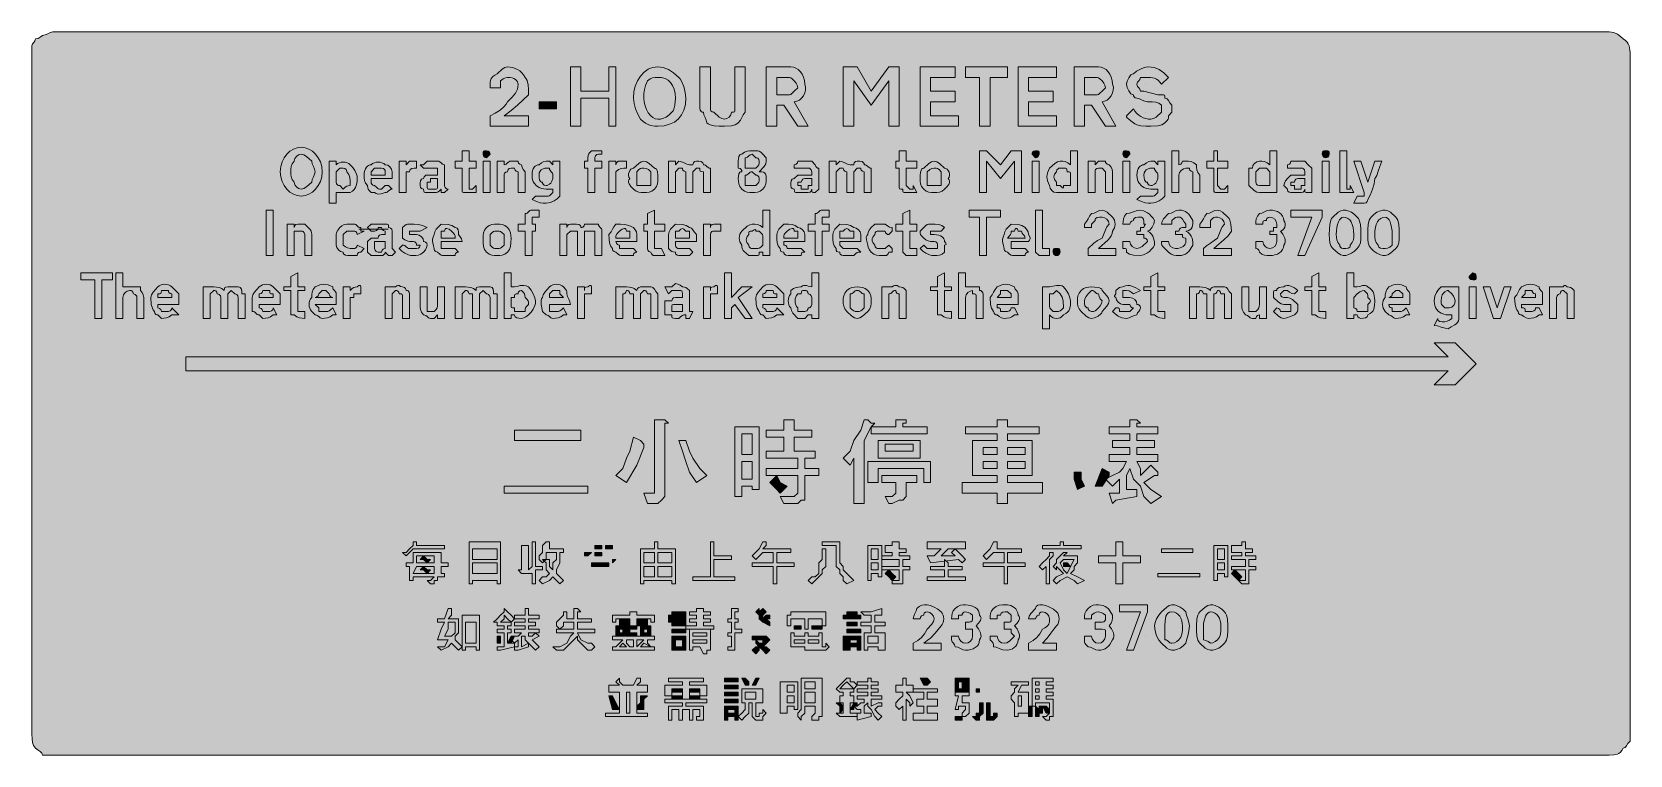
# Model space of a CAD drawing. Header units: metres. Extents: x 10 to 558, y 11 to 260.
import ezdxf

# ---------------------------------------------------------------- set-up
doc = ezdxf.new("R2010")
doc.units = ezdxf.units.M
for name, color, linetype, true_color in [('FILL_BLUE_0000FF', 7, 'Continuous', 0x0000ff), ('FILL_WHITE_FFFFFF', 7, 'Continuous', 0xffffff), ('STROKE_WHITE_FFFFFF', 7, 'Continuous', 0xffffff)]:
    doc.layers.add(name, color=color, linetype=linetype, true_color=true_color)

msp = doc.modelspace()

# ---------------------------------------------------------------- hatches: boundary and pattern name
at = {"layer": 'FILL_BLUE_0000FF', "true_color": 0x0000ff}
h = msp.add_hatch(color=7, dxfattribs=at)
h.dxf.hatch_style = 1
h.paths.add_polyline_path([(551.8, 259.63), (552.54, 259.47), (553.8, 258.93), (554.83, 258.16), (555.75, 257.28), (556.54, 256.78), (557.14, 256.19), (557.56, 255.55), (557.85, 254.88), (558.11, 253.57), (558.15, 252.48), (558.15, 18.48), (558.15, 16.08), (557.44, 15.2), (556.95, 14.43), (556.46, 13.89), (556.15, 13.73), (555.75, 13.68), (555.3, 12.89), (554.83, 12.29), (554.34, 11.87), (553.8, 11.58), (552.54, 11.32), (550.95, 11.28), (16.95, 11.28), (13.35, 11.28), (13.3, 11.68), (13.14, 11.99), (12.6, 12.48), (11.83, 12.97), (10.95, 13.68), (10.26, 14.6), (9.9, 15.63), (9.77, 16.89), (9.75, 18.48), (9.75, 252.48), (9.75, 254.88), (9.8, 255.28), (9.94, 255.59), (10.35, 256.08), (10.76, 256.57), (10.9, 256.88), (10.95, 257.28), (11.83, 257.47), (12.6, 257.88), (13.35, 258.48), (14.25, 258.67), (15.15, 259.08), (16.05, 259.49), (16.95, 259.68), (550.95, 259.68), (551.8, 259.63)])
at = {"layer": 'FILL_WHITE_FFFFFF', "true_color": 0xffffff}
h = msp.add_hatch(color=7, dxfattribs=at)
h.dxf.hatch_style = 1
h.paths.add_polyline_path([(166.95, 240.48), (166.95, 241.68), (166.99, 242.58), (167.25, 243.48), (167.54, 243.93), (167.96, 244.38), (168.56, 244.83), (169.35, 245.28), (171.15, 246.93), (172.05, 247.47), (172.95, 247.68), (173.85, 247.62), (174.73, 247.45), (175.59, 247.17), (176.4, 246.78), (177.16, 246.27), (177.84, 245.65), (178.45, 244.92), (178.95, 244.08), (179.35, 243.58), (179.64, 242.97), (180, 241.53), (180.13, 239.86), (180.15, 238.08), (176.4, 234.48), (174.24, 232.68), (171.75, 230.88), (180.15, 230.88), (180.15, 227.28), (166.95, 227.28), (166.95, 230.88), (168.73, 231.8), (170.4, 232.83), (171.84, 234.09), (172.45, 234.83), (172.95, 235.68), (174.52, 237.29), (175.65, 238.68), (176.04, 239.36), (176.32, 240.07), (176.49, 240.83), (176.55, 241.68), (176.49, 242.13), (176.32, 242.56), (176.04, 242.97), (175.65, 243.33), (175.14, 243.64), (174.52, 243.87), (173.79, 244.03), (172.95, 244.08), (172.2, 243.93), (171.43, 243.57), (170.55, 242.88), (170.55, 241.68), (170.55, 240.48), (166.95, 240.48)])
h = msp.add_hatch(color=7, dxfattribs=at)
h.dxf.hatch_style = 1
h.paths.add_polyline_path([(207.75, 236.88), (198.15, 236.88), (198.15, 227.28), (194.55, 227.28), (194.55, 247.68), (198.15, 247.68), (198.15, 239.28), (207.75, 239.28), (207.75, 247.68), (210.15, 247.68), (210.15, 227.28), (207.75, 227.28), (207.75, 236.88)])
h = msp.add_hatch(color=7, dxfattribs=at)
h.dxf.hatch_style = 1
h.paths.add_polyline_path([(226.35, 247.45), (227.25, 247.17), (228.15, 246.78), (229.95, 245.65), (231.75, 244.08), (232.2, 243.52), (232.63, 242.79), (233.4, 240.93), (233.94, 238.85), (234.15, 236.88), (233.98, 234.74), (233.49, 232.85), (232.69, 231.21), (231.6, 229.83), (230.22, 228.74), (228.58, 227.94), (226.69, 227.45), (224.55, 227.28), (223.44, 227.32), (222, 227.58), (221.19, 227.87), (220.33, 228.29), (219.45, 228.89), (218.55, 229.68), (217.67, 231.48), (216.9, 233.28), (216.36, 235.08), (216.15, 236.88), (216.31, 239.07), (216.79, 241.1), (217.54, 242.93), (218.55, 244.53), (219.78, 245.84), (221.21, 246.84), (221.99, 247.2), (222.81, 247.46), (223.66, 247.62), (224.55, 247.68), (225.45, 247.62), (226.35, 247.45)])
h.paths.add_polyline_path([(222.75, 243.93), (221.85, 243.57), (220.95, 242.88), (220.26, 241.27), (219.9, 239.88), (219.77, 238.49), (219.75, 236.88), (219.86, 235.54), (220.16, 234.24), (220.64, 233.02), (221.25, 231.93), (221.98, 231.01), (222.79, 230.3), (223.65, 229.84), (224.55, 229.68), (225.4, 229.73), (226.14, 229.89), (227.4, 230.43), (228.43, 231.2), (229.35, 232.08), (229.75, 232.58), (230.04, 233.17), (230.4, 234.48), (230.55, 236.88), (230.44, 238.57), (230.12, 240.03), (229.6, 241.27), (228.9, 242.28), (228.03, 243.07), (227.01, 243.63), (225.84, 243.97), (224.55, 244.08), (223.65, 244.06), (222.75, 243.93)], flags=16)
h = msp.add_hatch(color=7, dxfattribs=at)
h.dxf.hatch_style = 1
h.paths.add_polyline_path([(242.55, 234.48), (242.55, 233.28), (242.6, 232.88), (242.74, 232.59), (243.15, 232.23), (243.75, 232.08), (245.55, 230.43), (246.45, 229.89), (247.35, 229.68), (248.23, 229.89), (249, 230.43), (249.54, 231.2), (249.75, 232.08), (250.44, 232.1), (250.8, 232.23), (250.93, 232.59), (250.95, 233.28), (250.95, 234.48), (250.95, 247.68), (254.55, 247.68), (254.55, 234.48), (254.55, 232.08), (253.84, 231.18), (253.35, 230.28), (252.86, 229.38), (252.15, 228.48), (251.65, 228.08), (251.06, 227.79), (249.75, 227.43), (247.35, 227.28), (245.57, 227.3), (243.9, 227.43), (242.46, 227.79), (241.85, 228.08), (241.35, 228.48), (241.16, 229.38), (240.75, 230.28), (240.34, 231.18), (240.15, 232.08), (239.75, 232.13), (239.46, 232.29), (239.1, 232.83), (238.97, 233.6), (238.95, 234.48), (238.95, 247.68), (242.55, 247.68), (242.55, 234.48)])
h = msp.add_hatch(color=7, dxfattribs=at)
h.dxf.hatch_style = 1
h.paths.add_polyline_path([(270.15, 247.68), (271.05, 247.57), (271.91, 247.25), (272.72, 246.73), (273.45, 246.03), (274.06, 245.16), (274.54, 244.14), (274.84, 242.97), (274.95, 241.68), (275.24, 240.73), (275.23, 239.73), (274.97, 238.73), (274.5, 237.78), (273.86, 236.95), (273.09, 236.28), (272.24, 235.84), (271.35, 235.68), (276.15, 227.28), (272.55, 227.28), (267.75, 234.48), (265.35, 234.48), (265.35, 227.28), (261.75, 227.28), (261.75, 247.68), (270.15, 247.68)])
h.paths.add_polyline_path([(269.66, 238.1), (270.15, 238.23), (270.64, 238.59), (271.35, 239.28), (272.55, 240.48), (272.36, 241.36), (271.95, 242.13), (271.35, 242.88), (270.64, 243.57), (270.15, 243.93), (269.66, 244.06), (268.95, 244.08), (265.35, 244.08), (265.35, 238.08), (268.95, 238.08), (269.66, 238.1)], flags=16)
h = msp.add_hatch(color=7, dxfattribs=at)
h.dxf.hatch_style = 1
h.paths.add_polyline_path([(288.15, 247.68), (292.95, 247.68), (297.75, 239.28), (303.75, 247.68), (307.35, 247.68), (307.35, 227.28), (303.75, 227.28), (303.75, 242.88), (297.75, 234.48), (291.75, 242.88), (291.75, 227.28), (288.15, 227.28), (288.15, 247.68)])
h = msp.add_hatch(color=7, dxfattribs=at)
h.dxf.hatch_style = 1
h.paths.add_polyline_path([(314.55, 247.68), (326.55, 247.68), (326.55, 244.08), (318.15, 244.08), (318.15, 239.28), (326.55, 239.28), (326.55, 235.68), (318.15, 235.68), (318.15, 230.88), (327.75, 230.88), (327.75, 227.28), (314.55, 227.28), (314.55, 247.68)])
h = msp.add_hatch(color=7, dxfattribs=at)
h.dxf.hatch_style = 1
h.paths.add_polyline_path([(344.55, 244.08), (338.55, 244.08), (338.55, 227.28), (334.95, 227.28), (334.95, 244.08), (330.15, 244.08), (330.15, 247.68), (344.55, 247.68), (344.55, 244.08)])
h = msp.add_hatch(color=7, dxfattribs=at)
h.dxf.hatch_style = 1
h.paths.add_polyline_path([(348.15, 247.68), (361.35, 247.68), (361.35, 244.08), (351.75, 244.08), (351.75, 239.28), (360.15, 239.28), (360.15, 235.68), (351.75, 235.68), (351.75, 230.88), (361.35, 230.88), (361.35, 227.28), (348.15, 227.28), (348.15, 247.68)])
h = msp.add_hatch(color=7, dxfattribs=at)
h.dxf.hatch_style = 1
h.paths.add_polyline_path([(375.75, 247.68), (376.65, 247.57), (377.51, 247.25), (378.32, 246.73), (379.05, 246.03), (379.66, 245.16), (380.14, 244.14), (380.44, 242.97), (380.55, 241.68), (380.84, 240.73), (380.83, 239.73), (380.57, 238.73), (380.1, 237.78), (379.46, 236.95), (378.69, 236.28), (377.84, 235.84), (376.95, 235.68), (381.75, 227.28), (378.15, 227.28), (373.35, 234.48), (370.95, 234.48), (370.95, 227.28), (367.35, 227.28), (367.35, 247.68), (375.75, 247.68)])
h.paths.add_polyline_path([(375.26, 238.1), (375.75, 238.23), (376.24, 238.59), (376.95, 239.28), (378.15, 240.48), (377.96, 241.36), (377.55, 242.13), (376.95, 242.88), (376.24, 243.57), (375.75, 243.93), (375.26, 244.06), (374.55, 244.08), (370.95, 244.08), (370.95, 238.08), (374.55, 238.08), (375.26, 238.1)], flags=16)
h = msp.add_hatch(color=7, dxfattribs=at)
h.dxf.hatch_style = 1
h.paths.add_polyline_path([(396.15, 238.08), (397.35, 238.08), (398.04, 238.06), (398.4, 237.93), (398.53, 237.57), (398.55, 236.88), (398.95, 236.83), (399.26, 236.67), (399.75, 236.13), (400.24, 235.36), (400.95, 234.48), (400.95, 233.28), (400.95, 232.08), (399.75, 230.88), (399.73, 230.17), (399.6, 229.68), (399.24, 229.19), (398.55, 228.48), (398.05, 228.08), (397.46, 227.79), (396.15, 227.43), (393.75, 227.28), (391.97, 227.3), (390.3, 227.43), (388.86, 227.79), (388.25, 228.08), (387.75, 228.48), (386.87, 229.19), (386.1, 229.68), (385.56, 230.17), (385.4, 230.48), (385.35, 230.88), (387.75, 233.28), (388.25, 232.44), (388.86, 231.7), (389.54, 231.09), (390.3, 230.58), (391.11, 230.19), (391.97, 229.9), (392.85, 229.74), (393.75, 229.68), (394.65, 229.89), (395.55, 230.43), (397.35, 232.08), (397.35, 234.48), (396.43, 235.17), (395.4, 235.53), (394.14, 235.66), (392.55, 235.68), (391.65, 235.87), (390.75, 236.28), (389.85, 236.69), (388.95, 236.88), (388.35, 237.03), (387.94, 237.39), (387.8, 237.68), (387.75, 238.08), (387.3, 238.19), (386.87, 238.47), (386.1, 239.43), (385.56, 240.61), (385.35, 241.68), (385.56, 242.75), (386.1, 243.93), (386.87, 244.89), (387.3, 245.17), (387.75, 245.28), (388.84, 246.16), (390.15, 246.93), (391.46, 247.47), (392.55, 247.68), (393.79, 247.62), (394.86, 247.45), (395.78, 247.17), (396.6, 246.78), (398.12, 245.65), (399.75, 244.08), (397.35, 241.68), (396.85, 242.47), (396.26, 243.07), (395.62, 243.49), (394.95, 243.78), (393.64, 244.04), (392.55, 244.08), (390.15, 244.08), (390.1, 243.68), (389.96, 243.37), (389.55, 242.88), (389.14, 242.39), (389, 242.08), (388.95, 241.68), (389, 241.28), (389.14, 240.97), (389.55, 240.48), (389.96, 239.99), (390.1, 239.68), (390.15, 239.28), (391.35, 239.28), (396.15, 238.08)])
h = msp.add_hatch(color=7, dxfattribs=at)
h.dxf.hatch_style = 1
h.paths.add_polyline_path([(183.75, 235.68), (189.75, 235.68), (189.75, 233.28), (183.75, 233.28), (183.75, 235.68)])
h = msp.add_hatch(color=7, dxfattribs=at)
h.dxf.hatch_style = 1
h.paths.add_polyline_path([(104.79, 219.44), (106.01, 218.69), (107.1, 217.68), (108.02, 216.45), (108.73, 215.02), (109.19, 213.42), (109.35, 211.68), (109.19, 209.94), (108.73, 208.34), (108.02, 206.91), (107.1, 205.68), (106.01, 204.67), (104.79, 203.92), (103.49, 203.44), (102.15, 203.28), (100.81, 203.44), (99.51, 203.92), (98.29, 204.67), (97.2, 205.68), (96.28, 206.91), (95.57, 208.34), (95.11, 209.94), (94.95, 211.68), (95.11, 213.42), (95.57, 215.02), (96.28, 216.45), (97.2, 217.68), (98.29, 218.69), (99.51, 219.44), (100.81, 219.92), (102.15, 220.08), (103.49, 219.92), (104.79, 219.44)])
h.paths.add_polyline_path([(100.5, 216.93), (99.96, 216.16), (99.75, 215.28), (99.06, 214.38), (98.7, 213.48), (98.57, 212.58), (98.55, 211.68), (98.57, 210.78), (98.7, 209.88), (99.06, 208.98), (99.75, 208.08), (99.96, 207.2), (100.5, 206.43), (101.27, 205.89), (102.15, 205.68), (103.05, 205.89), (103.95, 206.43), (105.75, 208.08), (105.94, 208.98), (106.35, 209.88), (106.76, 210.78), (106.95, 211.68), (106.76, 212.58), (106.35, 213.48), (105.94, 214.38), (105.75, 215.28), (103.95, 216.93), (103.05, 217.47), (102.15, 217.68), (101.27, 217.47), (100.5, 216.93)], flags=16)
h = msp.add_hatch(color=7, dxfattribs=at)
h.dxf.hatch_style = 1
h.paths.add_polyline_path([(115.24, 214.75), (115.88, 214.92), (116.55, 214.98), (117.22, 214.92), (117.86, 214.75), (118.45, 214.47), (118.95, 214.08), (119.83, 213.16), (120.6, 212.13), (121.14, 210.87), (121.3, 210.13), (121.35, 209.28), (121.31, 208.19), (121.05, 206.88), (120.76, 206.21), (120.34, 205.57), (119.74, 204.98), (118.95, 204.48), (116.55, 204.48), (114.15, 204.48), (114.15, 200.88), (111.75, 200.88), (111.75, 215.28), (114.15, 215.28), (114.15, 214.08), (114.65, 214.47), (115.24, 214.75)])
h.paths.add_polyline_path([(114.15, 209.28), (114.15, 208.08), (114.3, 207.48), (114.66, 207.07), (114.95, 206.93), (115.35, 206.88), (116.55, 205.68), (117.26, 206.37), (117.75, 206.73), (118.24, 206.86), (118.95, 206.88), (118.93, 208.47), (118.8, 209.73), (118.44, 210.76), (117.75, 211.68), (117.7, 212.08), (117.56, 212.37), (117.15, 212.73), (116.55, 212.88), (115.35, 212.88), (114.15, 211.68), (114.15, 210.48), (114.15, 209.28)], flags=16)
h = msp.add_hatch(color=7, dxfattribs=at)
h.dxf.hatch_style = 1
h.paths.add_polyline_path([(125.46, 205.19), (125.1, 205.68), (124.97, 206.17), (124.95, 206.88), (124.26, 207.78), (123.9, 208.68), (123.77, 209.58), (123.75, 210.48), (123.8, 211.32), (123.96, 212.05), (124.19, 212.67), (124.5, 213.18), (124.86, 213.57), (125.27, 213.85), (125.7, 214.02), (126.15, 214.08), (126.65, 214.47), (127.24, 214.75), (127.88, 214.92), (128.55, 214.98), (129.22, 214.92), (129.86, 214.75), (130.45, 214.47), (130.95, 214.08), (131.83, 213.87), (132.6, 213.33), (133.14, 212.56), (133.35, 211.68), (133.35, 209.28), (126.15, 209.28), (126.15, 208.08), (126.2, 207.68), (126.34, 207.39), (126.75, 207.03), (127.35, 206.88), (128.06, 206.19), (128.55, 205.83), (129.04, 205.7), (129.75, 205.68), (130.95, 206.88), (132.15, 206.88), (133.35, 205.68), (132.95, 205.63), (132.64, 205.49), (132.15, 205.08), (131.66, 204.67), (131.35, 204.53), (130.95, 204.48), (129.6, 204.03), (128.42, 203.97), (127.85, 204.14), (127.35, 204.48), (126.15, 204.48), (125.46, 205.19)])
h.paths.add_polyline_path([(130.95, 211.68), (130.9, 212.08), (130.76, 212.37), (130.35, 212.73), (129.75, 212.88), (127.35, 212.88), (126.15, 211.68), (126.15, 210.48), (130.95, 210.48), (130.95, 211.68)], flags=16)
h = msp.add_hatch(color=7, dxfattribs=at)
h.dxf.hatch_style = 1
h.paths.add_polyline_path([(139.35, 215.28), (141.75, 215.28), (141.75, 212.88), (140.87, 212.86), (140.1, 212.73), (139.56, 212.37), (139.4, 212.08), (139.35, 211.68), (138.15, 211.68), (138.15, 210.48), (138.15, 204.48), (135.75, 204.48), (135.75, 215.28), (138.15, 215.28), (138.15, 214.08), (139.35, 215.28)])
h = msp.add_hatch(color=7, dxfattribs=at)
h.dxf.hatch_style = 1
h.paths.add_polyline_path([(145.35, 215.28), (146.55, 215.28), (148.95, 215.28), (149.35, 215.23), (149.66, 215.09), (150.15, 214.68), (150.64, 214.27), (150.95, 214.13), (151.35, 214.08), (151.35, 212.88), (151.35, 210.48), (151.35, 206.88), (151.4, 206.48), (151.54, 206.19), (151.95, 205.83), (152.55, 205.68), (151.35, 204.48), (150.15, 204.48), (150.15, 205.68), (149.44, 204.99), (148.95, 204.63), (148.46, 204.5), (147.75, 204.48), (146.55, 204.48), (145.35, 204.48), (144.66, 204.5), (144.3, 204.63), (144.17, 204.99), (144.15, 205.68), (143.75, 205.73), (143.46, 205.87), (143.1, 206.28), (142.95, 206.88), (142.97, 207.76), (143.1, 208.53), (143.46, 209.07), (143.75, 209.23), (144.15, 209.28), (144.3, 209.88), (144.66, 210.29), (144.95, 210.43), (145.35, 210.48), (146.55, 210.48), (147.75, 210.48), (148.95, 210.48), (148.95, 211.68), (148.95, 212.88), (147.75, 212.88), (146.55, 212.88), (145.35, 212.88), (144.15, 212.88), (142.95, 214.08), (144.15, 214.08), (145.35, 215.28)])
h.paths.add_polyline_path([(148.44, 205.7), (148.8, 205.83), (148.93, 206.19), (148.95, 206.88), (148.95, 209.28), (147.75, 209.28), (146.55, 209.28), (146.55, 208.08), (145.35, 208.08), (145.35, 206.88), (145.37, 206.19), (145.5, 205.83), (145.86, 205.7), (146.55, 205.68), (147.75, 205.68), (148.44, 205.7)], flags=16)
h = msp.add_hatch(color=7, dxfattribs=at)
h.dxf.hatch_style = 1
h.paths.add_polyline_path([(159.75, 205.68), (160.95, 205.68), (162.15, 206.88), (162.15, 204.48), (158.55, 204.48), (157.86, 204.5), (157.5, 204.63), (157.37, 204.99), (157.35, 205.68), (157.35, 206.88), (157.35, 212.88), (154.95, 212.88), (154.95, 215.28), (157.35, 215.28), (157.35, 218.88), (159.75, 218.88), (159.75, 215.28), (162.15, 215.28), (162.15, 212.88), (159.75, 212.88), (159.75, 206.88), (159.75, 205.68)])
h = msp.add_hatch(color=7, dxfattribs=at)
h.dxf.hatch_style = 1
h.paths.add_polyline_path([(165.75, 216.48), (165.35, 216.53), (165.06, 216.67), (164.7, 217.08), (164.55, 217.68), (164.57, 218.37), (164.7, 218.73), (165.06, 218.86), (165.75, 218.88), (166.35, 218.73), (166.76, 218.37), (166.9, 218.08), (166.95, 217.68), (165.75, 216.48)])
h = msp.add_hatch(color=7, dxfattribs=at)
h.dxf.hatch_style = 1
h.paths.add_polyline_path([(164.55, 204.48), (164.55, 215.28), (166.95, 215.28), (166.95, 204.48), (164.55, 204.48)])
h = msp.add_hatch(color=7, dxfattribs=at)
h.dxf.hatch_style = 1
h.paths.add_polyline_path([(173.55, 212.73), (173.14, 212.37), (173, 212.08), (172.95, 211.68), (172.35, 211.53), (171.94, 211.17), (171.8, 210.88), (171.75, 210.48), (171.75, 204.48), (169.35, 204.48), (169.35, 215.28), (171.75, 215.28), (171.75, 214.08), (172.15, 214.13), (172.46, 214.27), (172.95, 214.68), (173.44, 215.09), (173.75, 215.23), (174.15, 215.28), (176.55, 215.28), (176.6, 214.88), (176.74, 214.59), (177.15, 214.23), (177.75, 214.08), (177.94, 213.2), (178.35, 212.43), (178.95, 211.68), (178.95, 204.48), (176.55, 204.48), (176.55, 211.68), (175.95, 211.83), (175.54, 212.19), (175.4, 212.48), (175.35, 212.88), (174.15, 212.88), (173.55, 212.73)])
h = msp.add_hatch(color=7, dxfattribs=at)
h.dxf.hatch_style = 1
h.paths.add_polyline_path([(190.95, 215.28), (190.95, 203.28), (190.03, 202.4), (189, 201.63), (187.74, 201.09), (187, 200.93), (186.15, 200.88), (185.23, 200.9), (184.2, 201.03), (182.94, 201.39), (181.35, 202.08), (182.55, 203.28), (186.15, 203.28), (186.86, 203.3), (187.35, 203.43), (187.84, 203.79), (188.55, 204.48), (188.55, 205.68), (187.35, 205.68), (186.15, 205.68), (185.4, 205.75), (184.63, 205.93), (183.75, 206.28), (182.87, 206.85), (182.1, 207.7), (181.79, 208.25), (181.56, 208.9), (181.4, 209.64), (181.35, 210.48), (181.4, 211.32), (181.56, 212.05), (181.79, 212.67), (182.1, 213.18), (182.46, 213.57), (182.87, 213.85), (183.3, 214.02), (183.75, 214.08), (184.63, 214.77), (185.4, 215.13), (186.15, 215.28), (187.35, 215.28), (188.55, 214.08), (188.55, 215.28), (190.95, 215.28)])
h.paths.add_polyline_path([(184.95, 212.58), (184.51, 212.29), (184.12, 211.87), (183.85, 211.27), (183.75, 210.48), (183.77, 209.6), (183.9, 208.83), (184.26, 208.29), (184.55, 208.13), (184.95, 208.08), (185, 207.68), (185.14, 207.39), (185.55, 207.03), (186.15, 206.88), (186.52, 206.94), (187.35, 207.33), (187.79, 207.76), (188.17, 208.4), (188.45, 209.29), (188.55, 210.48), (188.5, 210.88), (188.36, 211.19), (187.95, 211.68), (187.54, 212.17), (187.4, 212.48), (187.35, 212.88), (186.15, 212.88), (185.77, 212.84), (184.95, 212.58)], flags=16)
h = msp.add_hatch(color=7, dxfattribs=at)
h.dxf.hatch_style = 1
h.paths.add_polyline_path([(202.95, 204.48), (200.55, 204.48), (200.55, 212.88), (199.35, 212.88), (199.35, 215.28), (200.55, 215.28), (200.55, 216.48), (200.57, 217.19), (200.7, 217.68), (201.06, 218.17), (201.75, 218.88), (202.95, 218.88), (204.15, 218.88), (205.35, 218.88), (205.35, 217.68), (204.15, 217.68), (203.55, 217.53), (203.14, 217.17), (203, 216.88), (202.95, 216.48), (202.95, 215.28), (205.35, 215.28), (205.35, 212.88), (202.95, 212.88), (202.95, 204.48)])
h = msp.add_hatch(color=7, dxfattribs=at)
h.dxf.hatch_style = 1
h.paths.add_polyline_path([(210.3, 214.68), (210.66, 215.09), (210.95, 215.23), (211.35, 215.28), (213.75, 215.28), (213.75, 212.88), (212.85, 212.86), (211.95, 212.73), (211.05, 212.37), (210.15, 211.68), (210.15, 210.48), (210.15, 204.48), (207.75, 204.48), (207.75, 215.28), (210.15, 215.28), (210.15, 214.08), (210.3, 214.68)])
h = msp.add_hatch(color=7, dxfattribs=at)
h.dxf.hatch_style = 1
h.paths.add_polyline_path([(214.46, 210.35), (214.49, 210.95), (214.65, 211.53), (214.93, 212.06), (215.29, 212.49), (215.7, 212.77), (216.15, 212.88), (217.95, 214.53), (218.85, 215.07), (219.75, 215.28), (220.65, 215.07), (221.55, 214.53), (223.35, 212.88), (223.75, 212.77), (224.04, 212.49), (224.26, 212.06), (224.4, 211.53), (224.53, 210.35), (224.55, 209.28), (224.53, 208.38), (224.4, 207.48), (224.04, 206.58), (223.35, 205.68), (222.45, 204.99), (221.55, 204.63), (220.65, 204.5), (219.75, 204.48), (218.85, 204.5), (217.95, 204.63), (217.05, 204.99), (216.15, 205.68), (215.29, 206.58), (214.65, 207.48), (214.49, 207.93), (214.46, 208.38), (214.61, 208.83), (214.95, 209.28), (214.61, 209.78), (214.46, 210.35)])
h.paths.add_polyline_path([(218.55, 212.73), (218.06, 212.37), (217.35, 211.68), (217.35, 209.28), (217.35, 206.88), (219.75, 206.88), (222.15, 206.88), (222.15, 209.28), (222.15, 211.68), (221.27, 212.37), (220.5, 212.73), (219.75, 212.88), (219.04, 212.86), (218.55, 212.73)], flags=16)
h = msp.add_hatch(color=7, dxfattribs=at)
h.dxf.hatch_style = 1
h.paths.add_polyline_path([(230.55, 214.08), (231.75, 215.28), (232.65, 215.09), (233.55, 214.68), (234.45, 214.27), (235.35, 214.08), (236.55, 214.08), (236.6, 214.48), (236.74, 214.77), (237.15, 215.13), (237.75, 215.28), (238.63, 215.26), (239.4, 215.13), (239.94, 214.77), (240.1, 214.48), (240.15, 214.08), (240.55, 214.03), (240.86, 213.89), (241.35, 213.48), (241.84, 213.07), (242.15, 212.93), (242.55, 212.88), (242.55, 211.68), (242.55, 204.48), (240.15, 204.48), (240.15, 211.68), (239.46, 211.7), (239.1, 211.83), (238.97, 212.19), (238.95, 212.88), (237.75, 212.88), (236.55, 211.68), (236.55, 210.48), (236.55, 204.48), (234.15, 204.48), (234.15, 211.68), (233.55, 211.83), (233.14, 212.19), (233, 212.48), (232.95, 212.88), (231.75, 212.88), (230.55, 211.68), (230.55, 210.48), (230.55, 204.48), (228.15, 204.48), (228.15, 215.28), (230.55, 215.28), (230.55, 214.08)])
h = msp.add_hatch(color=7, dxfattribs=at)
h.dxf.hatch_style = 1
h.paths.add_polyline_path([(261.16, 211.24), (261.45, 210.93), (261.71, 210.16), (261.75, 209.28), (261.73, 208.38), (261.6, 207.48), (261.24, 206.58), (260.55, 205.68), (259.65, 204.99), (258.75, 204.63), (257.85, 204.5), (256.95, 204.48), (256.05, 204.5), (255.15, 204.63), (254.25, 204.99), (253.35, 205.68), (252.66, 206.58), (252.3, 207.48), (252.17, 208.38), (252.15, 209.28), (252.17, 210.16), (252.3, 210.93), (252.66, 211.47), (252.95, 211.63), (253.35, 211.68), (253.3, 212.08), (253.16, 212.37), (252.75, 212.73), (252.15, 212.88), (252.15, 215.28), (252.17, 216.16), (252.3, 216.93), (252.66, 217.47), (252.95, 217.63), (253.35, 217.68), (254.25, 218.37), (255.15, 218.73), (256.05, 218.86), (256.95, 218.88), (258.15, 218.88), (258.86, 218.86), (259.35, 218.73), (259.84, 218.37), (260.55, 217.68), (261.75, 216.48), (261.75, 215.28), (261.54, 214.38), (261, 213.48), (259.35, 211.68), (260.14, 211.63), (260.74, 211.47), (261.16, 211.24)])
h.paths.add_polyline_path([(255.75, 211.08), (255.26, 210.67), (254.95, 210.53), (254.55, 210.48), (254.55, 209.28), (254.55, 206.88), (256.95, 206.88), (258.15, 206.88), (258.84, 207.59), (259.2, 208.08), (259.33, 208.57), (259.35, 209.28), (259.2, 209.88), (258.84, 210.29), (258.55, 210.43), (258.15, 210.48), (256.95, 211.68), (256.55, 211.63), (256.24, 211.49), (255.75, 211.08)], flags=16)
h.paths.add_polyline_path([(258.84, 213.59), (259.2, 214.08), (259.33, 214.57), (259.35, 215.28), (259.2, 215.88), (258.84, 216.29), (258.55, 216.43), (258.15, 216.48), (256.95, 217.68), (256.55, 217.63), (256.24, 217.49), (255.75, 217.08), (255.26, 216.67), (254.95, 216.53), (254.55, 216.48), (254.55, 215.28), (254.55, 212.88), (255.75, 212.88), (256.95, 212.88), (258.15, 212.88), (258.84, 213.59)], flags=16)
h = msp.add_hatch(color=7, dxfattribs=at)
h.dxf.hatch_style = 1
h.paths.add_polyline_path([(272.04, 214.27), (272.4, 214.68), (272.55, 215.28), (274.95, 215.28), (277.35, 215.28), (278.55, 214.08), (278.7, 213.48), (279.06, 213.07), (279.35, 212.93), (279.75, 212.88), (279.75, 210.48), (279.75, 206.88), (279.75, 205.68), (278.55, 204.48), (277.86, 204.5), (277.5, 204.63), (277.37, 204.99), (277.35, 205.68), (277.3, 205.28), (277.16, 204.99), (276.75, 204.63), (276.15, 204.48), (273.75, 204.48), (272.55, 204.48), (271.86, 204.5), (271.5, 204.63), (271.37, 204.99), (271.35, 205.68), (270.95, 205.73), (270.66, 205.87), (270.3, 206.28), (270.15, 206.88), (270.17, 207.76), (270.3, 208.53), (270.66, 209.07), (270.95, 209.23), (271.35, 209.28), (272.55, 210.48), (273.75, 210.48), (274.95, 210.48), (277.35, 210.48), (277.35, 211.68), (277.2, 212.28), (276.84, 212.69), (276.55, 212.83), (276.15, 212.88), (273.75, 212.88), (272.55, 212.88), (271.35, 212.88), (271.35, 214.08), (271.75, 214.13), (272.04, 214.27)])
h.paths.add_polyline_path([(276.15, 206.88), (277.35, 206.88), (277.35, 209.28), (276.15, 209.28), (274.95, 209.28), (274.55, 209.23), (274.26, 209.09), (273.9, 208.68), (273.75, 208.08), (272.55, 208.08), (272.55, 206.88), (273.75, 206.88), (273.75, 205.68), (276.15, 205.68), (276.15, 206.88)], flags=16)
h = msp.add_hatch(color=7, dxfattribs=at)
h.dxf.hatch_style = 1
h.paths.add_polyline_path([(285.75, 214.08), (286.95, 215.28), (287.85, 215.09), (288.75, 214.68), (289.65, 214.27), (290.55, 214.08), (291.75, 214.08), (291.8, 214.48), (291.94, 214.77), (292.35, 215.13), (292.95, 215.28), (293.83, 215.26), (294.6, 215.13), (295.14, 214.77), (295.3, 214.48), (295.35, 214.08), (295.75, 214.03), (296.06, 213.89), (296.55, 213.48), (297.04, 213.07), (297.35, 212.93), (297.75, 212.88), (297.75, 211.68), (297.75, 204.48), (295.35, 204.48), (295.35, 211.68), (294.75, 211.83), (294.34, 212.19), (294.2, 212.48), (294.15, 212.88), (292.95, 212.88), (291.75, 211.68), (291.75, 210.48), (291.75, 204.48), (289.35, 204.48), (289.35, 211.68), (288.75, 211.83), (288.34, 212.19), (288.2, 212.48), (288.15, 212.88), (286.95, 212.88), (285.75, 211.68), (285.75, 210.48), (285.75, 204.48), (283.35, 204.48), (283.35, 215.28), (285.75, 215.28), (285.75, 214.08)])
h = msp.add_hatch(color=7, dxfattribs=at)
h.dxf.hatch_style = 1
h.paths.add_polyline_path([(310.95, 205.68), (312.15, 205.68), (312.15, 206.88), (313.35, 204.48), (309.75, 204.48), (309.06, 204.5), (308.7, 204.63), (308.57, 204.99), (308.55, 205.68), (307.86, 205.7), (307.5, 205.83), (307.37, 206.19), (307.35, 206.88), (307.35, 212.88), (306.15, 212.88), (306.15, 215.28), (307.35, 215.28), (307.35, 218.88), (309.75, 218.88), (309.75, 215.28), (313.35, 215.28), (313.35, 212.88), (309.75, 212.88), (309.75, 206.88), (310.95, 205.68)])
h = msp.add_hatch(color=7, dxfattribs=at)
h.dxf.hatch_style = 1
h.paths.add_polyline_path([(314.7, 211.53), (314.84, 212.06), (315.06, 212.49), (315.35, 212.77), (315.75, 212.88), (317.55, 214.53), (318.45, 215.07), (319.35, 215.28), (320.25, 215.07), (321.15, 214.53), (322.95, 212.88), (323.4, 212.77), (323.81, 212.49), (324.17, 212.06), (324.45, 211.53), (324.61, 210.95), (324.64, 210.35), (324.49, 209.78), (324.15, 209.28), (324.49, 208.83), (324.64, 208.38), (324.61, 207.93), (324.45, 207.48), (323.81, 206.58), (322.95, 205.68), (322.05, 204.99), (321.15, 204.63), (320.25, 204.5), (319.35, 204.48), (318.45, 204.5), (317.55, 204.63), (316.65, 204.99), (315.75, 205.68), (315.06, 206.58), (314.7, 207.48), (314.57, 208.38), (314.55, 209.28), (314.57, 210.35), (314.7, 211.53)])
h.paths.add_polyline_path([(317.83, 212.37), (316.95, 211.68), (316.95, 209.28), (316.95, 206.88), (319.35, 206.88), (321.75, 206.88), (321.75, 209.28), (321.75, 211.68), (321.04, 212.37), (320.55, 212.73), (320.06, 212.86), (319.35, 212.88), (318.6, 212.73), (317.83, 212.37)], flags=16)
h = msp.add_hatch(color=7, dxfattribs=at)
h.dxf.hatch_style = 1
h.paths.add_polyline_path([(334.95, 218.88), (337.35, 218.88), (342.15, 214.08), (345.75, 218.88), (349.35, 218.88), (349.35, 204.48), (346.95, 204.48), (346.95, 215.28), (342.15, 209.28), (337.35, 215.28), (337.35, 204.48), (334.95, 204.48), (334.95, 218.88)])
h = msp.add_hatch(color=7, dxfattribs=at)
h.dxf.hatch_style = 1
h.paths.add_polyline_path([(355.2, 217.08), (354.84, 216.67), (354.55, 216.53), (354.15, 216.48), (352.95, 217.68), (353, 218.08), (353.14, 218.37), (353.55, 218.73), (354.15, 218.88), (354.84, 218.86), (355.2, 218.73), (355.33, 218.37), (355.35, 217.68), (355.2, 217.08)])
h = msp.add_hatch(color=7, dxfattribs=at)
h.dxf.hatch_style = 1
h.paths.add_polyline_path([(352.95, 204.48), (352.95, 215.28), (355.35, 215.28), (355.35, 204.48), (352.95, 204.48)])
h = msp.add_hatch(color=7, dxfattribs=at)
h.dxf.hatch_style = 1
h.paths.add_polyline_path([(362.55, 204.48), (361.35, 204.48), (360.47, 204.69), (359.7, 205.23), (359.16, 206), (358.95, 206.88), (358.27, 208.49), (358.11, 209.2), (358.05, 209.88), (358.11, 210.56), (358.27, 211.27), (358.95, 212.88), (360.75, 214.53), (361.65, 215.07), (362.55, 215.28), (363.45, 215.26), (364.35, 215.13), (365.25, 214.77), (366.15, 214.08), (366.15, 218.88), (368.55, 218.88), (368.55, 204.48), (366.15, 204.48), (364.95, 204.48), (363.75, 204.48), (362.55, 204.48)])
h.paths.add_polyline_path([(366.15, 208.08), (366.15, 210.48), (366.13, 211.17), (366, 211.53), (365.64, 211.66), (364.95, 211.68), (364.93, 212.37), (364.8, 212.73), (364.44, 212.86), (363.75, 212.88), (362.55, 212.88), (362.15, 212.83), (361.86, 212.69), (361.5, 212.28), (361.35, 211.68), (360.67, 210.78), (360.51, 210.33), (360.45, 209.88), (360.51, 209.43), (360.67, 208.98), (361.35, 208.08), (361.35, 206.88), (362.55, 206.88), (363.24, 206.2), (363.6, 205.98), (363.73, 206.2), (363.75, 206.88), (366.15, 206.88), (366.15, 208.08)], flags=16)
h = msp.add_hatch(color=7, dxfattribs=at)
h.dxf.hatch_style = 1
h.paths.add_polyline_path([(375.15, 212.73), (374.74, 212.37), (374.6, 212.08), (374.55, 211.68), (374.55, 210.48), (374.55, 204.48), (372.15, 204.48), (372.15, 215.28), (374.55, 215.28), (374.55, 214.08), (375.75, 215.28), (378.15, 215.28), (378.2, 214.88), (378.34, 214.59), (378.75, 214.23), (379.35, 214.08), (380.04, 213.2), (380.4, 212.43), (380.55, 211.68), (380.55, 204.48), (378.15, 204.48), (378.15, 211.68), (376.95, 212.88), (375.75, 212.88), (375.15, 212.73)])
h = msp.add_hatch(color=7, dxfattribs=at)
h.dxf.hatch_style = 1
h.paths.add_polyline_path([(385.35, 216.48), (384.95, 216.53), (384.66, 216.67), (384.3, 217.08), (384.15, 217.68), (384.17, 218.37), (384.3, 218.73), (384.66, 218.86), (385.35, 218.88), (385.95, 218.73), (386.36, 218.37), (386.5, 218.08), (386.55, 217.68), (385.35, 216.48)])
h = msp.add_hatch(color=7, dxfattribs=at)
h.dxf.hatch_style = 1
h.paths.add_polyline_path([(384.15, 204.48), (384.15, 215.28), (386.55, 215.28), (386.55, 204.48), (384.15, 204.48)])
h = msp.add_hatch(color=7, dxfattribs=at)
h.dxf.hatch_style = 1
h.paths.add_polyline_path([(398.55, 215.28), (398.55, 203.28), (397.63, 202.4), (396.6, 201.63), (395.34, 201.09), (394.6, 200.93), (393.75, 200.88), (392.83, 200.9), (391.8, 201.03), (390.54, 201.39), (388.95, 202.08), (390.15, 203.28), (393.75, 203.28), (394.46, 203.3), (394.95, 203.43), (395.44, 203.79), (396.15, 204.48), (396.15, 205.68), (394.95, 205.68), (393.75, 205.68), (393, 205.75), (392.23, 205.93), (391.35, 206.28), (390.47, 206.85), (389.7, 207.7), (389.39, 208.25), (389.16, 208.9), (389, 209.64), (388.95, 210.48), (389, 211.32), (389.16, 212.05), (389.39, 212.67), (389.7, 213.18), (390.06, 213.57), (390.47, 213.85), (390.9, 214.02), (391.35, 214.08), (392.23, 214.77), (393, 215.13), (393.75, 215.28), (394.95, 215.28), (396.15, 214.08), (396.15, 215.28), (398.55, 215.28)])
h.paths.add_polyline_path([(392.55, 212.58), (392.11, 212.29), (391.72, 211.87), (391.45, 211.27), (391.35, 210.48), (391.37, 209.6), (391.5, 208.83), (391.86, 208.29), (392.15, 208.13), (392.55, 208.08), (392.6, 207.68), (392.74, 207.39), (393.15, 207.03), (393.75, 206.88), (394.13, 206.94), (394.95, 207.33), (395.39, 207.76), (395.78, 208.4), (396.05, 209.29), (396.15, 210.48), (396.1, 210.88), (395.96, 211.19), (395.55, 211.68), (395.14, 212.17), (395, 212.48), (394.95, 212.88), (393.75, 212.88), (393.37, 212.84), (392.55, 212.58)], flags=16)
h = msp.add_hatch(color=7, dxfattribs=at)
h.dxf.hatch_style = 1
h.paths.add_polyline_path([(403.35, 218.88), (403.35, 214.08), (403.75, 214.13), (404.04, 214.27), (404.4, 214.68), (404.55, 215.28), (405.75, 215.28), (406.65, 215.26), (407.55, 215.13), (408.45, 214.77), (409.35, 214.08), (409.37, 213.18), (409.5, 212.28), (409.86, 211.38), (410.55, 210.48), (410.55, 204.48), (408.15, 204.48), (408.15, 210.48), (408.15, 211.68), (407.55, 211.83), (407.14, 212.19), (407, 212.48), (406.95, 212.88), (405.75, 212.88), (404.87, 212.67), (404.1, 212.13), (403.56, 211.36), (403.35, 210.48), (403.35, 204.48), (400.95, 204.48), (400.95, 218.88), (403.35, 218.88)])
h = msp.add_hatch(color=7, dxfattribs=at)
h.dxf.hatch_style = 1
h.paths.add_polyline_path([(417.75, 205.68), (418.95, 205.68), (420.15, 206.88), (420.15, 204.48), (416.55, 204.48), (415.86, 204.5), (415.5, 204.63), (415.37, 204.99), (415.35, 205.68), (415.35, 206.88), (415.35, 212.88), (412.95, 212.88), (412.95, 215.28), (415.35, 215.28), (415.35, 218.88), (416.55, 218.88), (416.55, 215.28), (420.15, 215.28), (420.15, 212.88), (416.55, 212.88), (416.55, 206.88), (417.75, 205.68)])
h = msp.add_hatch(color=7, dxfattribs=at)
h.dxf.hatch_style = 1
h.paths.add_polyline_path([(430.95, 204.48), (430.05, 204.69), (429.15, 205.23), (427.35, 206.88), (427.35, 212.88), (428.55, 212.88), (428.76, 213.76), (429.3, 214.53), (430.07, 215.07), (430.95, 215.28), (431.85, 215.26), (432.75, 215.13), (433.65, 214.77), (434.55, 214.08), (434.55, 218.88), (436.95, 218.88), (436.95, 204.48), (434.55, 204.48), (432.15, 204.48), (430.95, 204.48)])
h.paths.add_polyline_path([(434.55, 206.88), (434.55, 208.08), (434.55, 210.48), (434.55, 211.68), (433.35, 212.88), (432.15, 212.88), (430.95, 212.88), (429.75, 211.68), (429.75, 208.08), (429.8, 207.68), (429.94, 207.39), (430.35, 207.03), (430.95, 206.88), (432.15, 206.88), (434.55, 206.88)], flags=16)
h = msp.add_hatch(color=7, dxfattribs=at)
h.dxf.hatch_style = 1
h.paths.add_polyline_path([(441.24, 214.27), (441.6, 214.68), (441.75, 215.28), (444.15, 215.28), (446.55, 215.28), (447.75, 214.08), (448.95, 212.88), (448.95, 210.48), (448.95, 206.88), (448.95, 205.68), (448.95, 204.48), (447.75, 204.48), (447.06, 204.5), (446.7, 204.63), (446.57, 204.99), (446.55, 205.68), (446.5, 205.28), (446.36, 204.99), (445.95, 204.63), (445.35, 204.48), (442.95, 204.48), (441.75, 204.48), (441.15, 204.63), (440.74, 204.99), (440.6, 205.28), (440.55, 205.68), (439.35, 206.88), (439.54, 207.76), (439.95, 208.53), (440.55, 209.28), (441.75, 210.48), (442.95, 210.48), (444.15, 210.48), (446.55, 210.48), (446.55, 211.68), (446.4, 212.28), (446.04, 212.69), (445.75, 212.83), (445.35, 212.88), (442.95, 212.88), (440.55, 212.88), (440.55, 214.08), (440.95, 214.13), (441.24, 214.27)])
h.paths.add_polyline_path([(445.35, 206.88), (446.55, 206.88), (446.55, 209.28), (445.35, 209.28), (444.15, 209.28), (443.75, 209.23), (443.46, 209.09), (443.1, 208.68), (442.95, 208.08), (441.75, 208.08), (441.75, 206.88), (442.95, 206.88), (442.95, 205.68), (445.35, 205.68), (445.35, 206.88)], flags=16)
h = msp.add_hatch(color=7, dxfattribs=at)
h.dxf.hatch_style = 1
h.paths.add_polyline_path([(454.8, 217.08), (454.44, 216.67), (454.15, 216.53), (453.75, 216.48), (453.35, 216.53), (453.06, 216.67), (452.7, 217.08), (452.55, 217.68), (452.57, 218.37), (452.7, 218.73), (453.06, 218.86), (453.75, 218.88), (454.44, 218.86), (454.8, 218.73), (454.93, 218.37), (454.95, 217.68), (454.8, 217.08)])
h = msp.add_hatch(color=7, dxfattribs=at)
h.dxf.hatch_style = 1
h.paths.add_polyline_path([(452.55, 204.48), (452.55, 215.28), (454.95, 215.28), (454.95, 204.48), (452.55, 204.48)])
h = msp.add_hatch(color=7, dxfattribs=at)
h.dxf.hatch_style = 1
h.paths.add_polyline_path([(458.55, 218.88), (460.95, 218.88), (460.95, 206.88), (460.95, 205.68), (462.15, 205.68), (462.15, 206.88), (463.35, 204.48), (460.95, 204.48), (459.75, 204.48), (458.55, 204.48), (458.55, 206.88), (458.55, 218.88)])
h = msp.add_hatch(color=7, dxfattribs=at)
h.dxf.hatch_style = 1
h.paths.add_polyline_path([(466.95, 204.48), (463.35, 215.28), (465.75, 215.28), (468.15, 208.08), (470.55, 215.28), (472.95, 215.28), (472.24, 213.5), (471.75, 211.83), (471.26, 210.39), (470.95, 209.78), (470.55, 209.28), (470.34, 207.48), (469.8, 205.68), (469.03, 203.88), (468.15, 202.08), (468.1, 201.68), (467.96, 201.39), (467.55, 201.03), (466.95, 200.88), (465.75, 200.88), (463.35, 200.88), (464.55, 203.28), (465.75, 203.28), (466.95, 203.28), (466.95, 204.48)])
h = msp.add_hatch(color=7, dxfattribs=at)
h.dxf.hatch_style = 1
h.paths.add_polyline_path([(92.55, 198.48), (92.55, 182.88), (90.15, 182.88), (90.15, 198.48), (92.55, 198.48)])
h = msp.add_hatch(color=7, dxfattribs=at)
h.dxf.hatch_style = 1
h.paths.add_polyline_path([(181.35, 182.88), (178.95, 182.88), (178.95, 191.28), (176.55, 191.28), (176.55, 193.68), (178.95, 193.68), (178.95, 196.08), (178.95, 197.28), (179.35, 197.33), (179.66, 197.47), (180.15, 197.88), (180.64, 198.29), (180.95, 198.43), (181.35, 198.48), (182.55, 198.48), (183.75, 198.48), (183.75, 196.08), (182.55, 196.08), (181.35, 196.08), (181.35, 194.88), (181.35, 193.68), (182.55, 193.68), (182.55, 191.28), (181.35, 191.28), (181.35, 182.88)])
h = msp.add_hatch(color=7, dxfattribs=at)
h.dxf.hatch_style = 1
h.paths.add_polyline_path([(224.55, 185.28), (225.75, 185.28), (226.95, 182.88), (223.35, 182.88), (222.95, 182.93), (222.66, 183.07), (222.3, 183.48), (222.15, 184.08), (221.75, 184.13), (221.46, 184.27), (221.1, 184.68), (220.95, 185.28), (220.95, 191.28), (219.75, 191.28), (219.75, 193.68), (220.95, 193.68), (220.95, 197.28), (223.35, 198.48), (223.35, 193.68), (226.95, 193.68), (226.95, 191.28), (223.35, 191.28), (223.35, 185.28), (224.55, 185.28)])
h = msp.add_hatch(color=7, dxfattribs=at)
h.dxf.hatch_style = 1
h.paths.add_polyline_path([(259.2, 183.03), (258.84, 182.9), (258.15, 182.88), (255.75, 182.88), (254.1, 184.23), (253.79, 184.6), (253.56, 185.07), (253.4, 185.69), (253.35, 186.48), (252.96, 186.98), (252.67, 187.57), (252.51, 188.21), (252.45, 188.88), (252.51, 189.55), (252.67, 190.19), (252.96, 190.78), (253.35, 191.28), (255.15, 192.93), (256.05, 193.47), (256.95, 193.68), (257.85, 193.66), (258.75, 193.53), (259.65, 193.17), (260.55, 192.48), (260.55, 198.48), (262.95, 198.48), (262.95, 182.88), (260.55, 182.88), (260.55, 184.08), (259.35, 184.08), (259.33, 183.39), (259.2, 183.03)])
h.paths.add_polyline_path([(259.35, 185.43), (259.84, 185.79), (260.55, 186.48), (260.55, 187.68), (260.55, 188.88), (260.53, 189.59), (260.4, 190.08), (260.04, 190.57), (259.35, 191.28), (258.15, 191.28), (258.1, 191.62), (257.96, 191.79), (257.55, 191.73), (256.95, 191.28), (256.26, 191.26), (255.9, 191.13), (255.77, 190.77), (255.75, 190.08), (255.07, 189.18), (254.91, 188.73), (254.85, 188.28), (254.91, 187.83), (255.07, 187.38), (255.75, 186.48), (255.9, 185.88), (256.26, 185.47), (256.55, 185.33), (256.95, 185.28), (258.15, 185.28), (258.86, 185.3), (259.35, 185.43)], flags=16)
h = msp.add_hatch(color=7, dxfattribs=at)
h.dxf.hatch_style = 1
h.paths.add_polyline_path([(280.95, 182.88), (278.55, 182.88), (278.55, 191.28), (276.15, 191.28), (276.15, 193.68), (278.55, 193.68), (278.55, 196.08), (278.55, 197.28), (278.95, 197.33), (279.26, 197.47), (279.75, 197.88), (280.24, 198.29), (280.55, 198.43), (280.95, 198.48), (282.15, 198.48), (283.35, 198.48), (283.35, 196.08), (282.15, 196.08), (280.95, 196.08), (280.95, 194.88), (280.95, 193.68), (283.35, 193.68), (283.35, 191.28), (280.95, 191.28), (280.95, 182.88)])
h = msp.add_hatch(color=7, dxfattribs=at)
h.dxf.hatch_style = 1
h.paths.add_polyline_path([(312.15, 185.28), (313.35, 185.28), (313.35, 182.88), (309.75, 182.88), (308.55, 184.08), (308.55, 185.28), (308.55, 191.28), (306.15, 191.28), (306.15, 193.68), (308.55, 193.68), (308.55, 197.28), (310.95, 198.48), (310.95, 193.68), (313.35, 193.68), (313.35, 191.28), (310.95, 191.28), (310.95, 185.28), (312.15, 185.28)])
h = msp.add_hatch(color=7, dxfattribs=at)
h.dxf.hatch_style = 1
h.paths.add_polyline_path([(342.15, 196.08), (337.35, 196.08), (337.35, 182.88), (334.95, 182.88), (334.95, 196.08), (331.35, 196.08), (331.35, 198.48), (342.15, 198.48), (342.15, 196.08)])
h = msp.add_hatch(color=7, dxfattribs=at)
h.dxf.hatch_style = 1
h.paths.add_polyline_path([(354.15, 198.48), (356.55, 198.48), (356.55, 185.28), (357.75, 185.28), (358.95, 185.28), (358.95, 182.88), (357.75, 182.88), (355.35, 182.88), (354.15, 184.08), (354.15, 185.28), (354.15, 198.48)])
h = msp.add_hatch(color=7, dxfattribs=at)
h.dxf.hatch_style = 1
h.paths.add_polyline_path([(370.95, 192.48), (370.95, 193.68), (371.66, 194.58), (372.15, 195.48), (372.64, 196.38), (373.35, 197.28), (374.25, 197.47), (375.15, 197.88), (376.05, 198.29), (376.95, 198.48), (377.85, 198.27), (378.75, 197.73), (380.55, 196.08), (380.94, 195.58), (381.23, 194.99), (381.39, 194.35), (381.45, 193.68), (381.39, 193.01), (381.23, 192.37), (380.94, 191.78), (380.55, 191.28), (380.44, 190.43), (380.14, 189.67), (379.66, 188.96), (379.05, 188.28), (375.75, 185.28), (381.75, 185.28), (381.75, 182.88), (372.15, 182.88), (372.15, 185.28), (374.1, 187.08), (375.36, 187.98), (376.95, 188.88), (378.15, 191.73), (378.64, 192.76), (379.35, 193.68), (379.14, 194.56), (378.6, 195.33), (377.83, 195.87), (376.95, 196.08), (376.07, 196.06), (375.3, 195.93), (374.76, 195.57), (374.6, 195.28), (374.55, 194.88), (373.35, 193.68), (373.35, 192.48), (370.95, 192.48)])
h = msp.add_hatch(color=7, dxfattribs=at)
h.dxf.hatch_style = 1
h.paths.add_polyline_path([(392.4, 188.28), (392.04, 188.69), (391.75, 188.83), (391.35, 188.88), (391.35, 190.08), (390.15, 190.08), (388.95, 190.08), (388.95, 191.28), (390.15, 191.28), (390.15, 192.48), (391.35, 192.48), (391.52, 193.17), (391.8, 193.53), (391.86, 193.66), (391.35, 193.68), (391.33, 194.56), (391.2, 195.33), (390.84, 195.87), (390.55, 196.03), (390.15, 196.08), (389.27, 196.06), (388.5, 195.93), (387.96, 195.57), (387.8, 195.28), (387.75, 194.88), (387.15, 194.73), (386.74, 194.37), (386.6, 194.08), (386.55, 193.68), (384.15, 193.68), (384.17, 194.58), (384.3, 195.48), (384.66, 196.38), (385.35, 197.28), (386.44, 197.47), (387.75, 197.88), (389.06, 198.29), (390.15, 198.48), (391.24, 198.25), (392.55, 197.58), (393.22, 197.07), (393.86, 196.45), (394.45, 195.72), (394.95, 194.88), (394.74, 193.81), (394.2, 192.63), (393.43, 191.67), (393, 191.39), (392.55, 191.28), (393.34, 190.78), (393.94, 190.19), (394.36, 189.55), (394.65, 188.88), (394.91, 187.57), (394.95, 186.48), (394.45, 185.64), (393.86, 184.9), (393.22, 184.29), (392.55, 183.78), (391.24, 183.1), (390.15, 182.88), (387.75, 183.03), (386.44, 183.39), (385.85, 183.68), (385.35, 184.08), (385.33, 184.77), (385.2, 185.13), (384.84, 185.26), (384.15, 185.28), (384.15, 187.68), (386.55, 187.68), (386.76, 186.8), (387.3, 186.03), (388.07, 185.49), (388.95, 185.28), (389.85, 185.49), (390.75, 186.03), (392.55, 187.68), (392.4, 188.28)])
h = msp.add_hatch(color=7, dxfattribs=at)
h.dxf.hatch_style = 1
h.paths.add_polyline_path([(405.75, 188.88), (405.06, 188.9), (404.7, 189.03), (404.57, 189.39), (404.55, 190.08), (402.15, 190.08), (402.15, 191.28), (403.35, 191.28), (403.5, 191.88), (403.86, 192.29), (404.15, 192.43), (404.55, 192.48), (405.75, 192.48), (405.75, 193.68), (405.04, 194.56), (404.55, 195.33), (404.06, 195.87), (403.75, 196.03), (403.35, 196.08), (402.64, 196.06), (402.15, 195.93), (401.66, 195.57), (400.95, 194.88), (400.95, 193.68), (399.75, 193.68), (397.35, 193.68), (397.56, 194.58), (398.1, 195.48), (399.75, 197.28), (400.65, 197.47), (401.55, 197.88), (402.45, 198.29), (403.35, 198.48), (404.2, 198.42), (404.94, 198.25), (405.61, 197.97), (406.2, 197.58), (406.74, 197.07), (407.23, 196.45), (408.15, 194.88), (408.11, 193.81), (407.85, 192.63), (407.56, 192.1), (407.14, 191.67), (406.54, 191.39), (405.75, 191.28), (406.54, 190.78), (407.14, 190.19), (407.56, 189.55), (407.85, 188.88), (408.11, 187.57), (408.15, 186.48), (407.23, 184.9), (406.74, 184.29), (406.2, 183.78), (405.61, 183.39), (404.94, 183.1), (404.2, 182.94), (403.35, 182.88), (402.45, 182.9), (401.55, 183.03), (400.65, 183.39), (399.75, 184.08), (398.55, 185.28), (397.86, 185.99), (397.5, 186.48), (397.37, 186.97), (397.35, 187.68), (399.75, 187.68), (399.96, 186.8), (400.5, 186.03), (401.27, 185.49), (402.15, 185.28), (402.99, 185.33), (403.72, 185.49), (404.34, 185.72), (404.85, 186.03), (405.24, 186.39), (405.53, 186.8), (405.69, 187.23), (405.75, 187.68), (405.75, 188.88)])
h = msp.add_hatch(color=7, dxfattribs=at)
h.dxf.hatch_style = 1
h.paths.add_polyline_path([(410.55, 192.48), (410.55, 193.68), (411.26, 194.58), (411.75, 195.48), (412.24, 196.38), (412.95, 197.28), (413.85, 197.47), (414.75, 197.88), (415.65, 198.29), (416.55, 198.48), (417.45, 198.27), (418.35, 197.73), (420.15, 196.08), (420.55, 195.58), (420.84, 194.99), (421.2, 193.68), (421.35, 191.28), (420.85, 190.43), (420.24, 189.67), (418.8, 188.28), (417.13, 186.89), (415.35, 185.28), (421.35, 185.28), (421.35, 182.88), (411.75, 182.88), (411.75, 185.28), (412.84, 186.18), (414.15, 187.08), (415.46, 187.98), (416.55, 188.88), (417.75, 191.73), (418.24, 192.76), (418.95, 193.68), (418.74, 194.56), (418.2, 195.33), (417.43, 195.87), (416.55, 196.08), (415.84, 196.06), (415.35, 195.93), (414.86, 195.57), (414.15, 194.88), (414.15, 193.68), (414.15, 192.48), (410.55, 192.48)])
h = msp.add_hatch(color=7, dxfattribs=at)
h.dxf.hatch_style = 1
h.paths.add_polyline_path([(436.95, 188.88), (436.95, 190.08), (435.75, 190.08), (434.55, 190.08), (434.55, 191.28), (435.75, 191.28), (435.75, 192.48), (436.95, 192.48), (436.95, 193.68), (436.74, 194.56), (436.2, 195.33), (435.43, 195.87), (434.55, 196.08), (433.95, 195.93), (433.54, 195.57), (433.4, 195.28), (433.35, 194.88), (432.66, 194.86), (432.3, 194.73), (432.17, 194.37), (432.15, 193.68), (429.75, 193.68), (429.77, 194.58), (429.9, 195.48), (430.26, 196.38), (430.95, 197.28), (431.85, 197.47), (432.75, 197.88), (433.65, 198.29), (434.55, 198.48), (435.45, 198.42), (436.31, 198.25), (437.12, 197.97), (437.85, 197.58), (438.46, 197.07), (438.94, 196.45), (439.24, 195.72), (439.35, 194.88), (439.69, 194.38), (439.84, 193.81), (439.81, 193.21), (439.65, 192.63), (439.37, 192.1), (439.01, 191.67), (438.6, 191.39), (438.15, 191.28), (439.01, 190.19), (439.65, 188.88), (439.81, 188.21), (439.84, 187.57), (439.69, 186.98), (439.35, 186.48), (439.24, 185.64), (438.94, 184.9), (438.46, 184.29), (437.85, 183.78), (437.12, 183.39), (436.31, 183.1), (435.45, 182.94), (434.55, 182.88), (433.65, 182.9), (432.75, 183.03), (431.85, 183.39), (430.95, 184.08), (430.9, 184.48), (430.76, 184.77), (430.35, 185.13), (429.75, 185.28), (429.75, 187.68), (432.15, 187.68), (432.36, 186.8), (432.9, 186.03), (433.67, 185.49), (434.55, 185.28), (435.43, 185.49), (436.2, 186.03), (436.74, 186.8), (436.95, 187.68), (436.95, 188.88)])
h = msp.add_hatch(color=7, dxfattribs=at)
h.dxf.hatch_style = 1
h.paths.add_polyline_path([(448.95, 196.08), (441.75, 196.08), (441.75, 198.48), (452.55, 198.48), (452.55, 196.08), (446.55, 182.88), (444.15, 182.88), (448.95, 196.08)])
h = msp.add_hatch(color=7, dxfattribs=at)
h.dxf.hatch_style = 1
h.paths.add_polyline_path([(455.1, 193.53), (455.46, 194.97), (455.75, 195.58), (456.15, 196.08), (457.95, 197.73), (458.85, 198.27), (459.75, 198.48), (460.6, 198.43), (461.34, 198.27), (462.6, 197.73), (463.63, 196.96), (464.55, 196.08), (464.95, 195.58), (465.24, 194.97), (465.6, 193.53), (465.73, 191.86), (465.75, 190.08), (465.73, 188.49), (465.6, 187.23), (465.24, 186.2), (464.55, 185.28), (463.63, 184.4), (462.6, 183.63), (461.34, 183.09), (460.6, 182.93), (459.75, 182.88), (458.85, 183.09), (457.95, 183.63), (456.15, 185.28), (455.46, 186.2), (455.1, 187.23), (454.97, 188.49), (454.95, 190.08), (454.97, 191.86), (455.1, 193.53)])
h.paths.add_polyline_path([(461.4, 185.43), (461.94, 185.79), (462.1, 186.08), (462.15, 186.48), (462.84, 187.38), (463.2, 188.28), (463.33, 189.18), (463.35, 190.08), (463.29, 191.37), (463.12, 192.54), (462.84, 193.56), (462.45, 194.43), (461.94, 195.13), (461.32, 195.65), (460.59, 195.97), (459.75, 196.08), (459.3, 195.97), (458.87, 195.65), (458.46, 195.13), (458.1, 194.43), (457.79, 193.56), (457.56, 192.54), (457.4, 191.37), (457.35, 190.08), (457.37, 189.18), (457.5, 188.28), (457.86, 187.38), (458.55, 186.48), (458.6, 186.08), (458.74, 185.79), (459.15, 185.43), (459.75, 185.28), (460.63, 185.3), (461.4, 185.43)], flags=16)
h = msp.add_hatch(color=7, dxfattribs=at)
h.dxf.hatch_style = 1
h.paths.add_polyline_path([(468.3, 193.53), (468.66, 194.97), (468.95, 195.58), (469.35, 196.08), (470.27, 196.96), (471.3, 197.73), (472.56, 198.27), (473.3, 198.43), (474.15, 198.48), (475.05, 198.27), (475.95, 197.73), (477.75, 196.08), (478.15, 195.58), (478.44, 194.97), (478.8, 193.53), (478.93, 191.86), (478.95, 190.08), (478.93, 188.49), (478.8, 187.23), (478.44, 186.2), (477.75, 185.28), (475.95, 183.63), (475.05, 183.09), (474.15, 182.88), (473.3, 182.93), (472.56, 183.09), (471.3, 183.63), (470.27, 184.4), (469.35, 185.28), (468.66, 186.2), (468.3, 187.23), (468.17, 188.49), (468.15, 190.08), (468.17, 191.86), (468.3, 193.53)])
h.paths.add_polyline_path([(475.67, 185.79), (476.55, 186.48), (476.55, 190.08), (476.5, 191.37), (476.34, 192.54), (476.11, 193.56), (475.8, 194.43), (475.44, 195.13), (475.03, 195.65), (474.6, 195.97), (474.15, 196.08), (473.31, 195.97), (472.58, 195.65), (471.96, 195.13), (471.45, 194.43), (471.06, 193.56), (470.78, 192.54), (470.61, 191.37), (470.55, 190.08), (470.57, 189.18), (470.7, 188.28), (471.06, 187.38), (471.75, 186.48), (471.8, 186.08), (471.96, 185.79), (472.5, 185.43), (473.27, 185.3), (474.15, 185.28), (474.9, 185.43), (475.67, 185.79)], flags=16)
h = msp.add_hatch(color=7, dxfattribs=at)
h.dxf.hatch_style = 1
h.paths.add_polyline_path([(99.75, 191.28), (99.75, 190.08), (99.75, 182.88), (97.35, 182.88), (97.35, 193.68), (99.75, 193.68), (99.75, 192.48), (99.8, 192.88), (99.94, 193.17), (100.35, 193.53), (100.95, 193.68), (103.35, 193.68), (104.55, 192.48), (105.24, 191.77), (105.6, 191.28), (105.73, 190.79), (105.75, 190.08), (105.75, 182.88), (103.35, 182.88), (103.35, 190.08), (103.2, 190.68), (102.84, 191.09), (102.55, 191.23), (102.15, 191.28), (100.95, 191.28), (99.75, 191.28)])
h = msp.add_hatch(color=7, dxfattribs=at)
h.dxf.hatch_style = 1
h.paths.add_polyline_path([(120.15, 185.28), (120.55, 185.33), (120.84, 185.47), (121.2, 185.88), (121.35, 186.48), (123.75, 185.28), (122.55, 184.08), (122.15, 184.03), (121.86, 183.89), (121.5, 183.48), (121.35, 182.88), (118.95, 182.88), (118.07, 182.9), (117.3, 183.03), (116.76, 183.39), (116.6, 183.68), (116.55, 184.08), (115.67, 184.29), (114.9, 184.83), (114.36, 185.6), (114.15, 186.48), (114.15, 190.08), (114.3, 190.83), (114.66, 191.6), (115.35, 192.48), (116.1, 193.08), (116.87, 193.49), (117.75, 193.68), (120.15, 193.68), (120.55, 193.63), (120.86, 193.49), (121.35, 193.08), (121.84, 192.67), (122.15, 192.53), (122.55, 192.48), (122.55, 191.28), (123.75, 191.28), (121.35, 190.08), (121.2, 190.68), (120.84, 191.09), (120.55, 191.23), (120.15, 191.28), (117.75, 191.28), (116.55, 190.08), (116.55, 186.48), (117.3, 185.88), (118.07, 185.47), (118.95, 185.28), (120.15, 185.28)])
h = msp.add_hatch(color=7, dxfattribs=at)
h.dxf.hatch_style = 1
h.paths.add_polyline_path([(127.35, 193.68), (128.55, 193.68), (130.95, 193.68), (131.64, 193.66), (132, 193.53), (132.13, 193.17), (132.15, 192.48), (132.55, 192.43), (132.84, 192.29), (133.2, 191.88), (133.35, 191.28), (133.35, 188.88), (133.35, 185.28), (134.55, 184.08), (133.35, 182.88), (132.15, 182.88), (130.95, 184.08), (130.8, 183.48), (130.44, 183.07), (130.15, 182.93), (129.75, 182.88), (128.55, 182.88), (126.15, 182.88), (124.95, 184.08), (124.95, 186.48), (124.95, 187.68), (126.15, 188.88), (128.55, 188.88), (128.7, 189.48), (129.06, 189.89), (129.35, 190.03), (129.75, 190.08), (130.95, 190.08), (130.95, 191.28), (130.35, 191.43), (129.94, 191.79), (129.8, 192.08), (129.75, 192.48), (128.55, 192.48), (128.5, 192.08), (128.36, 191.79), (127.95, 191.43), (127.35, 191.28), (126.15, 191.28), (124.95, 192.48), (126.15, 193.68), (127.35, 193.68)])
h.paths.add_polyline_path([(129.9, 184.68), (130.26, 185.09), (130.55, 185.23), (130.95, 185.28), (130.95, 186.48), (130.95, 187.68), (129.75, 187.68), (128.55, 187.68), (127.35, 187.68), (127.35, 186.48), (127.35, 185.28), (127.5, 184.68), (127.86, 184.27), (128.15, 184.13), (128.55, 184.08), (129.75, 184.08), (129.9, 184.68)], flags=16)
h = msp.add_hatch(color=7, dxfattribs=at)
h.dxf.hatch_style = 1
h.paths.add_polyline_path([(140.55, 190.08), (141.75, 190.08), (142.63, 189.87), (143.4, 189.33), (143.94, 188.56), (144.15, 187.68), (144.55, 187.63), (144.84, 187.49), (145.2, 187.08), (145.35, 186.48), (145.16, 185.6), (144.75, 184.83), (144.15, 184.08), (143.25, 183.39), (142.35, 183.03), (141.45, 182.9), (140.55, 182.88), (139.7, 182.93), (138.96, 183.09), (137.7, 183.63), (136.67, 184.4), (135.75, 185.28), (136.95, 186.48), (137.35, 186.43), (137.66, 186.29), (138.15, 185.88), (138.64, 185.47), (138.95, 185.33), (139.35, 185.28), (140.55, 185.28), (141.75, 185.28), (142.35, 185.43), (142.76, 185.79), (142.9, 186.08), (142.95, 186.48), (141.75, 186.48), (141.7, 186.88), (141.56, 187.17), (141.15, 187.53), (140.55, 187.68), (139.35, 187.68), (138.47, 187.87), (137.7, 188.28), (136.95, 188.88), (136.95, 191.28), (136.95, 192.48), (137.66, 193.17), (138.15, 193.53), (138.64, 193.66), (139.35, 193.68), (140.96, 193.66), (142.35, 193.53), (143.74, 193.17), (145.35, 192.48), (142.95, 191.28), (140.55, 191.28), (139.35, 191.28), (139.35, 190.08), (140.55, 190.08)])
h = msp.add_hatch(color=7, dxfattribs=at)
h.dxf.hatch_style = 1
h.paths.add_polyline_path([(150.15, 183.03), (149.66, 183.39), (148.95, 184.08), (148.35, 184.23), (147.94, 184.59), (147.8, 184.88), (147.75, 185.28), (147.58, 186.2), (147.3, 187.23), (147.22, 187.82), (147.24, 188.49), (147.41, 189.23), (147.75, 190.08), (147.96, 190.98), (148.5, 191.88), (150.15, 193.68), (152.55, 193.53), (153.86, 193.17), (154.45, 192.88), (154.95, 192.48), (155.35, 192.43), (155.64, 192.27), (156, 191.73), (156.13, 190.96), (156.15, 190.08), (156.75, 189.33), (157.16, 188.56), (157.35, 187.68), (150.15, 187.68), (150.15, 186.48), (150.15, 185.28), (152.55, 185.28), (154.95, 185.28), (156.15, 184.08), (155.55, 183.93), (155.14, 183.57), (155, 183.28), (154.95, 182.88), (151.35, 182.88), (150.64, 182.9), (150.15, 183.03)])
h.paths.add_polyline_path([(154.93, 189.59), (154.8, 190.08), (154.44, 190.57), (153.75, 191.28), (152.87, 191.95), (152.1, 192.18), (151.79, 192.12), (151.56, 191.95), (151.4, 191.67), (151.35, 191.28), (150.15, 191.28), (150.15, 188.88), (154.95, 188.88), (154.93, 189.59)], flags=16)
h = msp.add_hatch(color=7, dxfattribs=at)
h.dxf.hatch_style = 1
h.paths.add_polyline_path([(164.7, 190.68), (165.06, 191.58), (165.75, 192.48), (166.65, 193.17), (167.55, 193.53), (168.45, 193.66), (169.35, 193.68), (170.25, 193.66), (171.15, 193.53), (172.05, 193.17), (172.95, 192.48), (173.64, 191.58), (174, 190.68), (174.13, 189.78), (174.15, 188.88), (174.13, 187.29), (174, 186.03), (173.64, 185), (172.95, 184.08), (172.05, 183.39), (171.15, 183.03), (170.25, 182.9), (169.35, 182.88), (168.45, 182.9), (167.55, 183.03), (166.65, 183.39), (165.75, 184.08), (165.06, 185), (164.7, 186.03), (164.57, 187.29), (164.55, 188.88), (164.57, 189.78), (164.7, 190.68)])
h.paths.add_polyline_path([(168.15, 191.13), (167.66, 190.77), (166.95, 190.08), (166.95, 188.88), (166.95, 186.48), (167.66, 185.79), (168.15, 185.43), (168.64, 185.3), (169.35, 185.28), (170.06, 185.3), (170.55, 185.43), (171.04, 185.79), (171.75, 186.48), (171.75, 188.88), (171.75, 190.08), (171.04, 190.77), (170.55, 191.13), (170.06, 191.26), (169.35, 191.28), (168.64, 191.26), (168.15, 191.13)], flags=16)
h = msp.add_hatch(color=7, dxfattribs=at)
h.dxf.hatch_style = 1
h.paths.add_polyline_path([(193.35, 192.48), (193.4, 192.88), (193.54, 193.17), (193.95, 193.53), (194.55, 193.68), (195.75, 193.68), (196.63, 193.66), (197.4, 193.53), (197.94, 193.17), (198.1, 192.88), (198.15, 192.48), (198.55, 192.53), (198.84, 192.67), (199.2, 193.08), (199.35, 193.68), (200.55, 193.68), (204.15, 193.68), (204.2, 193.28), (204.34, 192.97), (204.75, 192.48), (205.16, 191.99), (205.3, 191.68), (205.35, 191.28), (205.35, 190.08), (205.35, 182.88), (202.95, 182.88), (202.95, 190.08), (202.95, 191.28), (201.75, 191.28), (199.35, 191.28), (199.35, 190.08), (199.35, 182.88), (196.95, 182.88), (196.95, 190.08), (196.95, 191.28), (195.75, 191.28), (194.55, 191.28), (193.35, 190.08), (193.35, 182.88), (190.95, 182.88), (190.95, 193.68), (193.35, 193.68), (193.35, 192.48)])
h = msp.add_hatch(color=7, dxfattribs=at)
h.dxf.hatch_style = 1
h.paths.add_polyline_path([(211.35, 183.03), (210.86, 183.39), (210.15, 184.08), (209.55, 184.23), (209.14, 184.59), (209, 184.88), (208.95, 185.28), (208.26, 186.2), (207.9, 187.23), (207.77, 188.49), (207.75, 190.08), (208.46, 190.98), (208.95, 191.88), (209.44, 192.78), (210.15, 193.68), (211.76, 193.66), (213.15, 193.53), (214.54, 193.17), (216.15, 192.48), (216.75, 191.73), (217.16, 190.96), (217.35, 190.08), (217.35, 187.68), (210.15, 187.68), (210.3, 187.08), (210.66, 186.67), (210.95, 186.53), (211.35, 186.48), (211.35, 185.28), (213.75, 185.28), (214.95, 185.28), (216.15, 185.28), (217.35, 184.08), (216.75, 183.93), (216.34, 183.57), (216.2, 183.28), (216.15, 182.88), (212.55, 182.88), (211.84, 182.9), (211.35, 183.03)])
h.paths.add_polyline_path([(214.95, 191.28), (213.75, 191.28), (213.7, 191.67), (213.54, 191.95), (213.31, 192.12), (213, 192.18), (212.23, 191.95), (211.35, 191.28), (210.66, 190.57), (210.3, 190.08), (210.17, 189.59), (210.15, 188.88), (214.95, 188.88), (214.95, 191.28)], flags=16)
h = msp.add_hatch(color=7, dxfattribs=at)
h.dxf.hatch_style = 1
h.paths.add_polyline_path([(230.74, 183.39), (230.6, 183.68), (230.55, 184.08), (229.84, 184.1), (229.35, 184.23), (228.86, 184.59), (228.15, 185.28), (228.15, 190.08), (228.36, 190.98), (228.9, 191.88), (230.55, 193.68), (232.95, 193.53), (234.26, 193.17), (234.85, 192.88), (235.35, 192.48), (235.75, 192.43), (236.06, 192.27), (236.55, 191.73), (237.04, 190.96), (237.75, 190.08), (237.75, 187.68), (230.55, 187.68), (230.55, 186.48), (230.7, 185.88), (231.06, 185.47), (231.35, 185.33), (231.75, 185.28), (234.15, 185.28), (235.35, 185.28), (236.55, 184.08), (235.35, 182.88), (231.75, 182.88), (231.15, 183.03), (230.74, 183.39)])
h.paths.add_polyline_path([(235.35, 191.28), (234.15, 191.28), (233.44, 191.95), (232.95, 192.18), (232.46, 191.95), (231.75, 191.28), (230.55, 191.28), (230.55, 188.88), (235.35, 188.88), (235.35, 191.28)], flags=16)
h = msp.add_hatch(color=7, dxfattribs=at)
h.dxf.hatch_style = 1
h.paths.add_polyline_path([(242.6, 192.88), (242.74, 193.17), (243.15, 193.53), (243.75, 193.68), (246.15, 193.68), (246.15, 191.28), (243.75, 191.28), (243.35, 191.23), (243.06, 191.09), (242.7, 190.68), (242.55, 190.08), (242.55, 188.88), (242.55, 182.88), (240.15, 182.88), (240.15, 193.68), (242.55, 193.68), (242.55, 192.48), (242.6, 192.88)])
h = msp.add_hatch(color=7, dxfattribs=at)
h.dxf.hatch_style = 1
h.paths.add_polyline_path([(268.5, 183.03), (267.96, 183.39), (267.8, 183.68), (267.75, 184.08), (267.06, 184.1), (266.7, 184.23), (266.57, 184.59), (266.55, 185.28), (265.86, 186.2), (265.5, 187.23), (265.37, 188.49), (265.35, 190.08), (265.56, 190.98), (266.1, 191.88), (267.75, 193.68), (269.34, 193.66), (270.6, 193.53), (271.63, 193.17), (272.55, 192.48), (273.43, 192.27), (274.2, 191.73), (274.74, 190.96), (274.95, 190.08), (274.95, 187.68), (267.75, 187.68), (267.75, 186.48), (268.15, 186.43), (268.44, 186.29), (268.8, 185.88), (268.95, 185.28), (271.35, 185.28), (272.55, 185.28), (273.75, 185.28), (274.95, 184.08), (274.26, 184.06), (273.9, 183.93), (273.77, 183.57), (273.75, 182.88), (270.15, 182.88), (269.27, 182.9), (268.5, 183.03)])
h.paths.add_polyline_path([(272.55, 191.28), (271.35, 191.28), (271.3, 191.67), (271.14, 191.95), (270.91, 192.12), (270.6, 192.18), (269.83, 191.95), (268.95, 191.28), (268.26, 190.57), (267.9, 190.08), (267.77, 189.59), (267.75, 188.88), (272.55, 188.88), (272.55, 191.28)], flags=16)
h = msp.add_hatch(color=7, dxfattribs=at)
h.dxf.hatch_style = 1
h.paths.add_polyline_path([(287.14, 183.39), (287, 183.68), (286.95, 184.08), (286.26, 184.1), (285.9, 184.23), (285.77, 184.59), (285.75, 185.28), (285.06, 186.2), (284.7, 187.23), (284.57, 188.49), (284.55, 190.08), (284.76, 190.98), (285.3, 191.88), (286.95, 193.68), (289.35, 193.53), (290.66, 193.17), (291.25, 192.88), (291.75, 192.48), (292.63, 192.27), (293.4, 191.73), (293.94, 190.96), (294.15, 190.08), (294.15, 187.68), (286.95, 187.68), (286.95, 186.48), (288.15, 185.28), (290.55, 185.28), (291.75, 185.28), (292.95, 185.28), (294.15, 184.08), (293.44, 184.06), (292.95, 183.93), (292.46, 183.57), (291.75, 182.88), (288.15, 182.88), (287.55, 183.03), (287.14, 183.39)])
h.paths.add_polyline_path([(291.75, 191.28), (290.55, 191.28), (289.84, 191.95), (289.35, 192.18), (288.86, 191.95), (288.15, 191.28), (286.95, 191.28), (286.95, 188.88), (291.75, 188.88), (291.75, 191.28)], flags=16)
h = msp.add_hatch(color=7, dxfattribs=at)
h.dxf.hatch_style = 1
h.paths.add_polyline_path([(301.35, 185.28), (302.55, 185.28), (303.75, 186.48), (304.95, 185.28), (304.95, 184.08), (303.75, 184.08), (303.6, 183.48), (303.24, 183.07), (302.95, 182.93), (302.55, 182.88), (301.35, 182.88), (300.45, 182.9), (299.55, 183.03), (298.65, 183.39), (297.75, 184.08), (297.15, 184.83), (296.74, 185.6), (296.55, 186.48), (296.38, 187.38), (296.1, 188.28), (296.04, 189.18), (296.21, 189.63), (296.55, 190.08), (296.7, 190.83), (297.06, 191.6), (297.75, 192.48), (298.95, 193.68), (302.55, 193.68), (303.3, 193.08), (304.07, 192.67), (304.95, 192.48), (304.95, 191.28), (303.75, 190.08), (303.35, 190.13), (303.06, 190.27), (302.7, 190.68), (302.55, 191.28), (300.15, 191.28), (299.75, 191.23), (299.46, 191.09), (299.1, 190.68), (298.95, 190.08), (298.27, 189.18), (298.11, 188.73), (298.05, 188.28), (298.11, 187.83), (298.27, 187.38), (298.95, 186.48), (299.1, 185.88), (299.46, 185.47), (299.75, 185.33), (300.15, 185.28), (301.35, 185.28)])
h = msp.add_hatch(color=7, dxfattribs=at)
h.dxf.hatch_style = 1
h.paths.add_polyline_path([(319.35, 190.08), (320.19, 190.03), (320.92, 189.87), (321.54, 189.64), (322.05, 189.33), (322.44, 188.97), (322.72, 188.56), (322.89, 188.13), (322.95, 187.68), (323.4, 187.08), (323.46, 186.67), (323.29, 186.53), (322.95, 186.48), (322.95, 184.08), (322.05, 183.39), (321.15, 183.03), (320.25, 182.9), (319.35, 182.88), (318.5, 182.93), (317.76, 183.09), (316.5, 183.63), (315.47, 184.4), (314.55, 185.28), (315.75, 186.48), (316.95, 185.28), (319.35, 185.28), (320.55, 185.28), (320.55, 186.48), (320.5, 186.88), (320.36, 187.17), (319.95, 187.53), (319.35, 187.68), (318.15, 187.68), (317.27, 187.87), (316.5, 188.28), (315.75, 188.88), (315.06, 189.59), (314.7, 190.08), (314.57, 190.57), (314.55, 191.28), (315.75, 192.48), (316.46, 193.17), (316.95, 193.53), (317.44, 193.66), (318.15, 193.68), (319.74, 193.66), (321, 193.53), (322.03, 193.17), (322.95, 192.48), (321.75, 191.28), (319.35, 191.28), (318.15, 191.28), (318.15, 190.08), (319.35, 190.08)])
h = msp.add_hatch(color=7, dxfattribs=at)
h.dxf.hatch_style = 1
h.paths.add_polyline_path([(345.75, 183.03), (345.26, 183.39), (344.55, 184.08), (343.95, 184.23), (343.54, 184.59), (343.4, 184.88), (343.35, 185.28), (343.18, 186.2), (342.9, 187.23), (342.82, 187.82), (342.84, 188.49), (343.01, 189.23), (343.35, 190.08), (343.56, 190.98), (344.1, 191.88), (345.75, 193.68), (348.15, 193.53), (349.46, 193.17), (350.05, 192.88), (350.55, 192.48), (351.15, 191.73), (351.56, 190.96), (351.75, 190.08), (352.2, 189.33), (352.28, 188.97), (352.26, 188.56), (352.09, 188.13), (351.75, 187.68), (345.75, 187.68), (345.75, 186.48), (345.75, 185.28), (348.15, 185.28), (350.55, 185.28), (351.75, 184.08), (351.15, 183.93), (350.74, 183.57), (350.6, 183.28), (350.55, 182.88), (346.95, 182.88), (346.24, 182.9), (345.75, 183.03)])
h.paths.add_polyline_path([(350.5, 189.28), (350.36, 189.59), (349.95, 190.08), (349.54, 190.57), (349.4, 190.88), (349.35, 191.28), (348.15, 191.28), (348.1, 191.67), (347.96, 191.95), (347.77, 192.12), (347.55, 192.18), (347.33, 192.12), (347.14, 191.95), (347, 191.67), (346.95, 191.28), (345.75, 191.28), (345.73, 190.57), (345.6, 190.08), (345.24, 189.59), (344.55, 188.88), (350.55, 188.88), (350.5, 189.28)], flags=16)
h = msp.add_hatch(color=7, dxfattribs=at)
h.dxf.hatch_style = 1
h.paths.add_polyline_path([(362.4, 183.48), (362.04, 183.07), (361.75, 182.93), (361.35, 182.88), (360.95, 182.93), (360.66, 183.07), (360.3, 183.48), (360.15, 184.08), (360.17, 184.77), (360.3, 185.13), (360.66, 185.26), (361.35, 185.28), (362.04, 185.26), (362.4, 185.13), (362.53, 184.77), (362.55, 184.08), (362.4, 183.48)])
h = msp.add_hatch(color=7, dxfattribs=at)
h.dxf.hatch_style = 1
h.paths.add_polyline_path([(37.35, 174.48), (33.75, 174.48), (33.75, 161.28), (31.35, 161.28), (31.35, 174.48), (26.55, 174.48), (26.55, 176.88), (37.35, 176.88), (37.35, 174.48)])
h = msp.add_hatch(color=7, dxfattribs=at)
h.dxf.hatch_style = 1
h.paths.add_polyline_path([(40.95, 176.88), (40.95, 172.08), (42.15, 172.08), (43.35, 172.08), (46.95, 172.08), (46.95, 170.88), (47.55, 170.13), (47.96, 169.36), (48.15, 168.48), (48.15, 161.28), (45.75, 161.28), (45.75, 168.48), (45.7, 168.88), (45.56, 169.17), (45.15, 169.53), (44.55, 169.68), (44.4, 170.28), (44.04, 170.69), (43.75, 170.83), (43.35, 170.88), (42.47, 170.67), (41.7, 170.13), (41.16, 169.36), (40.95, 168.48), (40.95, 161.28), (38.55, 161.28), (38.55, 176.88), (40.95, 176.88)])
h = msp.add_hatch(color=7, dxfattribs=at)
h.dxf.hatch_style = 1
h.paths.add_polyline_path([(102.15, 163.68), (103.35, 163.68), (103.35, 161.28), (102.45, 161.3), (101.55, 161.43), (100.65, 161.79), (99.75, 162.48), (98.55, 162.48), (98.55, 163.68), (98.55, 170.88), (96.15, 170.88), (96.15, 172.08), (98.55, 172.08), (98.55, 175.68), (100.95, 176.88), (100.95, 172.08), (103.35, 172.08), (103.35, 170.88), (100.95, 170.88), (100.95, 163.68), (102.15, 163.68)])
h = msp.add_hatch(color=7, dxfattribs=at)
h.dxf.hatch_style = 1
h.paths.add_polyline_path([(177.3, 172.53), (177.89, 172.61), (178.56, 172.59), (179.3, 172.42), (180.15, 172.08), (181.03, 170.99), (181.8, 169.68), (182.34, 168.37), (182.55, 167.28), (182.5, 166.43), (182.34, 165.69), (181.8, 164.43), (181.03, 163.4), (180.15, 162.48), (179.27, 161.79), (178.5, 161.43), (177.75, 161.28), (176.87, 161.3), (176.1, 161.43), (175.56, 161.79), (175.4, 162.08), (175.35, 162.48), (174.15, 162.48), (174.15, 161.28), (171.75, 161.28), (171.75, 176.88), (174.15, 176.88), (174.15, 172.08), (175.35, 172.08), (176.27, 172.25), (177.3, 172.53)])
h.paths.add_polyline_path([(178.97, 164.39), (179.1, 164.88), (179.46, 165.37), (180.15, 166.08), (180.13, 166.79), (180, 167.28), (179.64, 167.77), (178.95, 168.48), (178.93, 169.19), (178.8, 169.68), (178.44, 170.17), (177.75, 170.88), (177.15, 170.73), (176.74, 170.37), (176.6, 170.08), (176.55, 169.68), (175.86, 169.66), (175.5, 169.53), (175.37, 169.17), (175.35, 168.48), (174.15, 168.48), (174.15, 166.08), (174.17, 165.39), (174.3, 165.03), (174.66, 164.9), (175.35, 164.88), (175.35, 163.68), (177.75, 163.68), (178.95, 163.68), (178.97, 164.39)], flags=16)
h = msp.add_hatch(color=7, dxfattribs=at)
h.dxf.hatch_style = 1
h.paths.add_polyline_path([(253.35, 172.08), (256.95, 172.08), (252.15, 168.48), (256.95, 161.28), (254.55, 161.28), (250.95, 166.08), (249.75, 164.88), (249.75, 161.28), (247.35, 161.28), (247.35, 176.88), (249.75, 176.88), (249.75, 168.48), (253.35, 172.08)])
h = msp.add_hatch(color=7, dxfattribs=at)
h.dxf.hatch_style = 1
h.paths.add_polyline_path([(273.75, 161.28), (272.55, 161.28), (270.9, 163.08), (270.36, 163.98), (270.15, 164.88), (269.76, 165.38), (269.47, 165.97), (269.31, 166.61), (269.25, 167.28), (269.31, 167.95), (269.47, 168.59), (269.76, 169.18), (270.15, 169.68), (270.15, 170.88), (271.05, 171.57), (271.95, 171.93), (272.85, 172.06), (273.75, 172.08), (274.2, 172.42), (274.65, 172.59), (275.55, 172.53), (276.45, 172.25), (277.35, 172.08), (277.35, 176.88), (279.75, 176.88), (279.75, 161.28), (277.35, 161.28), (277.35, 162.48), (276.15, 162.48), (274.95, 161.28), (273.75, 161.28)])
h.paths.add_polyline_path([(275.64, 163.87), (276, 164.28), (276.15, 164.88), (276.55, 164.93), (276.84, 165.07), (277.2, 165.48), (277.35, 166.08), (277.35, 168.48), (277.2, 169.08), (276.84, 169.49), (276.55, 169.63), (276.15, 169.68), (276, 170.28), (275.64, 170.69), (275.35, 170.83), (274.95, 170.88), (274.26, 170.86), (273.9, 170.73), (273.77, 170.37), (273.75, 169.68), (272.55, 169.68), (272.16, 169.18), (271.87, 168.59), (271.71, 167.95), (271.65, 167.28), (271.71, 166.61), (271.87, 165.97), (272.16, 165.38), (272.55, 164.88), (272.55, 163.68), (273.75, 163.68), (274.95, 163.68), (275.35, 163.73), (275.64, 163.87)], flags=16)
h = msp.add_hatch(color=7, dxfattribs=at)
h.dxf.hatch_style = 1
h.paths.add_polyline_path([(324.15, 163.68), (325.35, 163.68), (325.35, 161.28), (324.45, 161.3), (323.55, 161.43), (322.65, 161.79), (321.75, 162.48), (320.55, 162.48), (320.55, 163.68), (320.55, 170.88), (318.15, 170.88), (318.15, 172.08), (320.55, 172.08), (320.55, 175.68), (322.95, 176.88), (322.95, 172.08), (325.35, 172.08), (325.35, 170.88), (322.95, 170.88), (322.95, 163.68), (324.15, 163.68)])
h = msp.add_hatch(color=7, dxfattribs=at)
h.dxf.hatch_style = 1
h.paths.add_polyline_path([(330.15, 176.88), (330.15, 172.08), (331.35, 172.08), (332.55, 172.08), (334.95, 172.08), (334.95, 170.88), (335.35, 170.83), (335.64, 170.67), (336, 170.13), (336.13, 169.36), (336.15, 168.48), (336.15, 161.28), (333.75, 161.28), (333.75, 168.48), (333.73, 169.17), (333.6, 169.53), (333.24, 169.66), (332.55, 169.68), (332.55, 170.88), (331.67, 170.67), (330.9, 170.13), (330.36, 169.36), (330.15, 168.48), (330.15, 161.28), (327.75, 161.28), (327.75, 176.88), (330.15, 176.88)])
h = msp.add_hatch(color=7, dxfattribs=at)
h.dxf.hatch_style = 1
h.paths.add_polyline_path([(397.35, 163.68), (398.55, 163.68), (398.55, 161.28), (397.65, 161.3), (396.75, 161.43), (395.85, 161.79), (394.95, 162.48), (393.75, 162.48), (393.75, 163.68), (393.75, 170.88), (391.35, 170.88), (391.35, 172.08), (393.75, 172.08), (393.75, 175.68), (396.15, 176.88), (396.15, 172.08), (398.55, 172.08), (398.55, 170.88), (396.15, 170.88), (396.15, 163.68), (397.35, 163.68)])
h = msp.add_hatch(color=7, dxfattribs=at)
h.dxf.hatch_style = 1
h.paths.add_polyline_path([(452.55, 163.68), (453.75, 163.68), (453.75, 161.28), (452.85, 161.3), (451.95, 161.43), (451.05, 161.79), (450.15, 162.48), (448.95, 162.48), (448.95, 163.68), (448.95, 170.88), (446.55, 170.88), (446.55, 172.08), (448.95, 172.08), (448.95, 175.68), (451.35, 176.88), (451.35, 172.08), (453.75, 172.08), (453.75, 170.88), (451.35, 170.88), (451.35, 163.68), (452.55, 163.68)])
h = msp.add_hatch(color=7, dxfattribs=at)
h.dxf.hatch_style = 1
h.paths.add_polyline_path([(466.35, 172.53), (467.25, 172.59), (467.7, 172.42), (468.15, 172.08), (468.94, 171.58), (469.54, 170.99), (469.96, 170.35), (470.25, 169.68), (470.51, 168.37), (470.55, 167.28), (470.51, 165.69), (470.25, 164.43), (469.96, 163.89), (469.54, 163.4), (468.94, 162.93), (468.15, 162.48), (468.1, 162.08), (467.94, 161.79), (467.4, 161.43), (466.63, 161.3), (465.75, 161.28), (465.15, 161.43), (464.74, 161.79), (464.6, 162.08), (464.55, 162.48), (463.35, 162.48), (463.35, 161.28), (460.95, 161.28), (460.95, 176.88), (463.35, 176.88), (463.35, 172.08), (464.55, 172.08), (465.45, 172.25), (466.35, 172.53)])
h.paths.add_polyline_path([(468.15, 166.08), (468.82, 166.79), (469.05, 167.28), (468.82, 167.77), (468.15, 168.48), (468.13, 169.19), (468, 169.68), (467.64, 170.17), (466.95, 170.88), (466.2, 170.73), (465.43, 170.37), (464.55, 169.68), (463.35, 168.48), (463.35, 166.08), (463.35, 164.88), (463.75, 164.83), (464.04, 164.69), (464.4, 164.28), (464.55, 163.68), (466.95, 163.68), (468.15, 163.68), (468.15, 166.08)], flags=16)
h = msp.add_hatch(color=7, dxfattribs=at)
h.dxf.hatch_style = 1
h.paths.add_polyline_path([(505.33, 174.99), (505.2, 174.63), (504.84, 174.5), (504.15, 174.48), (503.55, 174.63), (503.14, 174.99), (503, 175.28), (502.95, 175.68), (504.15, 176.88), (504.55, 176.83), (504.84, 176.69), (505.2, 176.28), (505.35, 175.68), (505.33, 174.99)])
h = msp.add_hatch(color=7, dxfattribs=at)
h.dxf.hatch_style = 1
h.paths.add_polyline_path([(52.55, 162.53), (52.26, 162.67), (51.9, 163.08), (51.75, 163.68), (51.35, 164.18), (51.06, 164.77), (50.7, 166.08), (50.55, 168.48), (50.76, 169.38), (51.3, 170.28), (52.95, 172.08), (53.45, 172.47), (54.04, 172.75), (54.68, 172.92), (55.35, 172.98), (56.02, 172.92), (56.66, 172.75), (57.25, 172.47), (57.75, 172.08), (60.15, 169.68), (60.15, 166.08), (52.95, 166.08), (52.95, 164.88), (53.55, 164.73), (53.96, 164.37), (54.1, 164.08), (54.15, 163.68), (56.55, 163.68), (57.15, 163.83), (57.56, 164.19), (57.7, 164.48), (57.75, 164.88), (60.15, 162.48), (57.75, 162.48), (56.85, 161.79), (55.95, 161.43), (55.05, 161.3), (54.15, 161.28), (52.95, 162.48), (52.55, 162.53)])
h.paths.add_polyline_path([(57.75, 169.68), (57.15, 169.83), (56.74, 170.19), (56.6, 170.48), (56.55, 170.88), (54.15, 170.88), (54.13, 170.19), (54, 169.83), (53.64, 169.7), (52.95, 169.68), (52.95, 168.48), (57.75, 168.48), (57.75, 169.68)], flags=16)
h = msp.add_hatch(color=7, dxfattribs=at)
h.dxf.hatch_style = 1
h.paths.add_polyline_path([(72.15, 172.08), (73.05, 172.06), (73.95, 171.93), (74.85, 171.57), (75.75, 170.88), (75.77, 171.57), (75.9, 171.93), (76.26, 172.06), (76.95, 172.08), (78.15, 172.08), (80.55, 172.08), (80.95, 172.03), (81.24, 171.87), (81.6, 171.33), (81.73, 170.56), (81.75, 169.68), (82.95, 169.68), (82.95, 161.28), (80.55, 161.28), (80.55, 168.48), (80.4, 169.08), (80.04, 169.49), (79.75, 169.63), (79.35, 169.68), (78.15, 170.88), (76.95, 169.68), (76.95, 168.48), (76.95, 161.28), (74.55, 161.28), (74.55, 168.48), (74.4, 169.08), (74.04, 169.49), (73.75, 169.63), (73.35, 169.68), (73.2, 170.28), (72.84, 170.69), (72.55, 170.83), (72.15, 170.88), (70.95, 169.68), (70.95, 168.48), (70.95, 161.28), (68.55, 161.28), (68.55, 172.08), (70.95, 172.08), (72.15, 172.08)])
h = msp.add_hatch(color=7, dxfattribs=at)
h.dxf.hatch_style = 1
h.paths.add_polyline_path([(87.35, 162.53), (87.04, 162.67), (86.55, 163.08), (86.06, 163.49), (85.75, 163.63), (85.35, 163.68), (85.35, 168.48), (85.56, 169.38), (86.1, 170.28), (87.75, 172.08), (88.25, 172.47), (88.84, 172.75), (89.48, 172.92), (90.15, 172.98), (90.82, 172.92), (91.46, 172.75), (92.05, 172.47), (92.55, 172.08), (94.95, 169.68), (94.95, 166.08), (87.75, 166.08), (87.75, 164.88), (88.35, 164.73), (88.76, 164.37), (88.9, 164.08), (88.95, 163.68), (91.35, 163.68), (91.95, 163.83), (92.36, 164.19), (92.5, 164.48), (92.55, 164.88), (93.75, 162.48), (92.55, 162.48), (91.65, 161.79), (90.75, 161.43), (89.85, 161.3), (88.95, 161.28), (87.75, 162.48), (87.35, 162.53)])
h.paths.add_polyline_path([(92.55, 169.68), (91.86, 169.7), (91.5, 169.83), (91.37, 170.19), (91.35, 170.88), (88.95, 170.88), (88.9, 170.48), (88.76, 170.19), (88.35, 169.83), (87.75, 169.68), (87.75, 168.48), (92.55, 168.48), (92.55, 169.68)], flags=16)
h = msp.add_hatch(color=7, dxfattribs=at)
h.dxf.hatch_style = 1
h.paths.add_polyline_path([(108.64, 161.47), (108.15, 161.88), (107.66, 162.29), (107.35, 162.43), (106.95, 162.48), (105.75, 163.68), (105.36, 164.18), (105.07, 164.77), (104.91, 165.41), (104.85, 166.08), (104.91, 166.75), (105.07, 167.39), (105.36, 167.98), (105.75, 168.48), (105.77, 169.38), (105.9, 170.28), (106.26, 171.18), (106.95, 172.08), (108.56, 172.75), (109.27, 172.92), (109.95, 172.98), (110.63, 172.92), (111.34, 172.75), (112.95, 172.08), (113, 171.68), (113.14, 171.37), (113.55, 170.88), (113.96, 170.39), (114.1, 170.08), (114.15, 169.68), (114.15, 166.08), (106.95, 166.08), (108.15, 164.88), (108.15, 163.68), (110.55, 163.68), (111.26, 163.7), (111.75, 163.83), (112.24, 164.19), (112.95, 164.88), (114.15, 162.48), (112.95, 162.48), (112.05, 161.79), (111.15, 161.43), (110.25, 161.3), (109.35, 161.28), (108.95, 161.33), (108.64, 161.47)])
h.paths.add_polyline_path([(112.35, 168.63), (111.94, 168.99), (111.8, 169.28), (111.75, 169.68), (110.55, 170.88), (109.35, 170.88), (108.15, 169.68), (108.1, 169.28), (107.96, 168.99), (107.55, 168.63), (106.95, 168.48), (112.95, 168.48), (112.35, 168.63)], flags=16)
h = msp.add_hatch(color=7, dxfattribs=at)
h.dxf.hatch_style = 1
h.paths.add_polyline_path([(119.66, 171.57), (120.15, 171.93), (120.64, 172.06), (121.35, 172.08), (121.95, 172.53), (122.36, 172.59), (122.5, 172.42), (122.55, 172.08), (122.55, 169.68), (120.15, 169.68), (120.15, 168.48), (118.95, 168.48), (118.95, 161.28), (116.55, 161.28), (116.55, 172.08), (118.95, 172.08), (118.95, 170.88), (119.66, 171.57)])
h = msp.add_hatch(color=7, dxfattribs=at)
h.dxf.hatch_style = 1
h.paths.add_polyline_path([(133.35, 169.68), (133.35, 168.48), (133.35, 161.28), (130.95, 161.28), (130.95, 172.08), (133.35, 172.08), (134.55, 172.08), (134.95, 172.42), (135.26, 172.59), (135.52, 172.61), (135.75, 172.53), (136.24, 172.25), (136.95, 172.08), (137.55, 171.93), (137.96, 171.57), (138.1, 171.28), (138.15, 170.88), (138.55, 170.83), (138.84, 170.69), (139.2, 170.28), (139.35, 169.68), (139.35, 161.28), (136.95, 161.28), (136.95, 168.48), (136.93, 169.17), (136.8, 169.53), (136.44, 169.66), (135.75, 169.68), (135.6, 170.28), (135.24, 170.69), (134.95, 170.83), (134.55, 170.88), (133.35, 169.68)])
h = msp.add_hatch(color=7, dxfattribs=at)
h.dxf.hatch_style = 1
h.paths.add_polyline_path([(146.15, 161.33), (145.84, 161.47), (145.35, 161.88), (144.86, 162.29), (144.55, 162.43), (144.15, 162.48), (143.46, 163.38), (143.1, 164.28), (142.97, 165.18), (142.95, 166.08), (142.95, 172.08), (145.35, 172.08), (145.35, 166.08), (145.35, 163.68), (146.55, 163.68), (147.75, 163.68), (148.44, 164.39), (148.8, 164.88), (148.93, 165.37), (148.95, 166.08), (148.95, 172.08), (151.35, 172.08), (151.35, 161.28), (148.95, 161.28), (148.95, 162.48), (147.75, 161.28), (146.55, 161.28), (146.15, 161.33)])
h = msp.add_hatch(color=7, dxfattribs=at)
h.dxf.hatch_style = 1
h.paths.add_polyline_path([(158.55, 172.08), (159.45, 172.06), (160.35, 171.93), (161.25, 171.57), (162.15, 170.88), (162.17, 171.57), (162.3, 171.93), (162.66, 172.06), (163.35, 172.08), (164.55, 172.08), (166.95, 172.08), (167.35, 172.03), (167.64, 171.87), (168, 171.33), (168.13, 170.56), (168.15, 169.68), (169.35, 169.68), (169.35, 161.28), (166.95, 161.28), (166.95, 168.48), (166.8, 169.08), (166.44, 169.49), (166.15, 169.63), (165.75, 169.68), (164.55, 170.88), (163.35, 169.68), (163.35, 168.48), (163.35, 161.28), (160.95, 161.28), (160.95, 168.48), (160.95, 169.68), (159.75, 169.68), (159.6, 170.28), (159.24, 170.69), (158.95, 170.83), (158.55, 170.88), (157.35, 169.68), (157.35, 168.48), (157.35, 161.28), (154.95, 161.28), (154.95, 172.08), (157.35, 172.08), (158.55, 172.08)])
h = msp.add_hatch(color=7, dxfattribs=at)
h.dxf.hatch_style = 1
h.paths.add_polyline_path([(187.84, 161.47), (187.35, 161.88), (186.86, 162.29), (186.55, 162.43), (186.15, 162.48), (184.95, 163.68), (184.5, 166.08), (184.44, 167.39), (184.61, 167.98), (184.95, 168.48), (185.16, 169.38), (185.7, 170.28), (187.35, 172.08), (187.85, 172.47), (188.44, 172.75), (189.08, 172.92), (189.75, 172.98), (190.42, 172.92), (191.06, 172.75), (191.65, 172.47), (192.15, 172.08), (192.84, 171.37), (193.2, 170.88), (193.33, 170.39), (193.35, 169.68), (193.54, 168.78), (193.95, 167.88), (194.36, 166.98), (194.55, 166.08), (187.35, 166.08), (187.35, 164.88), (187.35, 163.68), (189.75, 163.68), (190.46, 163.7), (190.95, 163.83), (191.44, 164.19), (192.15, 164.88), (193.35, 162.48), (192.15, 162.48), (191.25, 161.79), (190.35, 161.43), (189.45, 161.3), (188.55, 161.28), (188.15, 161.33), (187.84, 161.47)])
h.paths.add_polyline_path([(190.95, 169.68), (190.95, 170.88), (188.55, 170.88), (187.35, 169.68), (187.35, 168.48), (192.15, 168.48), (190.95, 169.68)], flags=16)
h = msp.add_hatch(color=7, dxfattribs=at)
h.dxf.hatch_style = 1
h.paths.add_polyline_path([(199.37, 171.57), (199.5, 171.93), (199.86, 172.06), (200.55, 172.08), (201.15, 172.53), (201.56, 172.59), (201.7, 172.42), (201.75, 172.08), (201.75, 169.68), (199.35, 169.68), (199.35, 168.48), (199.35, 161.28), (196.95, 161.28), (196.95, 172.08), (199.35, 172.08), (199.35, 170.88), (199.37, 171.57)])
h = msp.add_hatch(color=7, dxfattribs=at)
h.dxf.hatch_style = 1
h.paths.add_polyline_path([(213.75, 172.08), (214.65, 172.06), (215.55, 171.93), (216.45, 171.57), (217.35, 170.88), (217.4, 171.28), (217.54, 171.57), (217.95, 171.93), (218.55, 172.08), (219.75, 172.08), (222.15, 172.08), (222.55, 172.03), (222.86, 171.87), (223.35, 171.33), (223.84, 170.56), (224.55, 169.68), (224.55, 161.28), (222.15, 161.28), (222.15, 168.48), (222.15, 169.68), (220.95, 169.68), (220.8, 170.28), (220.44, 170.69), (220.15, 170.83), (219.75, 170.88), (218.55, 169.68), (218.55, 168.48), (218.55, 161.28), (216.15, 161.28), (216.15, 168.48), (216.15, 169.68), (214.95, 169.68), (214.8, 170.28), (214.44, 170.69), (214.15, 170.83), (213.75, 170.88), (213.6, 170.28), (213.24, 169.87), (212.95, 169.73), (212.55, 169.68), (212.55, 168.48), (212.55, 161.28), (210.15, 161.28), (210.15, 172.08), (212.55, 172.08), (213.75, 172.08)])
h = msp.add_hatch(color=7, dxfattribs=at)
h.dxf.hatch_style = 1
h.paths.add_polyline_path([(229.35, 172.08), (230.55, 173.28), (231.43, 173.09), (232.2, 172.68), (232.95, 172.08), (233.66, 172.06), (234.15, 171.93), (234.64, 171.57), (235.35, 170.88), (235.35, 169.68), (235.35, 167.28), (235.35, 163.68), (236.55, 163.68), (235.35, 161.28), (234.15, 161.28), (234.15, 162.48), (233.44, 162.46), (232.95, 162.33), (232.46, 161.97), (231.75, 161.28), (230.55, 161.28), (229.86, 161.3), (229.5, 161.43), (229.37, 161.79), (229.35, 162.48), (226.95, 162.48), (226.95, 164.88), (226.95, 167.28), (229.35, 167.28), (229.4, 167.68), (229.54, 167.97), (229.95, 168.33), (230.55, 168.48), (231.75, 168.48), (232.95, 168.48), (232.95, 169.68), (232.93, 170.37), (232.8, 170.73), (232.44, 170.86), (231.75, 170.88), (230.55, 170.88), (229.35, 170.88), (228.15, 169.68), (226.95, 172.08), (228.15, 172.08), (229.35, 172.08)])
h.paths.add_polyline_path([(232.95, 163.68), (232.95, 164.88), (232.95, 166.08), (231.75, 166.08), (230.55, 166.08), (229.86, 166.06), (229.5, 165.93), (229.37, 165.57), (229.35, 164.88), (229.35, 163.68), (230.55, 163.68), (231.75, 163.68), (232.95, 163.68)], flags=16)
h = msp.add_hatch(color=7, dxfattribs=at)
h.dxf.hatch_style = 1
h.paths.add_polyline_path([(242.57, 171.57), (242.7, 171.93), (243.06, 172.06), (243.75, 172.08), (244.35, 172.53), (244.76, 172.59), (244.9, 172.42), (244.95, 172.08), (244.95, 169.68), (242.55, 169.68), (242.55, 168.48), (242.55, 161.28), (240.15, 161.28), (240.15, 172.08), (242.55, 172.08), (242.55, 170.88), (242.57, 171.57)])
h = msp.add_hatch(color=7, dxfattribs=at)
h.dxf.hatch_style = 1
h.paths.add_polyline_path([(260.15, 162.53), (259.86, 162.67), (259.5, 163.08), (259.35, 163.68), (258.95, 164.18), (258.66, 164.77), (258.3, 166.08), (258.15, 168.48), (258.36, 169.38), (258.9, 170.28), (260.55, 172.08), (261.05, 172.47), (261.64, 172.75), (262.28, 172.92), (262.95, 172.98), (263.62, 172.92), (264.26, 172.75), (264.85, 172.47), (265.35, 172.08), (267.75, 169.68), (267.75, 166.08), (260.55, 166.08), (260.55, 164.88), (261.15, 164.73), (261.56, 164.37), (261.7, 164.08), (261.75, 163.68), (264.15, 163.68), (264.75, 163.83), (265.16, 164.19), (265.3, 164.48), (265.35, 164.88), (267.75, 162.48), (265.35, 162.48), (264.45, 161.79), (263.55, 161.43), (262.65, 161.3), (261.75, 161.28), (260.55, 162.48), (260.15, 162.53)])
h.paths.add_polyline_path([(265.35, 169.68), (264.66, 169.7), (264.3, 169.83), (264.17, 170.19), (264.15, 170.88), (261.75, 170.88), (261.7, 170.48), (261.56, 170.19), (261.15, 169.83), (260.55, 169.68), (260.55, 168.48), (265.35, 168.48), (265.35, 169.68)], flags=16)
h = msp.add_hatch(color=7, dxfattribs=at)
h.dxf.hatch_style = 1
h.paths.add_polyline_path([(288.3, 169.08), (288.66, 169.98), (289.35, 170.88), (290.25, 171.57), (291.15, 171.93), (292.05, 172.06), (292.95, 172.08), (293.85, 172.06), (294.75, 171.93), (295.65, 171.57), (296.55, 170.88), (297.24, 169.98), (297.6, 169.08), (297.73, 168.18), (297.75, 167.28), (297.73, 166.38), (297.6, 165.48), (297.24, 164.58), (296.55, 163.68), (294.75, 162.03), (293.85, 161.49), (292.95, 161.28), (292.05, 161.49), (291.15, 162.03), (289.35, 163.68), (288.66, 164.58), (288.3, 165.48), (288.17, 166.38), (288.15, 167.28), (288.17, 168.18), (288.3, 169.08)])
h.paths.add_polyline_path([(292.24, 170.69), (291.75, 170.28), (291.26, 169.87), (290.95, 169.73), (290.55, 169.68), (290.55, 167.28), (290.55, 164.88), (291.26, 164.19), (291.75, 163.83), (292.24, 163.7), (292.95, 163.68), (293.66, 163.7), (294.15, 163.83), (294.64, 164.19), (295.35, 164.88), (295.35, 167.28), (295.35, 169.68), (294.95, 169.73), (294.64, 169.87), (294.15, 170.28), (293.66, 170.69), (293.35, 170.83), (292.95, 170.88), (292.55, 170.83), (292.24, 170.69)], flags=16)
h = msp.add_hatch(color=7, dxfattribs=at)
h.dxf.hatch_style = 1
h.paths.add_polyline_path([(305.75, 170.83), (305.44, 170.69), (304.95, 170.28), (304.46, 169.87), (304.15, 169.73), (303.75, 169.68), (303.75, 168.48), (303.75, 161.28), (301.35, 161.28), (301.35, 172.08), (303.75, 172.08), (304.95, 172.08), (305.4, 172.42), (305.83, 172.59), (306.24, 172.61), (306.6, 172.53), (307.35, 172.08), (308.06, 172.06), (308.55, 171.93), (309.04, 171.57), (309.75, 170.88), (309.75, 169.68), (309.75, 161.28), (307.35, 161.28), (307.35, 168.48), (307.35, 169.68), (306.95, 169.73), (306.66, 169.87), (306.3, 170.28), (306.15, 170.88), (305.75, 170.83)])
h = msp.add_hatch(color=7, dxfattribs=at)
h.dxf.hatch_style = 1
h.paths.add_polyline_path([(341.7, 161.88), (340.95, 162.48), (340.55, 162.53), (340.26, 162.67), (339.9, 163.08), (339.75, 163.68), (339.35, 164.18), (339.06, 164.77), (338.7, 166.08), (338.55, 168.48), (339.26, 169.38), (339.75, 170.28), (340.24, 171.18), (340.95, 172.08), (342.56, 172.75), (343.27, 172.92), (343.95, 172.98), (344.63, 172.92), (345.34, 172.75), (346.95, 172.08), (347, 171.68), (347.14, 171.37), (347.55, 170.88), (347.96, 170.39), (348.1, 170.08), (348.15, 169.68), (348.15, 166.08), (340.95, 166.08), (340.95, 164.88), (341.64, 164.86), (342, 164.73), (342.13, 164.37), (342.15, 163.68), (344.55, 163.68), (345.15, 163.83), (345.56, 164.19), (345.7, 164.48), (345.75, 164.88), (346.95, 164.88), (348.15, 162.48), (346.95, 162.48), (346.05, 161.79), (345.15, 161.43), (344.25, 161.3), (343.35, 161.28), (342.47, 161.47), (341.7, 161.88)])
h.paths.add_polyline_path([(345.75, 169.68), (344.55, 170.88), (342.15, 170.88), (342.15, 169.68), (340.95, 168.48), (345.75, 168.48), (345.75, 169.68)], flags=16)
h = msp.add_hatch(color=7, dxfattribs=at)
h.dxf.hatch_style = 1
h.paths.add_polyline_path([(362.66, 172.59), (363.25, 172.42), (363.75, 172.08), (364.63, 170.99), (365.4, 169.68), (365.94, 168.37), (366.15, 167.28), (366.11, 165.69), (365.85, 164.43), (365.56, 163.89), (365.14, 163.4), (364.54, 162.93), (363.75, 162.48), (363.04, 161.79), (362.55, 161.43), (362.06, 161.3), (361.35, 161.28), (360.64, 161.3), (360.15, 161.43), (359.66, 161.79), (358.95, 162.48), (358.95, 161.28), (358.95, 157.68), (356.55, 157.68), (356.55, 172.08), (358.95, 172.08), (361.35, 172.53), (362.66, 172.59)])
h.paths.add_polyline_path([(358.95, 166.08), (358.97, 165.37), (359.1, 164.88), (359.46, 164.39), (360.15, 163.68), (361.35, 163.68), (362.06, 163.7), (362.55, 163.83), (363.04, 164.19), (363.75, 164.88), (363.6, 167.28), (363.24, 168.59), (362.95, 169.18), (362.55, 169.68), (361.35, 170.88), (360.15, 169.68), (358.95, 169.68), (358.95, 168.48), (358.95, 166.08)], flags=16)
h = msp.add_hatch(color=7, dxfattribs=at)
h.dxf.hatch_style = 1
h.paths.add_polyline_path([(368.7, 169.08), (369.06, 169.98), (369.75, 170.88), (370.65, 171.57), (371.55, 171.93), (372.45, 172.06), (373.35, 172.08), (374.42, 172.06), (375.6, 171.93), (376.13, 171.79), (376.56, 171.57), (376.84, 171.28), (376.95, 170.88), (378.6, 169.08), (379.14, 168.18), (379.35, 167.28), (379.14, 166.38), (378.6, 165.48), (376.95, 163.68), (376.84, 163.23), (376.56, 162.8), (375.6, 162.03), (374.42, 161.49), (373.35, 161.28), (372.45, 161.49), (371.55, 162.03), (369.75, 163.68), (369.06, 164.58), (368.7, 165.48), (368.57, 166.38), (368.55, 167.28), (368.57, 168.18), (368.7, 169.08)])
h.paths.add_polyline_path([(371.46, 168.8), (371.1, 168.03), (370.95, 167.28), (370.97, 166.4), (371.1, 165.63), (371.46, 165.09), (371.75, 164.93), (372.15, 164.88), (372.2, 164.48), (372.34, 164.19), (372.75, 163.83), (373.35, 163.68), (374.06, 163.7), (374.55, 163.83), (375.04, 164.19), (375.75, 164.88), (376.35, 165.63), (376.76, 166.4), (376.95, 167.28), (376.35, 168.03), (375.94, 168.8), (375.75, 169.68), (375.35, 169.73), (375.04, 169.87), (374.55, 170.28), (374.06, 170.69), (373.75, 170.83), (373.35, 170.88), (372.15, 169.68), (371.46, 168.8)], flags=16)
h = msp.add_hatch(color=7, dxfattribs=at)
h.dxf.hatch_style = 1
h.paths.add_polyline_path([(385.35, 168.48), (386.55, 168.48), (387.43, 168.27), (388.2, 167.73), (388.74, 166.96), (388.95, 166.08), (389.35, 166.03), (389.64, 165.89), (390, 165.48), (390.15, 164.88), (390.1, 164.48), (389.96, 164.17), (389.55, 163.68), (389.14, 163.19), (389, 162.88), (388.95, 162.48), (388.05, 162.29), (387.15, 161.88), (386.25, 161.47), (385.35, 161.28), (384.5, 161.33), (383.76, 161.49), (382.5, 162.03), (381.47, 162.8), (380.55, 163.68), (381.75, 164.88), (382.44, 164.86), (382.8, 164.73), (382.93, 164.37), (382.95, 163.68), (385.35, 163.68), (386.55, 163.68), (387.75, 164.88), (387.35, 164.93), (387.06, 165.07), (386.7, 165.48), (386.55, 166.08), (385.35, 166.08), (384.15, 166.08), (383.27, 166.29), (382.5, 166.83), (381.96, 167.6), (381.75, 168.48), (381.3, 168.63), (381.22, 168.77), (381.24, 168.99), (381.75, 169.68), (381.75, 170.88), (382.46, 171.57), (382.95, 171.93), (383.44, 172.06), (384.15, 172.08), (385, 172.42), (385.76, 172.57), (386.47, 172.54), (387.15, 172.38), (388.54, 171.74), (390.15, 170.88), (387.75, 169.68), (387, 170.28), (386.23, 170.69), (385.35, 170.88), (384.15, 170.88), (384.15, 169.68), (384.15, 168.48), (385.35, 168.48)])
h = msp.add_hatch(color=7, dxfattribs=at)
h.dxf.hatch_style = 1
h.paths.add_polyline_path([(410.55, 172.08), (411.45, 172.06), (412.35, 171.93), (413.25, 171.57), (414.15, 170.88), (414.2, 171.28), (414.34, 171.57), (414.75, 171.93), (415.35, 172.08), (416.55, 172.08), (418.95, 172.08), (419.35, 172.03), (419.66, 171.87), (420.15, 171.33), (420.64, 170.56), (421.35, 169.68), (421.35, 161.28), (418.95, 161.28), (418.95, 168.48), (418.95, 169.68), (417.75, 169.68), (417.6, 170.28), (417.24, 170.69), (416.95, 170.83), (416.55, 170.88), (416.4, 170.28), (416.04, 169.87), (415.75, 169.73), (415.35, 169.68), (415.35, 168.48), (415.35, 161.28), (412.95, 161.28), (412.95, 168.48), (412.95, 169.68), (411.75, 169.68), (411.6, 170.28), (411.24, 170.69), (410.95, 170.83), (410.55, 170.88), (410.4, 170.28), (410.04, 169.87), (409.75, 169.73), (409.35, 169.68), (409.35, 168.48), (409.35, 161.28), (406.95, 161.28), (406.95, 172.08), (409.35, 172.08), (410.55, 172.08)])
h = msp.add_hatch(color=7, dxfattribs=at)
h.dxf.hatch_style = 1
h.paths.add_polyline_path([(428.15, 161.33), (427.84, 161.47), (427.35, 161.88), (426.86, 162.29), (426.55, 162.43), (426.15, 162.48), (425.46, 163.38), (425.1, 164.28), (424.97, 165.18), (424.95, 166.08), (424.95, 172.08), (427.35, 172.08), (427.35, 166.08), (427.35, 163.68), (428.55, 163.68), (429.75, 163.68), (430.44, 164.39), (430.8, 164.88), (430.93, 165.37), (430.95, 166.08), (430.95, 172.08), (433.35, 172.08), (433.35, 161.28), (430.95, 161.28), (430.95, 162.48), (430.35, 162.33), (429.94, 161.97), (429.8, 161.68), (429.75, 161.28), (428.55, 161.28), (428.15, 161.33)])
h = msp.add_hatch(color=7, dxfattribs=at)
h.dxf.hatch_style = 1
h.paths.add_polyline_path([(440.55, 168.48), (441.45, 168.27), (442.35, 167.73), (444.15, 166.08), (444.15, 164.88), (444.13, 164.17), (444, 163.68), (443.64, 163.19), (442.95, 162.48), (441.6, 161.88), (440.42, 161.47), (439.35, 161.28), (438.45, 161.49), (437.55, 162.03), (435.75, 163.68), (436.95, 164.88), (437.55, 164.73), (437.96, 164.37), (438.1, 164.08), (438.15, 163.68), (439.35, 163.68), (440.55, 163.68), (441.75, 163.68), (441.75, 164.88), (441.75, 166.08), (439.35, 166.08), (438.45, 166.29), (437.55, 166.83), (435.75, 168.48), (435.75, 169.68), (435.77, 170.37), (435.9, 170.73), (436.26, 170.86), (436.95, 170.88), (437, 171.28), (437.16, 171.57), (437.7, 171.93), (438.47, 172.06), (439.35, 172.08), (439.85, 172.42), (440.44, 172.57), (441.08, 172.54), (441.75, 172.38), (443.06, 171.74), (444.15, 170.88), (442.95, 169.68), (442.07, 169.87), (441.3, 170.28), (440.55, 170.88), (439.35, 170.88), (438.15, 169.68), (438.3, 169.08), (438.66, 168.67), (438.95, 168.53), (439.35, 168.48), (440.55, 168.48)])
h = msp.add_hatch(color=7, dxfattribs=at)
h.dxf.hatch_style = 1
h.paths.add_polyline_path([(477.04, 161.47), (476.55, 161.88), (476.06, 162.29), (475.75, 162.43), (475.35, 162.48), (474.15, 163.68), (473.76, 164.18), (473.48, 164.77), (473.31, 165.41), (473.25, 166.08), (473.31, 166.75), (473.48, 167.39), (473.76, 167.98), (474.15, 168.48), (474.17, 169.38), (474.3, 170.28), (474.66, 171.18), (475.35, 172.08), (476.96, 172.75), (477.67, 172.92), (478.35, 172.98), (479.03, 172.92), (479.74, 172.75), (481.35, 172.08), (481.4, 171.68), (481.54, 171.37), (481.95, 170.88), (482.36, 170.39), (482.5, 170.08), (482.55, 169.68), (482.55, 166.08), (475.35, 166.08), (475.5, 165.48), (475.86, 165.07), (476.15, 164.93), (476.55, 164.88), (476.55, 163.68), (478.95, 163.68), (479.66, 163.7), (480.15, 163.83), (480.64, 164.19), (481.35, 164.88), (482.55, 162.48), (481.35, 162.48), (480.45, 161.79), (479.55, 161.43), (478.65, 161.3), (477.75, 161.28), (477.35, 161.33), (477.04, 161.47)])
h.paths.add_polyline_path([(480.15, 169.68), (478.95, 170.88), (477.75, 170.88), (476.55, 169.68), (476.5, 169.28), (476.36, 168.99), (475.95, 168.63), (475.35, 168.48), (480.15, 168.48), (480.15, 169.68)], flags=16)
h = msp.add_hatch(color=7, dxfattribs=at)
h.dxf.hatch_style = 1
h.paths.add_polyline_path([(499.24, 160.49), (498.96, 159.87), (498.53, 159.4), (498, 159.03), (496.82, 158.41), (495.75, 157.68), (494.66, 157.87), (493.35, 158.28), (492.04, 158.69), (490.95, 158.88), (492.15, 161.28), (492.2, 160.88), (492.36, 160.59), (492.9, 160.23), (493.67, 160.1), (494.55, 160.08), (495.43, 160.27), (496.2, 160.68), (496.95, 161.28), (496.95, 162.48), (495.75, 162.48), (495, 162.55), (494.23, 162.73), (493.35, 163.08), (492.47, 163.65), (491.7, 164.5), (491.39, 165.05), (491.16, 165.7), (491, 166.44), (490.95, 167.28), (491, 168.13), (491.16, 168.87), (491.7, 170.13), (492.47, 171.16), (493.35, 172.08), (495.75, 172.08), (496.95, 172.08), (498.15, 172.08), (499.35, 172.08), (499.35, 161.28), (499.24, 160.49)])
h.paths.add_polyline_path([(494.55, 170.43), (494.11, 170), (493.72, 169.36), (493.45, 168.47), (493.35, 167.28), (493.37, 166.57), (493.5, 166.08), (493.86, 165.59), (494.55, 164.88), (495.75, 164.88), (496.13, 164.92), (496.95, 165.18), (497.39, 165.47), (497.77, 165.89), (498.05, 166.49), (498.15, 167.28), (497.96, 168.16), (497.55, 168.93), (496.95, 169.68), (495.75, 170.88), (495.37, 170.82), (494.55, 170.43)], flags=16)
h = msp.add_hatch(color=7, dxfattribs=at)
h.dxf.hatch_style = 1
h.paths.add_polyline_path([(502.95, 161.28), (502.95, 172.08), (505.35, 172.08), (505.35, 161.28), (502.95, 161.28)])
h = msp.add_hatch(color=7, dxfattribs=at)
h.dxf.hatch_style = 1
h.paths.add_polyline_path([(517.35, 172.08), (513.75, 161.28), (511.35, 161.28), (507.75, 172.08), (510.15, 172.08), (512.55, 164.88), (514.95, 172.08), (517.35, 172.08)])
h = msp.add_hatch(color=7, dxfattribs=at)
h.dxf.hatch_style = 1
h.paths.add_polyline_path([(521.7, 161.88), (520.95, 162.48), (520.55, 162.53), (520.26, 162.67), (519.9, 163.08), (519.75, 163.68), (519.35, 164.18), (519.06, 164.77), (518.7, 166.08), (518.55, 168.48), (519.26, 169.38), (519.75, 170.28), (520.24, 171.18), (520.95, 172.08), (522.56, 172.75), (523.27, 172.92), (523.95, 172.98), (524.63, 172.92), (525.34, 172.75), (526.95, 172.08), (527, 171.68), (527.14, 171.37), (527.55, 170.88), (527.96, 170.39), (528.1, 170.08), (528.15, 169.68), (528.15, 166.08), (520.95, 166.08), (520.95, 164.88), (521.64, 164.86), (522, 164.73), (522.13, 164.37), (522.15, 163.68), (524.55, 163.68), (525.15, 163.83), (525.56, 164.19), (525.7, 164.48), (525.75, 164.88), (526.95, 164.88), (528.15, 162.48), (526.95, 162.48), (526.05, 161.79), (525.15, 161.43), (524.25, 161.3), (523.35, 161.28), (522.47, 161.47), (521.7, 161.88)])
h.paths.add_polyline_path([(525.75, 169.68), (525.15, 169.83), (524.74, 170.19), (524.6, 170.48), (524.55, 170.88), (522.15, 170.88), (522.15, 169.68), (520.95, 168.48), (525.75, 168.48), (525.75, 169.68)], flags=16)
h = msp.add_hatch(color=7, dxfattribs=at)
h.dxf.hatch_style = 1
h.paths.add_polyline_path([(534.95, 170.83), (534.66, 170.69), (534.3, 170.28), (534.15, 169.68), (533.75, 169.63), (533.46, 169.49), (533.1, 169.08), (532.95, 168.48), (532.95, 161.28), (530.55, 161.28), (530.55, 172.08), (532.95, 172.08), (535.35, 172.08), (535.4, 172.42), (535.54, 172.59), (535.95, 172.53), (536.55, 172.08), (537.26, 172.06), (537.75, 171.93), (538.24, 171.57), (538.95, 170.88), (538.95, 169.68), (538.95, 161.28), (536.55, 161.28), (536.55, 168.48), (536.55, 169.68), (535.35, 170.88), (534.95, 170.83)])
h = msp.add_hatch(color=7, dxfattribs=at)
h.dxf.hatch_style = 1
h.paths.add_polyline_path([(495.75, 148.08), (490.95, 152.88), (498.15, 152.88), (505.35, 145.68), (498.15, 138.48), (490.95, 138.48), (495.75, 143.28), (62.55, 143.28), (62.55, 148.08), (495.75, 148.08)])
h = msp.add_hatch(color=7, dxfattribs=at)
h.dxf.hatch_style = 1
h.paths.add_polyline_path([(226.95, 126.48), (228.15, 125.28), (226.95, 125.28), (226.95, 101.28), (226.95, 100.08), (225.75, 98.88), (224.55, 97.68), (223.35, 97.68), (220.95, 97.68), (219.75, 101.28), (222.15, 101.28), (223.35, 101.28), (223.35, 102.48), (223.35, 126.48), (225.75, 126.48), (226.95, 126.48)])
h = msp.add_hatch(color=7, dxfattribs=at)
h.dxf.hatch_style = 1
h.paths.add_polyline_path([(267.75, 120.48), (261.75, 120.48), (261.75, 122.88), (267.75, 122.88), (267.75, 126.48), (271.35, 126.48), (271.35, 125.28), (271.35, 122.88), (277.35, 122.88), (277.35, 120.48), (271.35, 120.48), (271.35, 115.68), (278.55, 115.68), (278.55, 113.28), (274.95, 113.28), (274.95, 109.68), (279.75, 109.68), (279.75, 107.28), (274.95, 107.28), (274.95, 101.28), (274.95, 98.88), (273.75, 98.88), (272.55, 97.68), (270.15, 97.68), (267.75, 97.68), (266.55, 100.08), (270.15, 100.08), (271.35, 100.08), (272.55, 101.28), (272.55, 102.48), (272.55, 107.28), (261.75, 107.28), (261.75, 109.68), (272.55, 109.68), (272.55, 113.28), (261.75, 113.28), (261.75, 115.68), (267.75, 115.68), (267.75, 120.48)])
h = msp.add_hatch(color=7, dxfattribs=at)
h.dxf.hatch_style = 1
h.paths.add_polyline_path([(297.75, 125.28), (298.95, 125.28), (297.75, 124.08), (295.35, 119.28), (295.35, 97.68), (291.75, 97.68), (291.75, 113.28), (290.55, 110.88), (288.15, 113.28), (290.55, 115.68), (291.75, 119.28), (294.15, 122.88), (295.35, 126.48), (296.55, 126.48), (297.75, 125.28)])
h = msp.add_hatch(color=7, dxfattribs=at)
h.dxf.hatch_style = 1
h.paths.add_polyline_path([(308.55, 126.48), (309.75, 126.48), (309.75, 125.28), (308.55, 125.28), (308.55, 124.08), (316.95, 124.08), (316.95, 121.68), (297.75, 121.68), (297.75, 124.08), (306.15, 124.08), (306.15, 126.48), (308.55, 126.48)])
h = msp.add_hatch(color=7, dxfattribs=at)
h.dxf.hatch_style = 1
h.paths.add_polyline_path([(344.55, 124.08), (355.35, 124.08), (355.35, 121.68), (344.55, 121.68), (344.55, 119.28), (352.95, 119.28), (352.95, 107.28), (344.55, 107.28), (344.55, 104.88), (356.55, 104.88), (356.55, 101.28), (344.55, 101.28), (344.55, 97.68), (340.95, 97.68), (340.95, 101.28), (328.95, 101.28), (328.95, 104.88), (340.95, 104.88), (340.95, 107.28), (332.55, 107.28), (332.55, 119.28), (340.95, 119.28), (340.95, 121.68), (330.15, 121.68), (330.15, 124.08), (340.95, 124.08), (340.95, 126.48), (344.55, 126.48), (344.55, 125.28), (344.55, 124.08)])
h.paths.add_polyline_path([(340.95, 114.48), (340.95, 116.88), (336.15, 116.88), (336.15, 114.48), (340.95, 114.48)], flags=16)
h.paths.add_polyline_path([(336.15, 109.68), (340.95, 109.68), (340.95, 112.08), (336.15, 112.08), (336.15, 109.68)], flags=16)
h.paths.add_polyline_path([(344.55, 116.88), (344.55, 114.48), (350.55, 114.48), (350.55, 116.88), (344.55, 116.88)], flags=16)
h.paths.add_polyline_path([(350.55, 112.08), (344.55, 112.08), (344.55, 109.68), (350.55, 109.68), (350.55, 112.08)], flags=16)
h = msp.add_hatch(color=7, dxfattribs=at)
h.dxf.hatch_style = 1
h.paths.add_polyline_path([(386.55, 124.08), (386.55, 126.48), (388.95, 126.48), (390.15, 125.28), (388.95, 125.28), (388.95, 124.08), (396.15, 124.08), (396.15, 121.68), (388.95, 121.68), (388.95, 119.28), (394.95, 119.28), (394.95, 116.88), (388.95, 116.88), (388.95, 114.48), (396.15, 114.48), (396.15, 112.08), (388.95, 112.08), (390.15, 109.68), (390.15, 107.28), (393.75, 110.88), (396.15, 108.48), (396.15, 107.28), (394.95, 107.28), (391.35, 104.88), (393.75, 102.48), (397.35, 100.08), (393.75, 97.68), (391.35, 100.08), (390.15, 103.68), (387.75, 106.08), (386.55, 109.68), (385.35, 107.28), (385.35, 102.48), (388.95, 102.48), (388.95, 100.08), (381.75, 98.88), (380.55, 97.68), (379.35, 101.28), (382.95, 101.28), (382.95, 106.08), (380.55, 103.68), (378.15, 106.08), (380.55, 107.28), (382.95, 108.48), (384.15, 109.68), (385.35, 112.08), (379.35, 112.08), (379.35, 114.48), (386.55, 114.48), (386.55, 116.88), (380.55, 116.88), (380.55, 119.28), (386.55, 119.28), (386.55, 121.68), (379.35, 121.68), (379.35, 124.08), (386.55, 124.08)])
h = msp.add_hatch(color=7, dxfattribs=at)
h.dxf.hatch_style = 1
h.paths.add_polyline_path([(198.15, 122.88), (198.15, 119.28), (175.35, 119.28), (175.35, 122.88), (198.15, 122.88)])
h = msp.add_hatch(color=7, dxfattribs=at)
h.dxf.hatch_style = 1
h.paths.add_polyline_path([(256.95, 102.48), (256.95, 103.68), (253.35, 103.68), (253.35, 100.08), (250.95, 100.08), (250.95, 102.48), (250.95, 124.08), (259.35, 124.08), (259.35, 102.48), (256.95, 102.48)])
h.paths.add_polyline_path([(253.35, 121.68), (253.35, 114.48), (256.95, 114.48), (256.95, 121.68), (253.35, 121.68)], flags=16)
h.paths.add_polyline_path([(256.95, 112.08), (253.35, 112.08), (253.35, 106.08), (256.95, 106.08), (256.95, 112.08)], flags=16)
h = msp.add_hatch(color=7, dxfattribs=at)
h.dxf.hatch_style = 1
h.paths.add_polyline_path([(212.55, 109.68), (213.75, 113.28), (214.95, 115.68), (216.15, 120.48), (218.55, 119.28), (219.75, 118.08), (219.75, 116.88), (217.35, 110.88), (213.75, 104.88), (210.15, 107.28), (212.55, 109.68)])
h = msp.add_hatch(color=7, dxfattribs=at)
h.dxf.hatch_style = 1
h.paths.add_polyline_path([(235.35, 108.48), (234.15, 112.08), (232.95, 115.68), (231.75, 119.28), (234.15, 119.28), (235.35, 115.68), (236.55, 113.28), (238.95, 109.68), (241.35, 107.28), (237.75, 104.88), (235.35, 108.48)])
h = msp.add_hatch(color=7, dxfattribs=at)
h.dxf.hatch_style = 1
h.paths.add_polyline_path([(314.55, 113.28), (300.15, 113.28), (300.15, 119.28), (314.55, 119.28), (314.55, 113.28)])
h.paths.add_polyline_path([(312.15, 118.08), (302.55, 118.08), (302.55, 115.68), (312.15, 115.68), (312.15, 118.08)], flags=16)
h = msp.add_hatch(color=7, dxfattribs=at)
h.dxf.hatch_style = 1
h.paths.add_polyline_path([(318.15, 112.08), (318.15, 104.88), (315.75, 104.88), (315.75, 109.68), (300.15, 109.68), (300.15, 104.88), (296.55, 104.88), (296.55, 112.08), (318.15, 112.08)])
h = msp.add_hatch(color=7, dxfattribs=at)
h.dxf.hatch_style = 1
h.paths.add_polyline_path([(376.95, 109.68), (379.35, 108.48), (379.35, 107.28), (376.95, 103.68), (374.55, 103.68), (376.95, 109.68)])
h = msp.add_hatch(color=7, dxfattribs=at)
h.dxf.hatch_style = 1
h.paths.add_polyline_path([(266.55, 104.88), (268.95, 103.68), (266.55, 101.28), (265.35, 102.48), (262.95, 104.88), (265.35, 107.28), (266.55, 104.88)])
h = msp.add_hatch(color=7, dxfattribs=at)
h.dxf.hatch_style = 1
h.paths.add_polyline_path([(313.35, 107.28), (313.35, 104.88), (309.75, 104.88), (309.75, 102.48), (309.75, 100.08), (308.55, 98.88), (307.35, 98.88), (304.95, 97.68), (303.75, 97.68), (302.55, 100.08), (303.75, 100.08), (304.95, 100.08), (306.15, 101.28), (306.15, 102.48), (306.15, 104.88), (301.35, 104.88), (301.35, 107.28), (313.35, 107.28)])
h = msp.add_hatch(color=7, dxfattribs=at)
h.dxf.hatch_style = 1
h.paths.add_polyline_path([(369.75, 106.08), (370.95, 103.68), (368.55, 102.48), (367.35, 106.08), (367.35, 108.48), (369.75, 108.48), (369.75, 106.08)])
h = msp.add_hatch(color=7, dxfattribs=at)
h.dxf.hatch_style = 1
h.paths.add_polyline_path([(200.55, 103.68), (200.55, 101.28), (171.75, 101.28), (171.75, 103.68), (200.55, 103.68)])
h = msp.add_hatch(color=7, dxfattribs=at)
h.dxf.hatch_style = 1
h.paths.add_polyline_path([(151.35, 83.28), (151.35, 82.08), (140.55, 82.08), (138.15, 79.68), (136.95, 80.88), (138.15, 80.88), (139.35, 82.08), (140.55, 83.28), (140.55, 84.48), (141.75, 84.48), (141.75, 83.28), (151.35, 83.28)])
h = msp.add_hatch(color=7, dxfattribs=at)
h.dxf.hatch_style = 1
h.paths.add_polyline_path([(170.55, 70.08), (169.35, 70.08), (169.35, 71.28), (160.95, 71.28), (160.95, 70.08), (159.75, 70.08), (159.75, 84.48), (170.55, 84.48), (170.55, 70.08)])
h.paths.add_polyline_path([(160.95, 77.28), (160.95, 73.68), (169.35, 73.68), (169.35, 77.28), (160.95, 77.28)], flags=16)
h.paths.add_polyline_path([(169.35, 82.08), (160.95, 82.08), (160.95, 78.48), (169.35, 78.48), (169.35, 82.08)], flags=16)
h = msp.add_hatch(color=7, dxfattribs=at)
h.dxf.hatch_style = 1
h.paths.add_polyline_path([(177.75, 74.88), (177.75, 83.28), (178.95, 83.28), (180.15, 83.28), (180.15, 82.08), (180.15, 74.88), (181.35, 76.08), (181.35, 84.48), (182.55, 84.48), (182.55, 76.08), (184.95, 76.08), (184.95, 74.88), (182.55, 74.88), (182.55, 70.08), (181.35, 70.08), (181.35, 73.68), (177.75, 73.68), (176.55, 74.88), (177.75, 74.88)])
h = msp.add_hatch(color=7, dxfattribs=at)
h.dxf.hatch_style = 1
h.paths.add_polyline_path([(183.75, 78.48), (183.75, 79.68), (184.95, 80.88), (184.95, 83.28), (186.15, 84.48), (187.35, 84.48), (187.35, 82.08), (192.15, 82.08), (192.15, 80.88), (190.95, 80.88), (190.95, 78.48), (190.95, 77.28), (189.75, 74.88), (189.75, 73.68), (190.95, 72.48), (192.15, 71.28), (190.95, 70.08), (189.75, 71.28), (188.55, 72.48), (187.35, 71.28), (184.95, 70.08), (183.75, 71.28), (184.95, 72.48), (186.15, 72.48), (187.35, 73.68), (186.15, 74.88), (186.15, 76.08), (186.15, 77.28), (185.55, 77.88), (184.95, 77.28), (183.75, 78.48)])
h.paths.add_polyline_path([(186.15, 78.48), (184.95, 78.48), (185.55, 77.88), (186.15, 78.48)], flags=16)
h.paths.add_polyline_path([(187.35, 78.48), (187.35, 77.28), (187.35, 76.08), (188.55, 74.88), (188.55, 76.08), (188.55, 77.28), (189.75, 78.48), (189.75, 80.88), (186.15, 80.88), (186.15, 78.48), (187.35, 78.48)], flags=16)
h = msp.add_hatch(color=7, dxfattribs=at)
h.dxf.hatch_style = 1
h.paths.add_polyline_path([(205.35, 82.08), (202.95, 82.08), (202.95, 83.28), (205.35, 83.28), (205.35, 82.08)])
h = msp.add_hatch(color=7, dxfattribs=at)
h.dxf.hatch_style = 1
h.paths.add_polyline_path([(208.95, 83.28), (208.95, 82.08), (206.55, 82.08), (206.55, 83.28), (208.95, 83.28)])
h = msp.add_hatch(color=7, dxfattribs=at)
h.dxf.hatch_style = 1
h.paths.add_polyline_path([(219.75, 71.28), (219.75, 70.08), (218.55, 70.08), (218.55, 82.08), (223.35, 82.08), (223.35, 84.48), (224.55, 84.48), (224.55, 82.08), (230.55, 82.08), (230.55, 70.08), (229.35, 70.08), (229.35, 71.28), (219.75, 71.28)])
h.paths.add_polyline_path([(223.35, 77.28), (223.35, 80.88), (219.75, 80.88), (219.75, 77.28), (223.35, 77.28)], flags=16)
h.paths.add_polyline_path([(224.55, 77.28), (229.35, 77.28), (229.35, 80.88), (224.55, 80.88), (224.55, 77.28)], flags=16)
h.paths.add_polyline_path([(219.75, 76.08), (219.75, 72.48), (223.35, 72.48), (223.35, 76.08), (219.75, 76.08)], flags=16)
h.paths.add_polyline_path([(229.35, 76.08), (224.55, 76.08), (224.55, 72.48), (229.35, 72.48), (229.35, 76.08)], flags=16)
h = msp.add_hatch(color=7, dxfattribs=at)
h.dxf.hatch_style = 1
h.paths.add_polyline_path([(249.75, 79.68), (249.75, 78.48), (243.75, 78.48), (243.75, 72.48), (250.95, 72.48), (250.95, 71.28), (236.55, 71.28), (236.55, 72.48), (242.55, 72.48), (242.55, 84.48), (243.75, 84.48), (243.75, 79.68), (249.75, 79.68)])
h = msp.add_hatch(color=7, dxfattribs=at)
h.dxf.hatch_style = 1
h.paths.add_polyline_path([(259.35, 82.08), (260.55, 84.48), (261.75, 84.48), (261.75, 83.28), (260.55, 82.08), (270.15, 82.08), (270.15, 80.88), (265.35, 80.88), (265.35, 77.28), (271.35, 77.28), (271.35, 76.08), (265.35, 76.08), (265.35, 70.08), (264.15, 70.08), (264.15, 76.08), (256.95, 76.08), (256.95, 77.28), (264.15, 77.28), (264.15, 80.88), (260.55, 80.88), (258.15, 78.48), (256.95, 79.68), (259.35, 82.08)])
h = msp.add_hatch(color=7, dxfattribs=at)
h.dxf.hatch_style = 1
h.paths.add_polyline_path([(286.95, 84.48), (286.95, 80.88), (286.95, 79.68), (286.95, 78.48), (286.95, 77.28), (288.15, 76.08), (288.15, 74.88), (289.35, 73.68), (290.55, 72.48), (291.75, 71.28), (289.35, 70.08), (288.15, 71.28), (288.15, 72.48), (286.95, 73.68), (286.95, 74.88), (285.75, 76.08), (285.75, 78.48), (285.75, 79.68), (285.75, 80.88), (285.75, 83.28), (280.95, 83.28), (280.95, 84.48), (286.95, 84.48)])
h = msp.add_hatch(color=7, dxfattribs=at)
h.dxf.hatch_style = 1
h.paths.add_polyline_path([(300.15, 72.48), (300.15, 73.68), (297.75, 73.68), (297.75, 71.28), (296.55, 71.28), (296.55, 72.48), (296.55, 83.28), (301.35, 83.28), (301.35, 72.48), (300.15, 72.48)])
h.paths.add_polyline_path([(297.75, 82.08), (297.75, 78.48), (300.15, 78.48), (300.15, 82.08), (297.75, 82.08)], flags=16)
h.paths.add_polyline_path([(300.15, 77.28), (297.75, 77.28), (297.75, 74.88), (300.15, 74.88), (300.15, 77.28)], flags=16)
h = msp.add_hatch(color=7, dxfattribs=at)
h.dxf.hatch_style = 1
h.paths.add_polyline_path([(304.95, 80.88), (302.55, 80.88), (302.55, 83.28), (304.95, 83.28), (304.95, 84.48), (307.35, 84.48), (307.35, 82.08), (309.75, 82.08), (309.75, 80.88), (307.35, 80.88), (307.35, 79.68), (310.95, 79.68), (310.95, 78.48), (308.55, 78.48), (308.55, 76.08), (310.95, 76.08), (310.95, 74.88), (308.55, 74.88), (308.55, 71.28), (308.55, 70.08), (307.35, 70.08), (306.15, 70.08), (304.95, 70.08), (304.95, 71.28), (306.15, 71.28), (307.35, 71.28), (307.35, 72.48), (307.35, 74.88), (301.35, 74.88), (301.35, 76.08), (307.35, 76.08), (307.35, 78.48), (301.35, 78.48), (301.35, 79.68), (304.95, 79.68), (304.95, 80.88)])
h = msp.add_hatch(color=7, dxfattribs=at)
h.dxf.hatch_style = 1
h.paths.add_polyline_path([(330.15, 78.48), (328.95, 77.28), (327.75, 78.48), (318.15, 77.28), (316.95, 79.68), (319.35, 79.68), (321.75, 82.08), (316.95, 82.08), (316.95, 84.48), (330.15, 84.48), (330.15, 82.08), (326.55, 82.08), (328.95, 79.68), (330.15, 78.48)])
h.paths.add_polyline_path([(324.15, 82.08), (321.75, 79.68), (326.55, 79.68), (325.35, 80.88), (326.55, 82.08), (324.15, 82.08)], flags=16)
h = msp.add_hatch(color=7, dxfattribs=at)
h.dxf.hatch_style = 1
h.paths.add_polyline_path([(340.95, 82.08), (349.35, 82.08), (349.35, 80.88), (344.55, 80.88), (344.55, 77.28), (350.55, 77.28), (350.55, 76.08), (344.55, 76.08), (344.55, 70.08), (343.35, 70.08), (343.35, 76.08), (336.15, 76.08), (336.15, 77.28), (343.35, 77.28), (343.35, 80.88), (339.75, 80.88), (337.35, 78.48), (336.15, 79.68), (338.55, 82.08), (339.75, 84.48), (340.95, 84.48), (340.95, 83.28), (340.95, 82.08)])
h = msp.add_hatch(color=7, dxfattribs=at)
h.dxf.hatch_style = 1
h.paths.add_polyline_path([(362.55, 83.28), (362.55, 84.48), (363.75, 84.48), (363.75, 83.28), (369.75, 83.28), (369.75, 82.08), (356.55, 82.08), (356.55, 83.28), (362.55, 83.28)])
h = msp.add_hatch(color=7, dxfattribs=at)
h.dxf.hatch_style = 1
h.paths.add_polyline_path([(384.15, 84.48), (384.15, 79.68), (390.15, 79.68), (390.15, 77.28), (384.15, 77.28), (384.15, 70.08), (381.75, 70.08), (381.75, 77.28), (375.75, 77.28), (375.75, 79.68), (381.75, 79.68), (381.75, 84.48), (382.95, 84.48), (384.15, 84.48)])
h = msp.add_hatch(color=7, dxfattribs=at)
h.dxf.hatch_style = 1
h.paths.add_polyline_path([(418.95, 72.48), (418.95, 73.68), (416.55, 73.68), (416.55, 71.28), (415.35, 71.28), (415.35, 72.48), (415.35, 83.28), (420.15, 83.28), (420.15, 72.48), (418.95, 72.48)])
h.paths.add_polyline_path([(416.55, 82.08), (416.55, 78.48), (418.95, 78.48), (418.95, 82.08), (416.55, 82.08)], flags=16)
h.paths.add_polyline_path([(418.95, 77.28), (416.55, 77.28), (416.55, 74.88), (418.95, 74.88), (418.95, 77.28)], flags=16)
h = msp.add_hatch(color=7, dxfattribs=at)
h.dxf.hatch_style = 1
h.paths.add_polyline_path([(424.95, 80.88), (421.35, 80.88), (421.35, 83.28), (424.95, 83.28), (424.95, 84.48), (426.15, 84.48), (426.15, 82.08), (428.55, 82.08), (428.55, 80.88), (426.15, 80.88), (426.15, 79.68), (429.75, 79.68), (429.75, 78.48), (427.35, 78.48), (427.35, 76.08), (429.75, 76.08), (429.75, 74.88), (427.35, 74.88), (427.35, 71.28), (427.35, 70.08), (426.15, 70.08), (424.95, 70.08), (423.75, 71.28), (424.95, 71.28), (426.15, 71.28), (426.15, 72.48), (426.15, 74.88), (421.35, 74.88), (421.35, 76.08), (426.15, 76.08), (426.15, 78.48), (421.35, 78.48), (421.35, 79.68), (424.95, 79.68), (424.95, 80.88)])
h = msp.add_hatch(color=7, dxfattribs=at)
h.dxf.hatch_style = 1
h.paths.add_polyline_path([(152.55, 77.28), (152.55, 76.08), (150.15, 76.08), (150.15, 73.68), (151.35, 73.68), (151.35, 72.48), (148.95, 72.48), (148.95, 71.28), (147.75, 71.28), (147.75, 70.08), (146.55, 70.08), (145.35, 71.28), (146.55, 71.28), (147.75, 72.48), (140.55, 72.48), (140.55, 71.28), (139.35, 71.28), (139.35, 76.08), (138.15, 76.08), (138.15, 77.28), (140.55, 77.28), (140.55, 80.88), (150.15, 80.88), (150.15, 77.28), (152.55, 77.28)])
h.paths.add_polyline_path([(141.75, 79.68), (141.75, 77.28), (145.35, 77.28), (147.75, 77.28), (147.75, 79.68), (144.15, 79.68), (141.75, 79.68)], flags=16)
h.paths.add_polyline_path([(147.75, 76.08), (144.15, 76.08), (141.75, 76.08), (140.55, 73.68), (145.35, 73.68), (147.75, 73.68), (147.75, 76.08)], flags=16)
h = msp.add_hatch(color=7, dxfattribs=at)
h.dxf.hatch_style = 1
h.paths.add_polyline_path([(142.95, 78.48), (144.15, 79.68), (145.35, 78.48), (146.55, 78.48), (145.35, 77.28), (144.15, 78.48), (142.95, 78.48)])
h = msp.add_hatch(color=7, dxfattribs=at)
h.dxf.hatch_style = 1
h.paths.add_polyline_path([(201.75, 80.88), (200.55, 79.68), (199.35, 79.68), (199.35, 80.88), (201.75, 80.88)])
h = msp.add_hatch(color=7, dxfattribs=at)
h.dxf.hatch_style = 1
h.paths.add_polyline_path([(207.75, 77.28), (207.75, 76.08), (201.75, 76.08), (201.75, 77.28), (207.75, 77.28)])
h = msp.add_hatch(color=7, dxfattribs=at)
h.dxf.hatch_style = 1
h.paths.add_polyline_path([(205.35, 80.88), (205.35, 79.68), (202.95, 79.68), (202.95, 80.88), (205.35, 80.88)])
h = msp.add_hatch(color=7, dxfattribs=at)
h.dxf.hatch_style = 1
h.paths.add_polyline_path([(208.95, 78.48), (210.15, 78.48), (208.95, 77.28), (208.95, 78.48)])
h = msp.add_hatch(color=7, dxfattribs=at)
h.dxf.hatch_style = 1
h.paths.add_polyline_path([(277.35, 72.48), (278.55, 72.48), (279.75, 73.68), (279.75, 74.88), (279.75, 77.28), (280.95, 78.48), (280.95, 79.68), (280.95, 82.08), (282.15, 82.08), (282.15, 80.88), (282.15, 79.68), (282.15, 77.28), (282.15, 76.08), (280.95, 74.88), (280.95, 73.68), (279.75, 72.48), (278.55, 71.28), (277.35, 70.08), (276.15, 71.28), (277.35, 72.48)])
h = msp.add_hatch(color=7, dxfattribs=at)
h.dxf.hatch_style = 1
h.paths.add_polyline_path([(316.95, 72.48), (322.95, 72.48), (322.95, 74.88), (318.15, 74.88), (318.15, 76.08), (322.95, 76.08), (322.95, 78.48), (324.15, 77.28), (324.15, 76.08), (328.95, 76.08), (328.95, 74.88), (324.15, 74.88), (324.15, 72.48), (330.15, 72.48), (330.15, 71.28), (316.95, 71.28), (316.95, 72.48)])
h = msp.add_hatch(color=7, dxfattribs=at)
h.dxf.hatch_style = 1
h.paths.add_polyline_path([(358.95, 78.48), (358.95, 70.08), (357.75, 70.08), (357.75, 76.08), (356.55, 74.88), (355.35, 76.08), (356.55, 77.28), (357.75, 78.48), (358.95, 79.68), (358.95, 80.88), (360.15, 80.88), (360.15, 79.68), (358.95, 78.48)])
h = msp.add_hatch(color=7, dxfattribs=at)
h.dxf.hatch_style = 1
h.paths.add_polyline_path([(368.55, 79.68), (368.55, 78.48), (368.55, 77.28), (367.35, 76.08), (367.35, 74.88), (366.15, 73.68), (368.55, 72.48), (370.95, 71.28), (368.55, 70.08), (367.35, 71.28), (364.95, 72.48), (362.55, 71.28), (361.35, 70.08), (360.15, 71.28), (361.35, 72.48), (363.75, 73.68), (361.35, 76.08), (361.35, 74.88), (360.15, 76.08), (361.35, 77.28), (361.35, 78.48), (362.55, 79.68), (363.75, 80.88), (364.95, 80.88), (363.75, 79.68), (367.35, 79.68), (368.55, 79.68)])
h.paths.add_polyline_path([(366.15, 76.08), (367.35, 78.48), (363.75, 78.48), (362.55, 77.28), (363.75, 74.88), (364.95, 73.68), (366.15, 76.08)], flags=16)
h = msp.add_hatch(color=7, dxfattribs=at)
h.dxf.hatch_style = 1
h.paths.add_polyline_path([(363.75, 76.08), (363.75, 77.28), (364.95, 77.28), (366.15, 76.08), (364.95, 76.08), (363.75, 76.08)])
h = msp.add_hatch(color=7, dxfattribs=at)
h.dxf.hatch_style = 1
h.paths.add_polyline_path([(408.15, 82.08), (408.15, 80.88), (397.35, 80.88), (397.35, 82.08), (408.15, 82.08)])
h = msp.add_hatch(color=7, dxfattribs=at)
h.dxf.hatch_style = 1
h.paths.add_polyline_path([(145.35, 73.68), (144.15, 74.88), (142.95, 74.88), (144.15, 76.08), (145.35, 74.88), (146.55, 74.88), (145.35, 73.68)])
h = msp.add_hatch(color=7, dxfattribs=at)
h.dxf.hatch_style = 1
h.paths.add_polyline_path([(304.95, 73.68), (306.15, 72.48), (304.95, 71.28), (303.75, 72.48), (302.55, 73.68), (303.75, 74.88), (304.95, 73.68)])
h = msp.add_hatch(color=7, dxfattribs=at)
h.dxf.hatch_style = 1
h.paths.add_polyline_path([(410.55, 73.68), (410.55, 72.48), (396.15, 72.48), (396.15, 73.68), (410.55, 73.68)])
h = msp.add_hatch(color=7, dxfattribs=at)
h.dxf.hatch_style = 1
h.paths.add_polyline_path([(423.75, 73.68), (424.95, 72.48), (423.75, 71.28), (422.55, 72.48), (421.35, 73.68), (422.55, 74.88), (423.75, 73.68)])
h = msp.add_hatch(color=7, dxfattribs=at)
h.dxf.hatch_style = 1
h.paths.add_polyline_path([(151.35, 58.08), (152.55, 61.68), (153.75, 61.68), (153.75, 60.48), (153.75, 59.28), (152.55, 58.08), (156.15, 58.08), (156.15, 56.88), (156.15, 55.68), (156.15, 53.28), (154.95, 52.08), (154.95, 50.88), (157.35, 48.48), (156.15, 47.28), (153.75, 49.68), (152.55, 48.48), (150.15, 47.28), (148.95, 48.48), (151.35, 48.48), (152.55, 50.88), (151.35, 50.88), (148.95, 50.88), (150.15, 54.48), (151.35, 56.88), (148.95, 56.88), (148.95, 58.08), (151.35, 58.08)])
h.paths.add_polyline_path([(151.35, 52.08), (152.55, 52.08), (153.75, 52.08), (154.95, 53.28), (154.95, 55.68), (154.95, 56.88), (152.55, 56.88), (152.55, 54.48), (151.35, 52.08)], flags=16)
h = msp.add_hatch(color=7, dxfattribs=at)
h.dxf.hatch_style = 1
h.paths.add_polyline_path([(172.95, 55.68), (172.95, 54.48), (174.15, 54.48), (174.15, 53.28), (172.95, 53.28), (172.95, 49.68), (175.35, 49.68), (175.35, 48.48), (170.55, 47.28), (169.35, 47.28), (169.35, 48.48), (171.75, 48.48), (171.75, 53.28), (169.35, 53.28), (169.35, 54.48), (171.75, 54.48), (171.75, 55.68), (169.35, 55.68), (169.35, 56.88), (168.15, 56.88), (169.35, 58.08), (170.55, 59.28), (171.75, 60.48), (171.75, 61.68), (172.95, 60.48), (174.15, 59.28), (175.35, 58.08), (174.15, 56.88), (174.15, 55.68), (172.95, 55.68)])
h.paths.add_polyline_path([(172.95, 58.08), (171.75, 59.28), (171.75, 58.08), (170.55, 56.88), (174.15, 56.88), (172.95, 58.08)], flags=16)
h = msp.add_hatch(color=7, dxfattribs=at)
h.dxf.hatch_style = 1
h.paths.add_polyline_path([(176.55, 47.28), (175.35, 47.28), (175.35, 48.48), (176.55, 48.48), (176.55, 50.88), (175.35, 49.68), (174.15, 50.88), (175.35, 52.08), (176.55, 52.08), (177.75, 53.28), (175.35, 53.28), (175.35, 54.48), (178.95, 54.48), (178.95, 55.68), (175.35, 55.68), (175.35, 56.88), (178.95, 56.88), (178.95, 58.08), (175.35, 58.08), (175.35, 59.28), (178.95, 59.28), (178.95, 61.68), (180.15, 61.68), (180.15, 60.48), (180.15, 59.28), (183.75, 59.28), (183.75, 58.08), (180.15, 58.08), (180.15, 56.88), (182.55, 56.88), (182.55, 55.68), (180.15, 55.68), (180.15, 54.48), (183.75, 54.48), (183.75, 53.28), (182.55, 53.28), (183.75, 52.08), (181.35, 50.88), (182.55, 49.68), (183.75, 48.48), (182.55, 47.28), (181.35, 48.48), (180.15, 49.68), (180.15, 48.48), (176.55, 47.28)])
h.paths.add_polyline_path([(180.15, 53.28), (180.15, 52.08), (181.35, 52.08), (182.55, 53.28), (180.15, 53.28)], flags=16)
h.paths.add_polyline_path([(178.95, 50.88), (178.95, 52.08), (177.75, 52.08), (177.75, 48.48), (180.15, 49.68), (178.95, 50.88)], flags=16)
h = msp.add_hatch(color=7, dxfattribs=at)
h.dxf.hatch_style = 1
h.paths.add_polyline_path([(189.75, 56.88), (190.95, 58.08), (192.15, 59.28), (192.15, 60.48), (193.35, 60.48), (193.35, 58.08), (195.75, 58.08), (195.75, 61.68), (196.95, 61.68), (198.15, 60.48), (196.95, 60.48), (196.95, 58.08), (201.75, 58.08), (201.75, 56.88), (196.95, 56.88), (196.95, 54.48), (202.95, 54.48), (202.95, 53.28), (196.95, 53.28), (198.15, 50.88), (200.55, 49.68), (201.75, 49.68), (202.95, 48.48), (201.75, 47.28), (200.55, 47.28), (198.15, 49.68), (196.95, 50.88), (196.95, 52.08), (195.75, 50.88), (194.55, 49.68), (192.15, 47.28), (189.75, 47.28), (188.55, 48.48), (190.95, 48.48), (193.35, 49.68), (194.55, 52.08), (195.75, 53.28), (189.75, 53.28), (189.75, 54.48), (190.95, 54.48), (189.75, 55.68), (189.75, 56.88)])
h.paths.add_polyline_path([(195.75, 54.48), (195.75, 56.88), (192.15, 56.88), (192.15, 55.68), (190.95, 54.48), (195.75, 54.48)], flags=16)
h = msp.add_hatch(color=7, dxfattribs=at)
h.dxf.hatch_style = 1
h.paths.add_polyline_path([(223.35, 59.28), (223.35, 56.88), (222.15, 56.88), (222.15, 58.08), (217.35, 58.08), (217.35, 55.68), (214.95, 55.68), (214.95, 58.08), (210.15, 58.08), (210.15, 56.88), (208.95, 56.88), (208.95, 59.28), (214.95, 59.28), (214.95, 60.48), (217.35, 60.48), (217.35, 59.28), (223.35, 59.28)])
h = msp.add_hatch(color=7, dxfattribs=at)
h.dxf.hatch_style = 1
h.paths.add_polyline_path([(234.15, 60.48), (234.15, 59.28), (229.35, 59.28), (229.35, 60.48), (234.15, 60.48)])
h = msp.add_hatch(color=7, dxfattribs=at)
h.dxf.hatch_style = 1
h.paths.add_polyline_path([(235.35, 60.48), (237.75, 60.48), (237.75, 61.68), (238.95, 61.68), (240.15, 61.68), (240.15, 60.48), (242.55, 60.48), (242.55, 59.28), (240.15, 59.28), (240.15, 58.08), (242.55, 58.08), (242.55, 56.88), (240.15, 56.88), (240.15, 55.68), (243.75, 55.68), (243.75, 54.48), (234.15, 54.48), (234.15, 55.68), (237.75, 55.68), (237.75, 56.88), (235.35, 56.88), (235.35, 58.08), (237.75, 58.08), (237.75, 59.28), (235.35, 59.28), (235.35, 60.48)])
h = msp.add_hatch(color=7, dxfattribs=at)
h.dxf.hatch_style = 1
h.paths.add_polyline_path([(250.95, 61.68), (252.15, 61.68), (252.15, 60.48), (250.95, 60.48), (250.95, 58.08), (252.15, 58.08), (252.15, 56.88), (250.95, 56.88), (250.95, 54.48), (253.35, 54.48), (253.35, 53.28), (250.95, 53.28), (250.95, 48.48), (250.95, 47.28), (249.75, 47.28), (248.55, 47.28), (248.55, 48.48), (249.75, 48.48), (249.75, 52.08), (248.55, 52.08), (248.55, 53.28), (249.75, 53.28), (249.75, 56.88), (248.55, 56.88), (248.55, 58.08), (249.75, 58.08), (249.75, 61.68), (250.95, 61.68)])
h = msp.add_hatch(color=7, dxfattribs=at)
h.dxf.hatch_style = 1
h.paths.add_polyline_path([(259.35, 60.48), (260.55, 61.68), (261.75, 60.48), (260.55, 59.28), (260.55, 58.08), (261.75, 59.28), (262.95, 59.28), (262.95, 58.08), (261.75, 58.08), (262.95, 56.88), (262.95, 55.68), (260.55, 56.88), (259.35, 58.08), (259.35, 59.28), (258.15, 60.48), (259.35, 61.68), (259.35, 60.48)])
h = msp.add_hatch(color=7, dxfattribs=at)
h.dxf.hatch_style = 1
h.paths.add_polyline_path([(282.15, 60.48), (282.15, 59.28), (282.15, 55.68), (280.95, 55.68), (280.95, 58.08), (276.15, 58.08), (276.15, 54.48), (274.95, 54.48), (274.95, 58.08), (270.15, 58.08), (270.15, 55.68), (268.95, 55.68), (268.95, 59.28), (270.15, 59.28), (270.15, 60.48), (282.15, 60.48)])
h = msp.add_hatch(color=7, dxfattribs=at)
h.dxf.hatch_style = 1
h.paths.add_polyline_path([(292.95, 60.48), (292.95, 59.28), (289.35, 59.28), (289.35, 60.48), (292.95, 60.48)])
h = msp.add_hatch(color=7, dxfattribs=at)
h.dxf.hatch_style = 1
h.paths.add_polyline_path([(301.35, 61.68), (301.35, 60.48), (301.35, 59.28), (300.15, 59.28), (298.95, 59.28), (298.95, 56.88), (302.55, 56.88), (302.55, 55.68), (298.95, 55.68), (298.95, 53.28), (302.55, 53.28), (302.55, 47.28), (300.15, 47.28), (300.15, 48.48), (296.55, 48.48), (296.55, 47.28), (295.35, 47.28), (295.35, 53.28), (297.75, 53.28), (297.75, 55.68), (294.15, 55.68), (294.15, 56.88), (297.75, 56.88), (297.75, 59.28), (295.35, 59.28), (294.15, 60.48), (297.75, 60.48), (301.35, 61.68)])
h.paths.add_polyline_path([(300.15, 52.08), (296.55, 52.08), (296.55, 49.68), (300.15, 49.68), (300.15, 52.08)], flags=16)
h = msp.add_hatch(color=7, dxfattribs=at)
h.dxf.hatch_style = 1
h.paths.add_polyline_path([(312.15, 58.08), (312.34, 58.98), (312.75, 59.88), (313.16, 60.78), (313.35, 61.68), (314.25, 62.37), (315.15, 62.73), (316.05, 62.86), (316.95, 62.88), (318.04, 62.67), (319.35, 62.13), (320.66, 61.36), (321.75, 60.48), (322.14, 59.98), (322.42, 59.39), (322.59, 58.75), (322.65, 58.08), (322.59, 57.41), (322.42, 56.77), (322.14, 56.18), (321.75, 55.68), (319.65, 53.13), (318.04, 51.46), (316.99, 50.58), (315.75, 49.68), (321.75, 49.68), (321.75, 47.28), (312.15, 47.28), (312.15, 49.68), (313.74, 50.6), (315, 51.63), (316.03, 52.89), (316.95, 54.48), (318.6, 56.28), (319.14, 57.18), (319.35, 58.08), (319.14, 58.96), (318.6, 59.73), (317.83, 60.27), (316.95, 60.48), (316.35, 60.33), (315.94, 59.97), (315.8, 59.68), (315.75, 59.28), (315.35, 59.23), (315.06, 59.09), (314.7, 58.68), (314.55, 58.08), (312.15, 58.08)])
h = msp.add_hatch(color=7, dxfattribs=at)
h.dxf.hatch_style = 1
h.paths.add_polyline_path([(332.55, 53.28), (332.55, 54.48), (331.35, 54.48), (330.15, 54.48), (330.15, 56.88), (331.35, 56.88), (331.95, 57.03), (332.36, 57.39), (332.5, 57.68), (332.55, 58.08), (332.55, 59.28), (331.8, 59.88), (331.03, 60.29), (330.15, 60.48), (329.55, 60.33), (329.14, 59.97), (329, 59.68), (328.95, 59.28), (327.75, 59.28), (327.75, 58.08), (325.35, 58.08), (325.37, 58.98), (325.5, 59.88), (325.86, 60.78), (326.55, 61.68), (327.45, 62.37), (328.35, 62.73), (329.25, 62.86), (330.15, 62.88), (331.05, 62.82), (331.91, 62.65), (332.72, 62.37), (333.45, 61.98), (334.06, 61.47), (334.54, 60.85), (334.84, 60.12), (334.95, 59.28), (335.29, 58.83), (335.44, 58.38), (335.41, 57.93), (335.25, 57.48), (334.61, 56.58), (333.75, 55.68), (334.61, 54.59), (335.25, 53.28), (335.41, 52.61), (335.44, 51.97), (335.29, 51.38), (334.95, 50.88), (334.84, 50.04), (334.54, 49.3), (334.06, 48.69), (333.45, 48.18), (332.72, 47.79), (331.91, 47.5), (331.05, 47.34), (330.15, 47.28), (329.25, 47.47), (328.35, 47.88), (327.45, 48.29), (326.55, 48.48), (326.5, 48.88), (326.36, 49.19), (325.95, 49.68), (325.54, 50.17), (325.4, 50.48), (325.35, 50.88), (325.35, 52.08), (327.75, 52.08), (327.96, 51.2), (328.5, 50.43), (329.27, 49.89), (330.15, 49.68), (331.03, 49.89), (331.8, 50.43), (332.34, 51.2), (332.55, 52.08), (332.55, 53.28)])
h = msp.add_hatch(color=7, dxfattribs=at)
h.dxf.hatch_style = 1
h.paths.add_polyline_path([(345.75, 53.28), (345.75, 54.48), (344.55, 54.48), (343.35, 54.48), (343.35, 56.88), (344.55, 56.88), (345.24, 56.9), (345.6, 57.03), (345.73, 57.39), (345.75, 58.08), (345.75, 59.28), (344.55, 60.48), (343.67, 60.46), (342.9, 60.33), (342.36, 59.97), (342.2, 59.68), (342.15, 59.28), (340.95, 59.28), (340.95, 58.08), (338.55, 58.08), (338.57, 58.98), (338.7, 59.88), (339.06, 60.78), (339.75, 61.68), (340.67, 62.37), (341.7, 62.73), (342.96, 62.86), (344.55, 62.88), (345.62, 62.65), (346.22, 62.37), (346.8, 61.98), (347.33, 61.47), (347.76, 60.85), (348.04, 60.12), (348.15, 59.28), (348.49, 58.83), (348.64, 58.38), (348.61, 57.93), (348.45, 57.48), (347.81, 56.58), (346.95, 55.68), (347.81, 54.59), (348.45, 53.28), (348.61, 52.61), (348.64, 51.97), (348.49, 51.38), (348.15, 50.88), (348.04, 50.04), (347.76, 49.3), (347.33, 48.69), (346.8, 48.18), (346.22, 47.79), (345.62, 47.5), (344.55, 47.28), (342.96, 47.47), (341.7, 47.88), (340.67, 48.29), (339.75, 48.48), (339.73, 49.19), (339.6, 49.68), (339.24, 50.17), (338.55, 50.88), (338.55, 52.08), (340.95, 52.08), (341.16, 51.2), (341.7, 50.43), (342.47, 49.89), (343.35, 49.68), (344.25, 49.89), (345.15, 50.43), (346.95, 52.08), (345.75, 53.28)])
h = msp.add_hatch(color=7, dxfattribs=at)
h.dxf.hatch_style = 1
h.paths.add_polyline_path([(351.75, 58.08), (351.96, 58.98), (352.5, 59.88), (354.15, 61.68), (354.2, 62.08), (354.36, 62.37), (354.9, 62.73), (355.67, 62.86), (356.55, 62.88), (357.64, 62.67), (358.95, 62.13), (360.26, 61.36), (361.35, 60.48), (361.74, 59.98), (362.02, 59.39), (362.19, 58.75), (362.25, 58.08), (362.19, 57.41), (362.02, 56.77), (361.74, 56.18), (361.35, 55.68), (360.43, 54.57), (359.4, 53.13), (358.14, 51.46), (356.55, 49.68), (361.35, 49.68), (361.35, 47.28), (351.75, 47.28), (351.75, 49.68), (353.34, 50.6), (354.6, 51.63), (355.63, 52.89), (356.55, 54.48), (357.34, 54.93), (357.94, 55.38), (358.36, 55.83), (358.65, 56.28), (358.91, 57.18), (358.95, 58.08), (358.74, 58.96), (358.2, 59.73), (357.43, 60.27), (356.55, 60.48), (355.95, 60.33), (355.54, 59.97), (355.4, 59.68), (355.35, 59.28), (354.95, 59.23), (354.66, 59.09), (354.3, 58.68), (354.15, 58.08), (351.75, 58.08)])
h = msp.add_hatch(color=7, dxfattribs=at)
h.dxf.hatch_style = 1
h.paths.add_polyline_path([(378.15, 53.28), (378.13, 53.97), (378, 54.33), (377.64, 54.46), (376.95, 54.48), (374.55, 54.48), (374.55, 56.88), (376.95, 56.88), (377.55, 57.03), (377.96, 57.39), (378.1, 57.68), (378.15, 58.08), (378.15, 59.28), (377.4, 59.88), (376.63, 60.29), (375.75, 60.48), (375, 60.33), (374.23, 59.97), (373.35, 59.28), (373.35, 58.08), (370.95, 58.08), (370.97, 58.98), (371.1, 59.88), (371.46, 60.78), (372.15, 61.68), (373.05, 62.37), (373.95, 62.73), (374.85, 62.86), (375.75, 62.88), (376.6, 62.82), (377.34, 62.65), (378.01, 62.37), (378.6, 61.98), (379.14, 61.47), (379.63, 60.85), (380.55, 59.28), (380.53, 58.38), (380.4, 57.48), (380.04, 56.58), (379.35, 55.68), (380.21, 54.59), (380.85, 53.28), (381.01, 52.61), (381.04, 51.97), (380.89, 51.38), (380.55, 50.88), (379.63, 49.3), (379.14, 48.69), (378.6, 48.18), (378.01, 47.79), (377.34, 47.5), (376.6, 47.34), (375.75, 47.28), (374.85, 47.47), (373.95, 47.88), (373.05, 48.29), (372.15, 48.48), (371.46, 49.19), (371.1, 49.68), (370.97, 50.17), (370.95, 50.88), (370.95, 52.08), (373.35, 52.08), (373.56, 51.2), (374.1, 50.43), (374.87, 49.89), (375.75, 49.68), (376.63, 49.89), (377.4, 50.43), (377.94, 51.2), (378.15, 52.08), (378.15, 53.28)])
h = msp.add_hatch(color=7, dxfattribs=at)
h.dxf.hatch_style = 1
h.paths.add_polyline_path([(390.15, 60.48), (382.95, 60.48), (382.95, 62.88), (392.55, 62.88), (392.55, 60.48), (387.75, 47.28), (385.35, 47.28), (390.15, 60.48)])
h = msp.add_hatch(color=7, dxfattribs=at)
h.dxf.hatch_style = 1
h.paths.add_polyline_path([(395.7, 58.08), (396.47, 59.39), (397.35, 60.48), (399.15, 62.13), (400.05, 62.67), (400.95, 62.88), (401.8, 62.83), (402.54, 62.67), (403.8, 62.13), (404.83, 61.36), (405.75, 60.48), (405.94, 59.39), (406.35, 58.08), (406.76, 56.77), (406.95, 55.68), (406.76, 53.9), (406.35, 52.23), (405.94, 50.79), (405.75, 49.68), (404.83, 48.8), (403.8, 48.03), (402.54, 47.49), (401.8, 47.33), (400.95, 47.28), (400.05, 47.49), (399.15, 48.03), (397.35, 49.68), (396.47, 50.79), (395.7, 52.23), (395.16, 53.9), (394.95, 55.68), (395.16, 56.77), (395.7, 58.08)])
h.paths.add_polyline_path([(402.6, 50.28), (403.35, 50.88), (404.04, 51.8), (404.4, 52.83), (404.53, 54.09), (404.55, 55.68), (404.49, 56.58), (404.32, 57.44), (404.04, 58.25), (403.65, 58.98), (403.14, 59.59), (402.52, 60.07), (401.79, 60.37), (400.95, 60.48), (400.16, 60.37), (399.56, 60.07), (399.14, 59.59), (398.85, 58.98), (398.59, 57.44), (398.55, 55.68), (398.55, 50.88), (398.95, 50.83), (399.26, 50.69), (399.75, 50.28), (400.24, 49.87), (400.55, 49.73), (400.95, 49.68), (401.83, 49.87), (402.6, 50.28)], flags=16)
h = msp.add_hatch(color=7, dxfattribs=at)
h.dxf.hatch_style = 1
h.paths.add_polyline_path([(409.86, 59.39), (410.15, 59.98), (410.55, 60.48), (412.35, 62.13), (413.25, 62.67), (414.15, 62.88), (415, 62.83), (415.74, 62.67), (417, 62.13), (418.03, 61.36), (418.95, 60.48), (419.35, 59.98), (419.64, 59.39), (420, 58.08), (420.15, 55.68), (420.13, 53.9), (420, 52.23), (419.64, 50.79), (419.35, 50.18), (418.95, 49.68), (418.03, 48.8), (417, 48.03), (415.74, 47.49), (415, 47.33), (414.15, 47.28), (413.25, 47.49), (412.35, 48.03), (410.55, 49.68), (410.15, 50.18), (409.86, 50.79), (409.5, 52.23), (409.37, 53.9), (409.35, 55.68), (409.5, 58.08), (409.86, 59.39)])
h.paths.add_polyline_path([(415.8, 50.28), (416.55, 50.88), (417.24, 51.8), (417.6, 52.83), (417.73, 54.09), (417.75, 55.68), (417.69, 56.58), (417.52, 57.44), (417.24, 58.25), (416.85, 58.98), (416.34, 59.59), (415.72, 60.07), (414.99, 60.37), (414.15, 60.48), (413.7, 60.37), (413.27, 60.07), (412.86, 59.59), (412.5, 58.98), (411.96, 57.44), (411.8, 56.58), (411.75, 55.68), (411.75, 50.88), (412.63, 50.69), (413.4, 50.28), (414.15, 49.68), (415.03, 49.87), (415.8, 50.28)], flags=16)
h = msp.add_hatch(color=7, dxfattribs=at)
h.dxf.hatch_style = 1
h.paths.add_polyline_path([(163.35, 59.28), (163.35, 47.28), (162.15, 47.28), (162.15, 48.48), (158.55, 48.48), (158.55, 47.28), (157.35, 47.28), (157.35, 59.28), (163.35, 59.28)])
h.paths.add_polyline_path([(162.15, 56.88), (158.55, 56.88), (158.55, 49.68), (162.15, 49.68), (162.15, 56.88)], flags=16)
h = msp.add_hatch(color=7, dxfattribs=at)
h.dxf.hatch_style = 1
h.paths.add_polyline_path([(213.75, 52.08), (210.15, 52.08), (210.15, 55.68), (213.75, 55.68), (213.75, 52.08)])
h.paths.add_polyline_path([(212.55, 54.48), (211.35, 54.48), (211.35, 53.28), (212.55, 53.28), (212.55, 54.48)], flags=16)
h = msp.add_hatch(color=7, dxfattribs=at)
h.dxf.hatch_style = 1
h.paths.add_polyline_path([(214.95, 58.08), (214.95, 56.88), (211.35, 56.88), (211.35, 58.08), (214.95, 58.08)])
h = msp.add_hatch(color=7, dxfattribs=at)
h.dxf.hatch_style = 1
h.paths.add_polyline_path([(214.95, 56.88), (214.95, 55.68), (211.35, 55.68), (211.35, 56.88), (214.95, 56.88)])
h = msp.add_hatch(color=7, dxfattribs=at)
h.dxf.hatch_style = 1
h.paths.add_polyline_path([(213.75, 52.08), (213.75, 55.68), (217.35, 55.68), (217.35, 54.48), (214.95, 54.48), (214.95, 53.28), (217.35, 53.28), (217.35, 52.08), (213.75, 52.08)])
h = msp.add_hatch(color=7, dxfattribs=at)
h.dxf.hatch_style = 1
h.paths.add_polyline_path([(220.95, 58.08), (220.95, 56.88), (217.35, 56.88), (217.35, 58.08), (220.95, 58.08)])
h = msp.add_hatch(color=7, dxfattribs=at)
h.dxf.hatch_style = 1
h.paths.add_polyline_path([(220.95, 56.88), (220.95, 55.68), (217.35, 55.68), (217.35, 56.88), (220.95, 56.88)])
h = msp.add_hatch(color=7, dxfattribs=at)
h.dxf.hatch_style = 1
h.paths.add_polyline_path([(222.15, 52.08), (218.55, 52.08), (218.55, 55.68), (222.15, 55.68), (222.15, 52.08)])
h.paths.add_polyline_path([(220.95, 54.48), (219.75, 54.48), (219.75, 53.28), (220.95, 53.28), (220.95, 54.48)], flags=16)
h = msp.add_hatch(color=7, dxfattribs=at)
h.dxf.hatch_style = 1
h.paths.add_polyline_path([(234.15, 59.28), (234.15, 56.88), (228.15, 56.88), (228.15, 59.28), (234.15, 59.28)])
h = msp.add_hatch(color=7, dxfattribs=at)
h.dxf.hatch_style = 1
h.paths.add_polyline_path([(234.15, 56.88), (234.15, 55.68), (229.35, 55.68), (229.35, 56.88), (234.15, 56.88)])
h = msp.add_hatch(color=7, dxfattribs=at)
h.dxf.hatch_style = 1
h.paths.add_polyline_path([(273.75, 55.68), (273.75, 54.48), (271.35, 54.48), (271.35, 55.68), (273.75, 55.68)])
h = msp.add_hatch(color=7, dxfattribs=at)
h.dxf.hatch_style = 1
h.paths.add_polyline_path([(280.95, 55.68), (280.95, 54.48), (277.35, 54.48), (277.35, 55.68), (280.95, 55.68)])
h = msp.add_hatch(color=7, dxfattribs=at)
h.dxf.hatch_style = 1
h.paths.add_polyline_path([(294.15, 59.28), (294.15, 58.08), (288.15, 58.08), (288.15, 59.28), (294.15, 59.28)])
h = msp.add_hatch(color=7, dxfattribs=at)
h.dxf.hatch_style = 1
h.paths.add_polyline_path([(292.95, 56.88), (292.95, 55.68), (289.35, 55.68), (289.35, 56.88), (292.95, 56.88)])
h = msp.add_hatch(color=7, dxfattribs=at)
h.dxf.hatch_style = 1
h.paths.add_polyline_path([(170.55, 50.88), (170.55, 49.68), (169.35, 49.68), (169.35, 50.88), (169.35, 52.08), (170.55, 52.08), (170.55, 50.88)])
h = msp.add_hatch(color=7, dxfattribs=at)
h.dxf.hatch_style = 1
h.paths.add_polyline_path([(174.15, 52.08), (175.35, 52.08), (174.15, 49.68), (172.95, 49.68), (174.15, 52.08)])
h = msp.add_hatch(color=7, dxfattribs=at)
h.dxf.hatch_style = 1
h.paths.add_polyline_path([(223.35, 50.88), (220.95, 50.88), (220.95, 49.68), (222.15, 48.48), (223.35, 48.48), (223.35, 47.28), (208.95, 47.28), (208.95, 48.48), (210.15, 48.48), (211.35, 49.68), (212.55, 50.88), (208.95, 50.88), (208.95, 52.08), (223.35, 52.08), (223.35, 50.88)])
h.paths.add_polyline_path([(219.75, 49.68), (218.55, 48.48), (222.15, 48.48), (219.75, 49.68)], flags=16)
h.paths.add_polyline_path([(217.35, 50.88), (217.35, 48.48), (218.55, 49.68), (219.75, 50.88), (217.35, 50.88)], flags=16)
h.paths.add_polyline_path([(211.35, 48.48), (213.75, 48.48), (212.55, 49.68), (211.35, 48.48)], flags=16)
h.paths.add_polyline_path([(216.15, 48.48), (216.15, 50.88), (213.75, 50.88), (213.75, 49.68), (214.95, 48.48), (216.15, 48.48)], flags=16)
h = msp.add_hatch(color=7, dxfattribs=at)
h.dxf.hatch_style = 1
h.paths.add_polyline_path([(234.15, 54.48), (234.15, 53.28), (229.35, 53.28), (229.35, 54.48), (234.15, 54.48)])
h = msp.add_hatch(color=7, dxfattribs=at)
h.dxf.hatch_style = 1
h.paths.add_polyline_path([(234.15, 52.08), (234.15, 47.28), (232.95, 47.28), (230.55, 47.28), (229.35, 47.28), (229.35, 52.08), (234.15, 52.08)])
h.paths.add_polyline_path([(232.95, 50.88), (230.55, 50.88), (230.55, 48.48), (232.95, 48.48), (232.95, 50.88)], flags=16)
h = msp.add_hatch(color=7, dxfattribs=at)
h.dxf.hatch_style = 1
h.paths.add_polyline_path([(235.35, 54.48), (242.55, 54.48), (242.55, 48.48), (242.55, 47.28), (241.35, 47.28), (241.35, 46.08), (240.15, 46.08), (238.95, 48.48), (236.55, 48.48), (236.55, 47.28), (235.35, 47.28), (235.35, 54.48)])
h.paths.add_polyline_path([(236.55, 53.28), (236.55, 52.08), (241.35, 52.08), (241.35, 53.28), (236.55, 53.28)], flags=16)
h.paths.add_polyline_path([(241.35, 50.88), (236.55, 50.88), (236.55, 49.68), (241.35, 49.68), (241.35, 50.88)], flags=16)
h = msp.add_hatch(color=7, dxfattribs=at)
h.dxf.hatch_style = 1
h.paths.add_polyline_path([(261.75, 52.08), (262.95, 50.88), (260.55, 48.48), (261.75, 48.48), (262.95, 47.28), (261.75, 46.08), (260.55, 47.28), (259.35, 48.48), (258.15, 49.68), (258.15, 50.88), (256.95, 50.88), (256.95, 52.08), (261.75, 52.08)])
h.paths.add_polyline_path([(259.35, 49.68), (260.55, 49.68), (260.55, 50.88), (258.15, 50.88), (259.35, 49.68)], flags=16)
h = msp.add_hatch(color=7, dxfattribs=at)
h.dxf.hatch_style = 1
h.paths.add_polyline_path([(276.15, 47.28), (274.95, 47.28), (274.95, 48.48), (270.15, 48.48), (270.15, 53.28), (271.35, 53.28), (271.35, 52.08), (274.95, 52.08), (274.95, 53.28), (276.15, 53.28), (276.15, 52.08), (279.75, 52.08), (279.75, 53.28), (280.95, 53.28), (280.95, 48.48), (282.15, 48.48), (282.15, 49.68), (283.35, 48.48), (282.15, 47.28), (280.95, 47.28), (276.15, 47.28)])
h.paths.add_polyline_path([(276.15, 50.88), (276.15, 49.68), (279.75, 49.68), (279.75, 50.88), (276.15, 50.88)], flags=16)
h.paths.add_polyline_path([(274.95, 50.88), (271.35, 50.88), (271.35, 49.68), (274.95, 49.68), (274.95, 50.88)], flags=16)
h = msp.add_hatch(color=7, dxfattribs=at)
h.dxf.hatch_style = 1
h.paths.add_polyline_path([(294.15, 52.08), (294.15, 47.28), (292.95, 47.28), (292.95, 48.48), (290.55, 48.48), (290.55, 47.28), (288.15, 47.28), (288.15, 52.08), (294.15, 52.08)])
h.paths.add_polyline_path([(292.95, 50.88), (290.55, 50.88), (290.55, 49.68), (292.95, 49.68), (292.95, 50.88)], flags=16)
h = msp.add_hatch(color=7, dxfattribs=at)
h.dxf.hatch_style = 1
h.paths.add_polyline_path([(294.15, 54.48), (294.15, 53.28), (289.35, 53.28), (289.35, 54.48), (294.15, 54.48)])
h = msp.add_hatch(color=7, dxfattribs=at)
h.dxf.hatch_style = 1
h.paths.add_polyline_path([(256.95, 47.28), (258.15, 48.48), (259.35, 48.48), (259.35, 47.28), (258.15, 46.08), (256.95, 47.28)])
h = msp.add_hatch(color=7, dxfattribs=at)
h.dxf.hatch_style = 1
h.paths.add_polyline_path([(218.55, 36.48), (217.35, 35.28), (220.95, 35.28), (220.95, 32.88), (217.35, 32.88), (217.35, 25.68), (220.95, 25.68), (220.95, 24.48), (206.55, 24.48), (206.55, 25.68), (211.35, 25.68), (211.35, 32.88), (207.75, 32.88), (207.75, 35.28), (211.35, 35.28), (210.15, 36.48), (211.35, 37.68), (211.35, 36.48), (212.55, 35.28), (216.15, 35.28), (217.35, 37.68), (218.55, 37.68), (218.55, 36.48)])
h.paths.add_polyline_path([(214.95, 32.88), (213.75, 32.88), (213.75, 25.68), (214.95, 25.68), (214.95, 32.88)], flags=16)
h = msp.add_hatch(color=7, dxfattribs=at)
h.dxf.hatch_style = 1
h.paths.add_polyline_path([(241.35, 35.28), (241.35, 31.68), (238.95, 31.68), (238.95, 34.08), (235.35, 34.08), (235.35, 30.48), (232.95, 30.48), (232.95, 34.08), (229.35, 34.08), (229.35, 31.68), (226.95, 31.68), (226.95, 35.28), (232.95, 35.28), (232.95, 36.48), (228.15, 36.48), (228.15, 37.68), (240.15, 37.68), (240.15, 36.48), (235.35, 36.48), (235.35, 35.28), (241.35, 35.28)])
h = msp.add_hatch(color=7, dxfattribs=at)
h.dxf.hatch_style = 1
h.paths.add_polyline_path([(232.95, 34.08), (232.95, 32.88), (229.35, 32.88), (229.35, 34.08), (232.95, 34.08)])
h = msp.add_hatch(color=7, dxfattribs=at)
h.dxf.hatch_style = 1
h.paths.add_polyline_path([(238.95, 34.08), (238.95, 32.88), (235.35, 32.88), (235.35, 34.08), (238.95, 34.08)])
h = msp.add_hatch(color=7, dxfattribs=at)
h.dxf.hatch_style = 1
h.paths.add_polyline_path([(252.15, 37.68), (252.15, 36.48), (247.35, 36.48), (247.35, 37.68), (252.15, 37.68)])
h = msp.add_hatch(color=7, dxfattribs=at)
h.dxf.hatch_style = 1
h.paths.add_polyline_path([(252.15, 35.28), (252.15, 34.08), (247.35, 34.08), (247.35, 35.28), (252.15, 35.28)])
h = msp.add_hatch(color=7, dxfattribs=at)
h.dxf.hatch_style = 1
h.paths.add_polyline_path([(260.55, 34.08), (260.55, 29.28), (258.15, 29.28), (258.15, 25.68), (258.15, 24.48), (259.35, 24.48), (259.35, 25.68), (260.55, 25.68), (260.55, 26.88), (261.75, 25.68), (260.55, 24.48), (260.55, 23.28), (259.35, 23.28), (258.15, 23.28), (256.95, 24.48), (256.95, 25.68), (256.95, 29.28), (255.75, 29.28), (255.75, 28.08), (255.75, 25.68), (254.55, 24.48), (253.35, 23.28), (252.15, 24.48), (253.35, 25.68), (254.55, 26.88), (254.55, 28.08), (254.55, 29.28), (253.35, 29.28), (253.35, 34.08), (260.55, 34.08)])
h.paths.add_polyline_path([(258.15, 32.88), (254.55, 32.88), (254.55, 30.48), (258.15, 30.48), (258.15, 32.88)], flags=16)
h = msp.add_hatch(color=7, dxfattribs=at)
h.dxf.hatch_style = 1
h.paths.add_polyline_path([(253.35, 37.68), (254.55, 37.68), (255.75, 36.48), (255.75, 35.28), (254.55, 35.28), (253.35, 37.68)])
h = msp.add_hatch(color=7, dxfattribs=at)
h.dxf.hatch_style = 1
h.paths.add_polyline_path([(256.95, 35.28), (258.15, 37.68), (259.35, 37.68), (258.15, 35.28), (256.95, 35.28)])
h = msp.add_hatch(color=7, dxfattribs=at)
h.dxf.hatch_style = 1
h.paths.add_polyline_path([(271.35, 26.88), (271.35, 28.08), (268.95, 28.08), (268.95, 25.68), (266.55, 25.68), (266.55, 36.48), (272.55, 36.48), (272.55, 26.88), (271.35, 26.88)])
h.paths.add_polyline_path([(268.95, 35.28), (268.95, 32.88), (271.35, 32.88), (271.35, 35.28), (268.95, 35.28)], flags=16)
h.paths.add_polyline_path([(271.35, 31.68), (268.95, 31.68), (268.95, 29.28), (271.35, 29.28), (271.35, 31.68)], flags=16)
h = msp.add_hatch(color=7, dxfattribs=at)
h.dxf.hatch_style = 1
h.paths.add_polyline_path([(280.95, 24.48), (279.75, 24.48), (279.75, 23.28), (278.55, 23.28), (277.35, 23.28), (277.35, 24.48), (278.55, 25.68), (278.55, 28.08), (274.95, 28.08), (274.95, 26.88), (274.95, 25.68), (273.75, 24.48), (273.75, 23.28), (272.55, 24.48), (272.55, 25.68), (273.75, 26.88), (273.75, 28.08), (273.75, 30.48), (273.75, 37.68), (280.95, 37.68), (280.95, 25.68), (280.95, 24.48)])
h.paths.add_polyline_path([(274.95, 36.48), (274.95, 34.08), (278.55, 34.08), (278.55, 36.48), (274.95, 36.48)], flags=16)
h.paths.add_polyline_path([(278.55, 32.88), (274.95, 32.88), (274.95, 29.28), (278.55, 29.28), (278.55, 32.88)], flags=16)
h = msp.add_hatch(color=7, dxfattribs=at)
h.dxf.hatch_style = 1
h.paths.add_polyline_path([(291.75, 31.68), (291.75, 29.28), (290.55, 29.28), (290.55, 25.68), (292.95, 25.68), (292.95, 24.48), (286.95, 24.48), (285.75, 25.68), (288.15, 25.68), (288.15, 29.28), (286.95, 29.28), (286.95, 31.68), (288.15, 31.68), (288.15, 32.88), (286.95, 32.88), (285.75, 34.08), (286.95, 35.28), (288.15, 36.48), (289.35, 37.68), (290.55, 37.68), (290.55, 36.48), (291.75, 36.48), (292.95, 35.28), (291.75, 34.08), (291.75, 32.88), (290.55, 32.88), (290.55, 31.68), (291.75, 31.68)])
h.paths.add_polyline_path([(290.55, 35.28), (289.35, 36.48), (288.15, 35.28), (286.95, 34.08), (291.75, 34.08), (290.55, 35.28)], flags=16)
h = msp.add_hatch(color=7, dxfattribs=at)
h.dxf.hatch_style = 1
h.paths.add_polyline_path([(296.55, 36.48), (296.55, 37.68), (297.75, 37.68), (297.75, 36.48), (300.15, 36.48), (300.15, 35.28), (297.75, 35.28), (297.75, 34.08), (300.15, 34.08), (300.15, 32.88), (297.75, 32.88), (297.75, 31.68), (301.35, 31.68), (301.35, 30.48), (297.75, 30.48), (297.75, 29.28), (297.75, 28.08), (300.15, 29.28), (301.35, 29.28), (301.35, 28.08), (300.15, 28.08), (298.95, 26.88), (300.15, 25.68), (301.35, 24.48), (300.15, 23.28), (298.95, 24.48), (297.75, 26.88), (296.55, 28.08), (296.55, 29.28), (295.35, 28.08), (295.35, 25.68), (297.75, 25.68), (297.75, 24.48), (292.95, 23.28), (292.95, 25.68), (294.15, 25.68), (294.15, 26.88), (292.95, 26.88), (291.75, 28.08), (292.95, 28.08), (294.15, 29.28), (295.35, 29.28), (295.35, 30.48), (292.95, 30.48), (292.95, 31.68), (296.55, 31.68), (296.55, 32.88), (292.95, 32.88), (292.95, 34.08), (296.55, 34.08), (296.55, 35.28), (292.95, 35.28), (292.95, 36.48), (296.55, 36.48)])
h = msp.add_hatch(color=7, dxfattribs=at)
h.dxf.hatch_style = 1
h.paths.add_polyline_path([(306.15, 28.08), (306.15, 29.28), (307.35, 30.48), (308.55, 31.68), (308.55, 32.88), (306.15, 32.88), (306.15, 35.28), (308.55, 35.28), (308.55, 37.68), (309.75, 37.68), (309.75, 35.28), (312.15, 35.28), (312.15, 32.88), (309.75, 32.88), (310.95, 31.68), (312.15, 29.28), (310.95, 28.08), (310.95, 29.28), (309.75, 30.48), (309.75, 23.28), (308.55, 23.28), (308.55, 28.08), (307.35, 26.88), (306.15, 28.08)])
h = msp.add_hatch(color=7, dxfattribs=at)
h.dxf.hatch_style = 1
h.paths.add_polyline_path([(320.55, 34.08), (320.55, 32.88), (316.95, 32.88), (316.95, 30.48), (320.55, 30.48), (320.55, 28.08), (316.95, 28.08), (316.95, 25.68), (320.55, 25.68), (320.55, 23.28), (312.15, 23.28), (312.15, 25.68), (315.75, 25.68), (315.75, 28.08), (313.35, 28.08), (313.35, 30.48), (315.75, 30.48), (315.75, 32.88), (312.15, 32.88), (312.15, 34.08), (320.55, 34.08)])
h = msp.add_hatch(color=7, dxfattribs=at)
h.dxf.hatch_style = 1
h.paths.add_polyline_path([(316.95, 37.68), (318.15, 36.48), (316.95, 35.28), (315.75, 35.28), (314.55, 37.68), (315.75, 37.68), (316.95, 37.68)])
h = msp.add_hatch(color=7, dxfattribs=at)
h.dxf.hatch_style = 1
h.paths.add_polyline_path([(331.35, 32.88), (326.55, 32.88), (326.55, 37.68), (331.35, 37.68), (331.35, 32.88)])
h.paths.add_polyline_path([(328.95, 36.48), (327.75, 36.48), (327.75, 34.08), (328.95, 34.08), (328.95, 36.48)], flags=16)
h = msp.add_hatch(color=7, dxfattribs=at)
h.dxf.hatch_style = 1
h.paths.add_polyline_path([(333.75, 34.08), (334.95, 34.08), (334.95, 32.88), (333.75, 32.88), (333.75, 34.08)])
h = msp.add_hatch(color=7, dxfattribs=at)
h.dxf.hatch_style = 1
h.paths.add_polyline_path([(346.95, 32.88), (346.95, 34.08), (348.15, 35.28), (345.75, 35.28), (345.75, 36.48), (351.75, 36.48), (351.75, 35.28), (349.35, 35.28), (348.15, 32.88), (351.75, 32.88), (351.75, 25.68), (349.35, 25.68), (348.15, 25.68), (348.15, 24.48), (346.95, 24.48), (346.95, 29.28), (345.75, 30.48), (345.75, 31.68), (346.95, 32.88)])
h.paths.add_polyline_path([(349.35, 31.68), (348.15, 31.68), (348.15, 28.08), (349.35, 28.08), (349.35, 31.68)], flags=16)
h = msp.add_hatch(color=7, dxfattribs=at)
h.dxf.hatch_style = 1
h.paths.add_polyline_path([(357.75, 35.28), (360.15, 35.28), (360.15, 34.08), (357.75, 34.08), (357.75, 32.88), (360.15, 32.88), (360.15, 31.68), (357.75, 31.68), (357.75, 30.48), (360.15, 30.48), (360.15, 29.28), (360.15, 28.08), (360.15, 26.88), (360.15, 25.68), (360.15, 24.48), (358.95, 24.48), (358.95, 23.28), (357.75, 23.28), (356.55, 24.48), (357.75, 24.48), (358.95, 25.68), (358.95, 26.88), (358.95, 28.08), (358.95, 29.28), (354.15, 29.28), (354.15, 28.08), (352.95, 28.08), (352.95, 37.68), (360.15, 37.68), (360.15, 36.48), (357.75, 36.48), (357.75, 35.28)])
h.paths.add_polyline_path([(354.15, 30.48), (355.35, 30.48), (355.35, 31.68), (354.15, 31.68), (354.15, 30.48)], flags=16)
h.paths.add_polyline_path([(354.15, 36.48), (354.15, 35.28), (355.35, 35.28), (355.35, 36.48), (354.15, 36.48)], flags=16)
h.paths.add_polyline_path([(355.35, 34.08), (354.15, 34.08), (354.15, 32.88), (355.35, 32.88), (355.35, 34.08)], flags=16)
h = msp.add_hatch(color=7, dxfattribs=at)
h.dxf.hatch_style = 1
h.paths.add_polyline_path([(210.15, 29.28), (211.35, 26.88), (208.95, 26.88), (207.75, 31.68), (208.95, 31.68), (210.15, 29.28)])
h = msp.add_hatch(color=7, dxfattribs=at)
h.dxf.hatch_style = 1
h.paths.add_polyline_path([(217.35, 28.08), (218.55, 29.28), (218.55, 30.48), (218.55, 31.68), (219.75, 31.68), (220.95, 31.68), (219.75, 30.48), (219.75, 29.28), (219.75, 28.08), (219.75, 26.88), (218.55, 26.88), (217.35, 26.88), (217.35, 28.08)])
h = msp.add_hatch(color=7, dxfattribs=at)
h.dxf.hatch_style = 1
h.paths.add_polyline_path([(241.35, 29.28), (234.15, 29.28), (234.15, 28.08), (240.15, 28.08), (240.15, 25.68), (240.15, 24.48), (240.15, 23.28), (238.95, 23.28), (237.75, 23.28), (237.75, 24.48), (238.95, 24.48), (238.95, 25.68), (238.95, 26.88), (236.55, 26.88), (236.55, 23.28), (235.35, 23.28), (235.35, 26.88), (232.95, 26.88), (232.95, 23.28), (231.75, 23.28), (231.75, 26.88), (229.35, 26.88), (229.35, 23.28), (228.15, 23.28), (228.15, 28.08), (232.95, 28.08), (232.95, 29.28), (226.95, 29.28), (226.95, 30.48), (241.35, 30.48), (241.35, 29.28)])
h = msp.add_hatch(color=7, dxfattribs=at)
h.dxf.hatch_style = 1
h.paths.add_polyline_path([(232.95, 31.68), (232.95, 30.48), (229.35, 30.48), (229.35, 31.68), (232.95, 31.68)])
h = msp.add_hatch(color=7, dxfattribs=at)
h.dxf.hatch_style = 1
h.paths.add_polyline_path([(238.95, 31.68), (238.95, 30.48), (235.35, 30.48), (235.35, 31.68), (238.95, 31.68)])
h = msp.add_hatch(color=7, dxfattribs=at)
h.dxf.hatch_style = 1
h.paths.add_polyline_path([(252.15, 32.88), (252.15, 31.68), (247.35, 31.68), (247.35, 32.88), (252.15, 32.88)])
h = msp.add_hatch(color=7, dxfattribs=at)
h.dxf.hatch_style = 1
h.paths.add_polyline_path([(252.15, 30.48), (252.15, 29.28), (247.35, 29.28), (247.35, 30.48), (252.15, 30.48)])
h = msp.add_hatch(color=7, dxfattribs=at)
h.dxf.hatch_style = 1
h.paths.add_polyline_path([(252.15, 28.08), (252.15, 23.28), (250.95, 23.28), (250.95, 24.48), (248.55, 24.48), (248.55, 23.28), (247.35, 23.28), (247.35, 28.08), (252.15, 28.08)])
h.paths.add_polyline_path([(250.95, 26.88), (248.55, 26.88), (248.55, 25.68), (250.95, 25.68), (250.95, 26.88)], flags=16)
h = msp.add_hatch(color=7, dxfattribs=at)
h.dxf.hatch_style = 1
h.paths.add_polyline_path([(288.15, 28.08), (288.15, 26.88), (286.95, 25.68), (286.95, 28.08), (285.75, 29.28), (286.95, 29.28), (288.15, 28.08)])
h = msp.add_hatch(color=7, dxfattribs=at)
h.dxf.hatch_style = 1
h.paths.add_polyline_path([(291.75, 29.28), (292.95, 29.28), (292.95, 28.08), (291.75, 28.08), (291.75, 26.88), (290.55, 26.88), (291.75, 29.28)])
h = msp.add_hatch(color=7, dxfattribs=at)
h.dxf.hatch_style = 1
h.paths.add_polyline_path([(330.15, 28.08), (327.75, 28.08), (327.75, 26.88), (326.55, 26.88), (327.75, 31.68), (326.55, 31.68), (326.55, 32.88), (331.35, 32.88), (331.35, 31.68), (328.95, 31.68), (328.95, 29.28), (331.35, 29.28), (331.35, 28.08), (331.35, 26.88), (331.35, 25.68), (330.15, 24.48), (328.95, 24.48), (328.95, 25.68), (330.15, 26.88), (330.15, 28.08)])
h = msp.add_hatch(color=7, dxfattribs=at)
h.dxf.hatch_style = 1
h.paths.add_polyline_path([(333.75, 24.48), (333.75, 25.68), (334.95, 25.68), (334.95, 26.88), (334.95, 29.28), (336.15, 29.28), (336.15, 28.08), (336.15, 26.88), (336.15, 25.68), (334.95, 24.48), (334.95, 23.28), (333.75, 23.28), (332.55, 24.48), (333.75, 24.48)])
h = msp.add_hatch(color=7, dxfattribs=at)
h.dxf.hatch_style = 1
h.paths.add_polyline_path([(338.55, 29.28), (338.55, 28.08), (338.55, 25.68), (338.55, 24.48), (339.75, 24.48), (339.75, 25.68), (340.95, 25.68), (340.95, 24.48), (339.75, 23.28), (338.55, 23.28), (337.35, 23.28), (337.35, 24.48), (337.35, 25.68), (337.35, 29.28), (338.55, 29.28)])
h = msp.add_hatch(color=7, dxfattribs=at)
h.dxf.hatch_style = 1
h.paths.add_polyline_path([(351.75, 28.08), (352.95, 28.08), (352.95, 25.68), (352.95, 24.48), (351.75, 24.48), (351.75, 28.08)])
h = msp.add_hatch(color=7, dxfattribs=at)
h.dxf.hatch_style = 1
h.paths.add_polyline_path([(354.15, 28.08), (355.35, 26.88), (355.35, 24.48), (354.15, 24.48), (354.15, 28.08)])
h = msp.add_hatch(color=7, dxfattribs=at)
h.dxf.hatch_style = 1
h.paths.add_polyline_path([(355.35, 28.08), (356.55, 28.08), (356.55, 26.88), (356.55, 25.68), (355.35, 25.68), (355.35, 28.08)])
h = msp.add_hatch(color=7, dxfattribs=at)
h.dxf.hatch_style = 1
h.paths.add_polyline_path([(356.55, 28.08), (357.75, 28.08), (358.95, 26.88), (358.95, 25.68), (357.75, 25.68), (356.55, 28.08)])
h = msp.add_hatch(color=7, dxfattribs=at)
h.dxf.hatch_style = 1
h.paths.add_polyline_path([(326.55, 23.28), (326.55, 24.48), (327.75, 24.48), (328.95, 24.48), (328.95, 23.28), (327.75, 23.28), (326.55, 23.28)])

# ---------------------------------------------------------------- linework, layer by layer
at = {"layer": 'FILL_BLUE_0000FF', "lineweight": 0, "true_color": 0x0000ff}
msp.add_lwpolyline([(551.8, 259.63), (552.54, 259.47), (553.8, 258.93), (554.83, 258.16), (555.75, 257.28), (556.54, 256.78), (557.14, 256.19), (557.56, 255.55), (557.85, 254.88), (558.11, 253.57), (558.15, 252.48), (558.15, 18.48), (558.15, 16.08), (557.44, 15.2), (556.95, 14.43), (556.46, 13.89), (556.15, 13.73), (555.75, 13.68), (555.3, 12.89), (554.83, 12.29), (554.34, 11.87), (553.8, 11.58), (552.54, 11.32), (550.95, 11.28), (16.95, 11.28), (13.35, 11.28), (13.3, 11.68), (13.14, 11.99), (12.6, 12.48), (11.83, 12.97), (10.95, 13.68), (10.26, 14.6), (9.9, 15.63), (9.77, 16.89), (9.75, 18.48), (9.75, 252.48), (9.75, 254.88), (9.8, 255.28), (9.94, 255.59), (10.35, 256.08), (10.76, 256.57), (10.9, 256.88), (10.95, 257.28), (11.83, 257.47), (12.6, 257.88), (13.35, 258.48), (14.25, 258.67), (15.15, 259.08), (16.05, 259.49), (16.95, 259.68), (550.95, 259.68)], close=True, dxfattribs=at)
at = {"layer": 'FILL_WHITE_FFFFFF', "lineweight": 0, "true_color": 0xffffff}
for points in [[(166.95, 240.48), (166.95, 241.68), (166.99, 242.58), (167.25, 243.48), (167.54, 243.93), (167.96, 244.38), (168.56, 244.83), (169.35, 245.28), (171.15, 246.93), (172.05, 247.47), (172.95, 247.68), (173.85, 247.62), (174.73, 247.45), (175.59, 247.17), (176.4, 246.78), (177.16, 246.27), (177.84, 245.65), (178.45, 244.92), (178.95, 244.08), (179.35, 243.58), (179.64, 242.97), (180, 241.53), (180.13, 239.86), (180.15, 238.08), (176.4, 234.48), (174.24, 232.68), (171.75, 230.88), (180.15, 230.88), (180.15, 227.28), (166.95, 227.28), (166.95, 230.88), (168.73, 231.8), (170.4, 232.83), (171.84, 234.09), (172.45, 234.83), (172.95, 235.68), (174.52, 237.29), (175.65, 238.68), (176.04, 239.36), (176.32, 240.07), (176.49, 240.83), (176.55, 241.68), (176.49, 242.13), (176.32, 242.56), (176.04, 242.97), (175.65, 243.33), (175.14, 243.64), (174.52, 243.87), (173.79, 244.03), (172.95, 244.08), (172.2, 243.93), (171.43, 243.57), (170.55, 242.88), (170.55, 241.68), (170.55, 240.48)], [(207.75, 236.88), (198.15, 236.88), (198.15, 227.28), (194.55, 227.28), (194.55, 247.68), (198.15, 247.68), (198.15, 239.28), (207.75, 239.28), (207.75, 247.68), (210.15, 247.68), (210.15, 227.28), (207.75, 227.28)], [(226.35, 247.45), (227.25, 247.17), (228.15, 246.78), (229.95, 245.65), (231.75, 244.08), (232.2, 243.52), (232.63, 242.79), (233.4, 240.93), (233.94, 238.85), (234.15, 236.88), (233.98, 234.74), (233.49, 232.85), (232.69, 231.21), (231.6, 229.83), (230.22, 228.74), (228.58, 227.94), (226.69, 227.45), (224.55, 227.28), (223.44, 227.32), (222, 227.58), (221.19, 227.87), (220.33, 228.29), (219.45, 228.89), (218.55, 229.68), (217.67, 231.48), (216.9, 233.28), (216.36, 235.08), (216.15, 236.88), (216.31, 239.07), (216.79, 241.1), (217.54, 242.93), (218.55, 244.53), (219.78, 245.84), (221.21, 246.84), (221.99, 247.2), (222.81, 247.46), (223.66, 247.62), (224.55, 247.68), (225.45, 247.62)], [(242.55, 234.48), (242.55, 233.28), (242.6, 232.88), (242.74, 232.59), (243.15, 232.23), (243.75, 232.08), (245.55, 230.43), (246.45, 229.89), (247.35, 229.68), (248.23, 229.89), (249, 230.43), (249.54, 231.2), (249.75, 232.08), (250.44, 232.1), (250.8, 232.23), (250.93, 232.59), (250.95, 233.28), (250.95, 234.48), (250.95, 247.68), (254.55, 247.68), (254.55, 234.48), (254.55, 232.08), (253.84, 231.18), (253.35, 230.28), (252.86, 229.38), (252.15, 228.48), (251.65, 228.08), (251.06, 227.79), (249.75, 227.43), (247.35, 227.28), (245.57, 227.3), (243.9, 227.43), (242.46, 227.79), (241.85, 228.08), (241.35, 228.48), (241.16, 229.38), (240.75, 230.28), (240.34, 231.18), (240.15, 232.08), (239.75, 232.13), (239.46, 232.29), (239.1, 232.83), (238.97, 233.6), (238.95, 234.48), (238.95, 247.68), (242.55, 247.68)], [(270.15, 247.68), (271.05, 247.57), (271.91, 247.25), (272.72, 246.73), (273.45, 246.03), (274.06, 245.16), (274.54, 244.14), (274.84, 242.97), (274.95, 241.68), (275.24, 240.73), (275.23, 239.73), (274.97, 238.73), (274.5, 237.78), (273.86, 236.95), (273.09, 236.28), (272.24, 235.84), (271.35, 235.68), (276.15, 227.28), (272.55, 227.28), (267.75, 234.48), (265.35, 234.48), (265.35, 227.28), (261.75, 227.28), (261.75, 247.68)], [(288.15, 247.68), (292.95, 247.68), (297.75, 239.28), (303.75, 247.68), (307.35, 247.68), (307.35, 227.28), (303.75, 227.28), (303.75, 242.88), (297.75, 234.48), (291.75, 242.88), (291.75, 227.28), (288.15, 227.28)], [(314.55, 247.68), (326.55, 247.68), (326.55, 244.08), (318.15, 244.08), (318.15, 239.28), (326.55, 239.28), (326.55, 235.68), (318.15, 235.68), (318.15, 230.88), (327.75, 230.88), (327.75, 227.28), (314.55, 227.28)], [(344.55, 244.08), (338.55, 244.08), (338.55, 227.28), (334.95, 227.28), (334.95, 244.08), (330.15, 244.08), (330.15, 247.68), (344.55, 247.68)], [(348.15, 247.68), (361.35, 247.68), (361.35, 244.08), (351.75, 244.08), (351.75, 239.28), (360.15, 239.28), (360.15, 235.68), (351.75, 235.68), (351.75, 230.88), (361.35, 230.88), (361.35, 227.28), (348.15, 227.28)], [(375.75, 247.68), (376.65, 247.57), (377.51, 247.25), (378.32, 246.73), (379.05, 246.03), (379.66, 245.16), (380.14, 244.14), (380.44, 242.97), (380.55, 241.68), (380.84, 240.73), (380.83, 239.73), (380.57, 238.73), (380.1, 237.78), (379.46, 236.95), (378.69, 236.28), (377.84, 235.84), (376.95, 235.68), (381.75, 227.28), (378.15, 227.28), (373.35, 234.48), (370.95, 234.48), (370.95, 227.28), (367.35, 227.28), (367.35, 247.68)], [(396.15, 238.08), (397.35, 238.08), (398.04, 238.06), (398.4, 237.93), (398.53, 237.57), (398.55, 236.88), (398.95, 236.83), (399.26, 236.67), (399.75, 236.13), (400.24, 235.36), (400.95, 234.48), (400.95, 233.28), (400.95, 232.08), (399.75, 230.88), (399.73, 230.17), (399.6, 229.68), (399.24, 229.19), (398.55, 228.48), (398.05, 228.08), (397.46, 227.79), (396.15, 227.43), (393.75, 227.28), (391.97, 227.3), (390.3, 227.43), (388.86, 227.79), (388.25, 228.08), (387.75, 228.48), (386.87, 229.19), (386.1, 229.68), (385.56, 230.17), (385.4, 230.48), (385.35, 230.88), (387.75, 233.28), (388.25, 232.44), (388.86, 231.7), (389.54, 231.09), (390.3, 230.58), (391.11, 230.19), (391.97, 229.9), (392.85, 229.74), (393.75, 229.68), (394.65, 229.89), (395.55, 230.43), (397.35, 232.08), (397.35, 234.48), (396.43, 235.17), (395.4, 235.53), (394.14, 235.66), (392.55, 235.68), (391.65, 235.87), (390.75, 236.28), (389.85, 236.69), (388.95, 236.88), (388.35, 237.03), (387.94, 237.39), (387.8, 237.68), (387.75, 238.08), (387.3, 238.19), (386.87, 238.47), (386.1, 239.43), (385.56, 240.61), (385.35, 241.68), (385.56, 242.75), (386.1, 243.93), (386.87, 244.89), (387.3, 245.17), (387.75, 245.28), (388.84, 246.16), (390.15, 246.93), (391.46, 247.47), (392.55, 247.68), (393.79, 247.62), (394.86, 247.45), (395.78, 247.17), (396.6, 246.78), (398.12, 245.65), (399.75, 244.08), (397.35, 241.68), (396.85, 242.47), (396.26, 243.07), (395.62, 243.49), (394.95, 243.78), (393.64, 244.04), (392.55, 244.08), (390.15, 244.08), (390.1, 243.68), (389.96, 243.37), (389.55, 242.88), (389.14, 242.39), (389, 242.08), (388.95, 241.68), (389, 241.28), (389.14, 240.97), (389.55, 240.48), (389.96, 239.99), (390.1, 239.68), (390.15, 239.28), (391.35, 239.28)], [(222.75, 243.93), (221.85, 243.57), (220.95, 242.88), (220.26, 241.27), (219.9, 239.88), (219.77, 238.49), (219.75, 236.88), (219.86, 235.54), (220.16, 234.24), (220.64, 233.02), (221.25, 231.93), (221.98, 231.01), (222.79, 230.3), (223.65, 229.84), (224.55, 229.68), (225.4, 229.73), (226.14, 229.89), (227.4, 230.43), (228.43, 231.2), (229.35, 232.08), (229.75, 232.58), (230.04, 233.17), (230.4, 234.48), (230.55, 236.88), (230.44, 238.57), (230.12, 240.03), (229.6, 241.27), (228.9, 242.28), (228.03, 243.07), (227.01, 243.63), (225.84, 243.97), (224.55, 244.08), (223.65, 244.06)], [(269.66, 238.1), (270.15, 238.23), (270.64, 238.59), (271.35, 239.28), (272.55, 240.48), (272.36, 241.36), (271.95, 242.13), (271.35, 242.88), (270.64, 243.57), (270.15, 243.93), (269.66, 244.06), (268.95, 244.08), (265.35, 244.08), (265.35, 238.08), (268.95, 238.08)], [(375.26, 238.1), (375.75, 238.23), (376.24, 238.59), (376.95, 239.28), (378.15, 240.48), (377.96, 241.36), (377.55, 242.13), (376.95, 242.88), (376.24, 243.57), (375.75, 243.93), (375.26, 244.06), (374.55, 244.08), (370.95, 244.08), (370.95, 238.08), (374.55, 238.08)], [(183.75, 235.68), (189.75, 235.68), (189.75, 233.28), (183.75, 233.28)], [(104.79, 219.44), (106.01, 218.69), (107.1, 217.68), (108.02, 216.45), (108.73, 215.02), (109.19, 213.42), (109.35, 211.68), (109.19, 209.94), (108.73, 208.34), (108.02, 206.91), (107.1, 205.68), (106.01, 204.67), (104.79, 203.92), (103.49, 203.44), (102.15, 203.28), (100.81, 203.44), (99.51, 203.92), (98.29, 204.67), (97.2, 205.68), (96.28, 206.91), (95.57, 208.34), (95.11, 209.94), (94.95, 211.68), (95.11, 213.42), (95.57, 215.02), (96.28, 216.45), (97.2, 217.68), (98.29, 218.69), (99.51, 219.44), (100.81, 219.92), (102.15, 220.08), (103.49, 219.92)], [(100.5, 216.93), (99.96, 216.16), (99.75, 215.28), (99.06, 214.38), (98.7, 213.48), (98.57, 212.58), (98.55, 211.68), (98.57, 210.78), (98.7, 209.88), (99.06, 208.98), (99.75, 208.08), (99.96, 207.2), (100.5, 206.43), (101.27, 205.89), (102.15, 205.68), (103.05, 205.89), (103.95, 206.43), (105.75, 208.08), (105.94, 208.98), (106.35, 209.88), (106.76, 210.78), (106.95, 211.68), (106.76, 212.58), (106.35, 213.48), (105.94, 214.38), (105.75, 215.28), (103.95, 216.93), (103.05, 217.47), (102.15, 217.68), (101.27, 217.47)], [(115.24, 214.75), (115.88, 214.92), (116.55, 214.98), (117.22, 214.92), (117.86, 214.75), (118.45, 214.47), (118.95, 214.08), (119.83, 213.16), (120.6, 212.13), (121.14, 210.87), (121.3, 210.13), (121.35, 209.28), (121.31, 208.19), (121.05, 206.88), (120.76, 206.21), (120.34, 205.57), (119.74, 204.98), (118.95, 204.48), (116.55, 204.48), (114.15, 204.48), (114.15, 200.88), (111.75, 200.88), (111.75, 215.28), (114.15, 215.28), (114.15, 214.08), (114.65, 214.47)], [(125.46, 205.19), (125.1, 205.68), (124.97, 206.17), (124.95, 206.88), (124.26, 207.78), (123.9, 208.68), (123.77, 209.58), (123.75, 210.48), (123.8, 211.32), (123.96, 212.05), (124.19, 212.67), (124.5, 213.18), (124.86, 213.57), (125.27, 213.85), (125.7, 214.02), (126.15, 214.08), (126.65, 214.47), (127.24, 214.75), (127.88, 214.92), (128.55, 214.98), (129.22, 214.92), (129.86, 214.75), (130.45, 214.47), (130.95, 214.08), (131.83, 213.87), (132.6, 213.33), (133.14, 212.56), (133.35, 211.68), (133.35, 209.28), (126.15, 209.28), (126.15, 208.08), (126.2, 207.68), (126.34, 207.39), (126.75, 207.03), (127.35, 206.88), (128.06, 206.19), (128.55, 205.83), (129.04, 205.7), (129.75, 205.68), (130.95, 206.88), (132.15, 206.88), (133.35, 205.68), (132.95, 205.63), (132.64, 205.49), (132.15, 205.08), (131.66, 204.67), (131.35, 204.53), (130.95, 204.48), (129.6, 204.03), (128.42, 203.97), (127.85, 204.14), (127.35, 204.48), (126.15, 204.48)], [(139.35, 215.28), (141.75, 215.28), (141.75, 212.88), (140.87, 212.86), (140.1, 212.73), (139.56, 212.37), (139.4, 212.08), (139.35, 211.68), (138.15, 211.68), (138.15, 210.48), (138.15, 204.48), (135.75, 204.48), (135.75, 215.28), (138.15, 215.28), (138.15, 214.08)], [(145.35, 215.28), (146.55, 215.28), (148.95, 215.28), (149.35, 215.23), (149.66, 215.09), (150.15, 214.68), (150.64, 214.27), (150.95, 214.13), (151.35, 214.08), (151.35, 212.88), (151.35, 210.48), (151.35, 206.88), (151.4, 206.48), (151.54, 206.19), (151.95, 205.83), (152.55, 205.68), (151.35, 204.48), (150.15, 204.48), (150.15, 205.68), (149.44, 204.99), (148.95, 204.63), (148.46, 204.5), (147.75, 204.48), (146.55, 204.48), (145.35, 204.48), (144.66, 204.5), (144.3, 204.63), (144.17, 204.99), (144.15, 205.68), (143.75, 205.73), (143.46, 205.87), (143.1, 206.28), (142.95, 206.88), (142.97, 207.76), (143.1, 208.53), (143.46, 209.07), (143.75, 209.23), (144.15, 209.28), (144.3, 209.88), (144.66, 210.29), (144.95, 210.43), (145.35, 210.48), (146.55, 210.48), (147.75, 210.48), (148.95, 210.48), (148.95, 211.68), (148.95, 212.88), (147.75, 212.88), (146.55, 212.88), (145.35, 212.88), (144.15, 212.88), (142.95, 214.08), (144.15, 214.08)], [(159.75, 205.68), (160.95, 205.68), (162.15, 206.88), (162.15, 204.48), (158.55, 204.48), (157.86, 204.5), (157.5, 204.63), (157.37, 204.99), (157.35, 205.68), (157.35, 206.88), (157.35, 212.88), (154.95, 212.88), (154.95, 215.28), (157.35, 215.28), (157.35, 218.88), (159.75, 218.88), (159.75, 215.28), (162.15, 215.28), (162.15, 212.88), (159.75, 212.88), (159.75, 206.88)], [(165.75, 216.48), (165.35, 216.53), (165.06, 216.67), (164.7, 217.08), (164.55, 217.68), (164.57, 218.37), (164.7, 218.73), (165.06, 218.86), (165.75, 218.88), (166.35, 218.73), (166.76, 218.37), (166.9, 218.08), (166.95, 217.68)], [(164.55, 204.48), (164.55, 215.28), (166.95, 215.28), (166.95, 204.48)], [(173.55, 212.73), (173.14, 212.37), (173, 212.08), (172.95, 211.68), (172.35, 211.53), (171.94, 211.17), (171.8, 210.88), (171.75, 210.48), (171.75, 204.48), (169.35, 204.48), (169.35, 215.28), (171.75, 215.28), (171.75, 214.08), (172.15, 214.13), (172.46, 214.27), (172.95, 214.68), (173.44, 215.09), (173.75, 215.23), (174.15, 215.28), (176.55, 215.28), (176.6, 214.88), (176.74, 214.59), (177.15, 214.23), (177.75, 214.08), (177.94, 213.2), (178.35, 212.43), (178.95, 211.68), (178.95, 204.48), (176.55, 204.48), (176.55, 211.68), (175.95, 211.83), (175.54, 212.19), (175.4, 212.48), (175.35, 212.88), (174.15, 212.88)], [(190.95, 215.28), (190.95, 203.28), (190.03, 202.4), (189, 201.63), (187.74, 201.09), (187, 200.93), (186.15, 200.88), (185.23, 200.9), (184.2, 201.03), (182.94, 201.39), (181.35, 202.08), (182.55, 203.28), (186.15, 203.28), (186.86, 203.3), (187.35, 203.43), (187.84, 203.79), (188.55, 204.48), (188.55, 205.68), (187.35, 205.68), (186.15, 205.68), (185.4, 205.75), (184.63, 205.93), (183.75, 206.28), (182.87, 206.85), (182.1, 207.7), (181.79, 208.25), (181.56, 208.9), (181.4, 209.64), (181.35, 210.48), (181.4, 211.32), (181.56, 212.05), (181.79, 212.67), (182.1, 213.18), (182.46, 213.57), (182.87, 213.85), (183.3, 214.02), (183.75, 214.08), (184.63, 214.77), (185.4, 215.13), (186.15, 215.28), (187.35, 215.28), (188.55, 214.08), (188.55, 215.28)], [(202.95, 204.48), (200.55, 204.48), (200.55, 212.88), (199.35, 212.88), (199.35, 215.28), (200.55, 215.28), (200.55, 216.48), (200.57, 217.19), (200.7, 217.68), (201.06, 218.17), (201.75, 218.88), (202.95, 218.88), (204.15, 218.88), (205.35, 218.88), (205.35, 217.68), (204.15, 217.68), (203.55, 217.53), (203.14, 217.17), (203, 216.88), (202.95, 216.48), (202.95, 215.28), (205.35, 215.28), (205.35, 212.88), (202.95, 212.88)], [(210.3, 214.68), (210.66, 215.09), (210.95, 215.23), (211.35, 215.28), (213.75, 215.28), (213.75, 212.88), (212.85, 212.86), (211.95, 212.73), (211.05, 212.37), (210.15, 211.68), (210.15, 210.48), (210.15, 204.48), (207.75, 204.48), (207.75, 215.28), (210.15, 215.28), (210.15, 214.08)], [(214.46, 210.35), (214.49, 210.95), (214.65, 211.53), (214.93, 212.06), (215.29, 212.49), (215.7, 212.77), (216.15, 212.88), (217.95, 214.53), (218.85, 215.07), (219.75, 215.28), (220.65, 215.07), (221.55, 214.53), (223.35, 212.88), (223.75, 212.77), (224.04, 212.49), (224.26, 212.06), (224.4, 211.53), (224.53, 210.35), (224.55, 209.28), (224.53, 208.38), (224.4, 207.48), (224.04, 206.58), (223.35, 205.68), (222.45, 204.99), (221.55, 204.63), (220.65, 204.5), (219.75, 204.48), (218.85, 204.5), (217.95, 204.63), (217.05, 204.99), (216.15, 205.68), (215.29, 206.58), (214.65, 207.48), (214.49, 207.93), (214.46, 208.38), (214.61, 208.83), (214.95, 209.28), (214.61, 209.78)], [(230.55, 214.08), (231.75, 215.28), (232.65, 215.09), (233.55, 214.68), (234.45, 214.27), (235.35, 214.08), (236.55, 214.08), (236.6, 214.48), (236.74, 214.77), (237.15, 215.13), (237.75, 215.28), (238.63, 215.26), (239.4, 215.13), (239.94, 214.77), (240.1, 214.48), (240.15, 214.08), (240.55, 214.03), (240.86, 213.89), (241.35, 213.48), (241.84, 213.07), (242.15, 212.93), (242.55, 212.88), (242.55, 211.68), (242.55, 204.48), (240.15, 204.48), (240.15, 211.68), (239.46, 211.7), (239.1, 211.83), (238.97, 212.19), (238.95, 212.88), (237.75, 212.88), (236.55, 211.68), (236.55, 210.48), (236.55, 204.48), (234.15, 204.48), (234.15, 211.68), (233.55, 211.83), (233.14, 212.19), (233, 212.48), (232.95, 212.88), (231.75, 212.88), (230.55, 211.68), (230.55, 210.48), (230.55, 204.48), (228.15, 204.48), (228.15, 215.28), (230.55, 215.28)], [(261.16, 211.24), (261.45, 210.93), (261.71, 210.16), (261.75, 209.28), (261.73, 208.38), (261.6, 207.48), (261.24, 206.58), (260.55, 205.68), (259.65, 204.99), (258.75, 204.63), (257.85, 204.5), (256.95, 204.48), (256.05, 204.5), (255.15, 204.63), (254.25, 204.99), (253.35, 205.68), (252.66, 206.58), (252.3, 207.48), (252.17, 208.38), (252.15, 209.28), (252.17, 210.16), (252.3, 210.93), (252.66, 211.47), (252.95, 211.63), (253.35, 211.68), (253.3, 212.08), (253.16, 212.37), (252.75, 212.73), (252.15, 212.88), (252.15, 215.28), (252.17, 216.16), (252.3, 216.93), (252.66, 217.47), (252.95, 217.63), (253.35, 217.68), (254.25, 218.37), (255.15, 218.73), (256.05, 218.86), (256.95, 218.88), (258.15, 218.88), (258.86, 218.86), (259.35, 218.73), (259.84, 218.37), (260.55, 217.68), (261.75, 216.48), (261.75, 215.28), (261.54, 214.38), (261, 213.48), (259.35, 211.68), (260.14, 211.63), (260.74, 211.47)], [(258.84, 213.59), (259.2, 214.08), (259.33, 214.57), (259.35, 215.28), (259.2, 215.88), (258.84, 216.29), (258.55, 216.43), (258.15, 216.48), (256.95, 217.68), (256.55, 217.63), (256.24, 217.49), (255.75, 217.08), (255.26, 216.67), (254.95, 216.53), (254.55, 216.48), (254.55, 215.28), (254.55, 212.88), (255.75, 212.88), (256.95, 212.88), (258.15, 212.88)], [(272.04, 214.27), (272.4, 214.68), (272.55, 215.28), (274.95, 215.28), (277.35, 215.28), (278.55, 214.08), (278.7, 213.48), (279.06, 213.07), (279.35, 212.93), (279.75, 212.88), (279.75, 210.48), (279.75, 206.88), (279.75, 205.68), (278.55, 204.48), (277.86, 204.5), (277.5, 204.63), (277.37, 204.99), (277.35, 205.68), (277.3, 205.28), (277.16, 204.99), (276.75, 204.63), (276.15, 204.48), (273.75, 204.48), (272.55, 204.48), (271.86, 204.5), (271.5, 204.63), (271.37, 204.99), (271.35, 205.68), (270.95, 205.73), (270.66, 205.87), (270.3, 206.28), (270.15, 206.88), (270.17, 207.76), (270.3, 208.53), (270.66, 209.07), (270.95, 209.23), (271.35, 209.28), (272.55, 210.48), (273.75, 210.48), (274.95, 210.48), (277.35, 210.48), (277.35, 211.68), (277.2, 212.28), (276.84, 212.69), (276.55, 212.83), (276.15, 212.88), (273.75, 212.88), (272.55, 212.88), (271.35, 212.88), (271.35, 214.08), (271.75, 214.13)], [(285.75, 214.08), (286.95, 215.28), (287.85, 215.09), (288.75, 214.68), (289.65, 214.27), (290.55, 214.08), (291.75, 214.08), (291.8, 214.48), (291.94, 214.77), (292.35, 215.13), (292.95, 215.28), (293.83, 215.26), (294.6, 215.13), (295.14, 214.77), (295.3, 214.48), (295.35, 214.08), (295.75, 214.03), (296.06, 213.89), (296.55, 213.48), (297.04, 213.07), (297.35, 212.93), (297.75, 212.88), (297.75, 211.68), (297.75, 204.48), (295.35, 204.48), (295.35, 211.68), (294.75, 211.83), (294.34, 212.19), (294.2, 212.48), (294.15, 212.88), (292.95, 212.88), (291.75, 211.68), (291.75, 210.48), (291.75, 204.48), (289.35, 204.48), (289.35, 211.68), (288.75, 211.83), (288.34, 212.19), (288.2, 212.48), (288.15, 212.88), (286.95, 212.88), (285.75, 211.68), (285.75, 210.48), (285.75, 204.48), (283.35, 204.48), (283.35, 215.28), (285.75, 215.28)], [(310.95, 205.68), (312.15, 205.68), (312.15, 206.88), (313.35, 204.48), (309.75, 204.48), (309.06, 204.5), (308.7, 204.63), (308.57, 204.99), (308.55, 205.68), (307.86, 205.7), (307.5, 205.83), (307.37, 206.19), (307.35, 206.88), (307.35, 212.88), (306.15, 212.88), (306.15, 215.28), (307.35, 215.28), (307.35, 218.88), (309.75, 218.88), (309.75, 215.28), (313.35, 215.28), (313.35, 212.88), (309.75, 212.88), (309.75, 206.88)], [(314.7, 211.53), (314.84, 212.06), (315.06, 212.49), (315.35, 212.77), (315.75, 212.88), (317.55, 214.53), (318.45, 215.07), (319.35, 215.28), (320.25, 215.07), (321.15, 214.53), (322.95, 212.88), (323.4, 212.77), (323.81, 212.49), (324.17, 212.06), (324.45, 211.53), (324.61, 210.95), (324.64, 210.35), (324.49, 209.78), (324.15, 209.28), (324.49, 208.83), (324.64, 208.38), (324.61, 207.93), (324.45, 207.48), (323.81, 206.58), (322.95, 205.68), (322.05, 204.99), (321.15, 204.63), (320.25, 204.5), (319.35, 204.48), (318.45, 204.5), (317.55, 204.63), (316.65, 204.99), (315.75, 205.68), (315.06, 206.58), (314.7, 207.48), (314.57, 208.38), (314.55, 209.28), (314.57, 210.35)], [(334.95, 218.88), (337.35, 218.88), (342.15, 214.08), (345.75, 218.88), (349.35, 218.88), (349.35, 204.48), (346.95, 204.48), (346.95, 215.28), (342.15, 209.28), (337.35, 215.28), (337.35, 204.48), (334.95, 204.48)], [(355.2, 217.08), (354.84, 216.67), (354.55, 216.53), (354.15, 216.48), (352.95, 217.68), (353, 218.08), (353.14, 218.37), (353.55, 218.73), (354.15, 218.88), (354.84, 218.86), (355.2, 218.73), (355.33, 218.37), (355.35, 217.68)], [(352.95, 204.48), (352.95, 215.28), (355.35, 215.28), (355.35, 204.48)], [(362.55, 204.48), (361.35, 204.48), (360.47, 204.69), (359.7, 205.23), (359.16, 206), (358.95, 206.88), (358.27, 208.49), (358.11, 209.2), (358.05, 209.88), (358.11, 210.56), (358.27, 211.27), (358.95, 212.88), (360.75, 214.53), (361.65, 215.07), (362.55, 215.28), (363.45, 215.26), (364.35, 215.13), (365.25, 214.77), (366.15, 214.08), (366.15, 218.88), (368.55, 218.88), (368.55, 204.48), (366.15, 204.48), (364.95, 204.48), (363.75, 204.48)], [(375.15, 212.73), (374.74, 212.37), (374.6, 212.08), (374.55, 211.68), (374.55, 210.48), (374.55, 204.48), (372.15, 204.48), (372.15, 215.28), (374.55, 215.28), (374.55, 214.08), (375.75, 215.28), (378.15, 215.28), (378.2, 214.88), (378.34, 214.59), (378.75, 214.23), (379.35, 214.08), (380.04, 213.2), (380.4, 212.43), (380.55, 211.68), (380.55, 204.48), (378.15, 204.48), (378.15, 211.68), (376.95, 212.88), (375.75, 212.88)], [(385.35, 216.48), (384.95, 216.53), (384.66, 216.67), (384.3, 217.08), (384.15, 217.68), (384.17, 218.37), (384.3, 218.73), (384.66, 218.86), (385.35, 218.88), (385.95, 218.73), (386.36, 218.37), (386.5, 218.08), (386.55, 217.68)], [(384.15, 204.48), (384.15, 215.28), (386.55, 215.28), (386.55, 204.48)], [(398.55, 215.28), (398.55, 203.28), (397.63, 202.4), (396.6, 201.63), (395.34, 201.09), (394.6, 200.93), (393.75, 200.88), (392.83, 200.9), (391.8, 201.03), (390.54, 201.39), (388.95, 202.08), (390.15, 203.28), (393.75, 203.28), (394.46, 203.3), (394.95, 203.43), (395.44, 203.79), (396.15, 204.48), (396.15, 205.68), (394.95, 205.68), (393.75, 205.68), (393, 205.75), (392.23, 205.93), (391.35, 206.28), (390.47, 206.85), (389.7, 207.7), (389.39, 208.25), (389.16, 208.9), (389, 209.64), (388.95, 210.48), (389, 211.32), (389.16, 212.05), (389.39, 212.67), (389.7, 213.18), (390.06, 213.57), (390.47, 213.85), (390.9, 214.02), (391.35, 214.08), (392.23, 214.77), (393, 215.13), (393.75, 215.28), (394.95, 215.28), (396.15, 214.08), (396.15, 215.28)], [(403.35, 218.88), (403.35, 214.08), (403.75, 214.13), (404.04, 214.27), (404.4, 214.68), (404.55, 215.28), (405.75, 215.28), (406.65, 215.26), (407.55, 215.13), (408.45, 214.77), (409.35, 214.08), (409.37, 213.18), (409.5, 212.28), (409.86, 211.38), (410.55, 210.48), (410.55, 204.48), (408.15, 204.48), (408.15, 210.48), (408.15, 211.68), (407.55, 211.83), (407.14, 212.19), (407, 212.48), (406.95, 212.88), (405.75, 212.88), (404.87, 212.67), (404.1, 212.13), (403.56, 211.36), (403.35, 210.48), (403.35, 204.48), (400.95, 204.48), (400.95, 218.88)], [(417.75, 205.68), (418.95, 205.68), (420.15, 206.88), (420.15, 204.48), (416.55, 204.48), (415.86, 204.5), (415.5, 204.63), (415.37, 204.99), (415.35, 205.68), (415.35, 206.88), (415.35, 212.88), (412.95, 212.88), (412.95, 215.28), (415.35, 215.28), (415.35, 218.88), (416.55, 218.88), (416.55, 215.28), (420.15, 215.28), (420.15, 212.88), (416.55, 212.88), (416.55, 206.88)], [(430.95, 204.48), (430.05, 204.69), (429.15, 205.23), (427.35, 206.88), (427.35, 212.88), (428.55, 212.88), (428.76, 213.76), (429.3, 214.53), (430.07, 215.07), (430.95, 215.28), (431.85, 215.26), (432.75, 215.13), (433.65, 214.77), (434.55, 214.08), (434.55, 218.88), (436.95, 218.88), (436.95, 204.48), (434.55, 204.48), (432.15, 204.48)], [(441.24, 214.27), (441.6, 214.68), (441.75, 215.28), (444.15, 215.28), (446.55, 215.28), (447.75, 214.08), (448.95, 212.88), (448.95, 210.48), (448.95, 206.88), (448.95, 205.68), (448.95, 204.48), (447.75, 204.48), (447.06, 204.5), (446.7, 204.63), (446.57, 204.99), (446.55, 205.68), (446.5, 205.28), (446.36, 204.99), (445.95, 204.63), (445.35, 204.48), (442.95, 204.48), (441.75, 204.48), (441.15, 204.63), (440.74, 204.99), (440.6, 205.28), (440.55, 205.68), (439.35, 206.88), (439.54, 207.76), (439.95, 208.53), (440.55, 209.28), (441.75, 210.48), (442.95, 210.48), (444.15, 210.48), (446.55, 210.48), (446.55, 211.68), (446.4, 212.28), (446.04, 212.69), (445.75, 212.83), (445.35, 212.88), (442.95, 212.88), (440.55, 212.88), (440.55, 214.08), (440.95, 214.13)], [(454.8, 217.08), (454.44, 216.67), (454.15, 216.53), (453.75, 216.48), (453.35, 216.53), (453.06, 216.67), (452.7, 217.08), (452.55, 217.68), (452.57, 218.37), (452.7, 218.73), (453.06, 218.86), (453.75, 218.88), (454.44, 218.86), (454.8, 218.73), (454.93, 218.37), (454.95, 217.68)], [(452.55, 204.48), (452.55, 215.28), (454.95, 215.28), (454.95, 204.48)], [(458.55, 218.88), (460.95, 218.88), (460.95, 206.88), (460.95, 205.68), (462.15, 205.68), (462.15, 206.88), (463.35, 204.48), (460.95, 204.48), (459.75, 204.48), (458.55, 204.48), (458.55, 206.88)], [(466.95, 204.48), (463.35, 215.28), (465.75, 215.28), (468.15, 208.08), (470.55, 215.28), (472.95, 215.28), (472.24, 213.5), (471.75, 211.83), (471.26, 210.39), (470.95, 209.78), (470.55, 209.28), (470.34, 207.48), (469.8, 205.68), (469.03, 203.88), (468.15, 202.08), (468.1, 201.68), (467.96, 201.39), (467.55, 201.03), (466.95, 200.88), (465.75, 200.88), (463.35, 200.88), (464.55, 203.28), (465.75, 203.28), (466.95, 203.28)], [(114.15, 209.28), (114.15, 208.08), (114.3, 207.48), (114.66, 207.07), (114.95, 206.93), (115.35, 206.88), (116.55, 205.68), (117.26, 206.37), (117.75, 206.73), (118.24, 206.86), (118.95, 206.88), (118.93, 208.47), (118.8, 209.73), (118.44, 210.76), (117.75, 211.68), (117.7, 212.08), (117.56, 212.37), (117.15, 212.73), (116.55, 212.88), (115.35, 212.88), (114.15, 211.68), (114.15, 210.48)], [(130.95, 211.68), (130.9, 212.08), (130.76, 212.37), (130.35, 212.73), (129.75, 212.88), (127.35, 212.88), (126.15, 211.68), (126.15, 210.48), (130.95, 210.48)], [(148.44, 205.7), (148.8, 205.83), (148.93, 206.19), (148.95, 206.88), (148.95, 209.28), (147.75, 209.28), (146.55, 209.28), (146.55, 208.08), (145.35, 208.08), (145.35, 206.88), (145.37, 206.19), (145.5, 205.83), (145.86, 205.7), (146.55, 205.68), (147.75, 205.68)], [(184.95, 212.58), (184.51, 212.29), (184.12, 211.87), (183.85, 211.27), (183.75, 210.48), (183.77, 209.6), (183.9, 208.83), (184.26, 208.29), (184.55, 208.13), (184.95, 208.08), (185, 207.68), (185.14, 207.39), (185.55, 207.03), (186.15, 206.88), (186.52, 206.94), (187.35, 207.33), (187.79, 207.76), (188.17, 208.4), (188.45, 209.29), (188.55, 210.48), (188.5, 210.88), (188.36, 211.19), (187.95, 211.68), (187.54, 212.17), (187.4, 212.48), (187.35, 212.88), (186.15, 212.88), (185.77, 212.84)], [(218.55, 212.73), (218.06, 212.37), (217.35, 211.68), (217.35, 209.28), (217.35, 206.88), (219.75, 206.88), (222.15, 206.88), (222.15, 209.28), (222.15, 211.68), (221.27, 212.37), (220.5, 212.73), (219.75, 212.88), (219.04, 212.86)], [(255.75, 211.08), (255.26, 210.67), (254.95, 210.53), (254.55, 210.48), (254.55, 209.28), (254.55, 206.88), (256.95, 206.88), (258.15, 206.88), (258.84, 207.59), (259.2, 208.08), (259.33, 208.57), (259.35, 209.28), (259.2, 209.88), (258.84, 210.29), (258.55, 210.43), (258.15, 210.48), (256.95, 211.68), (256.55, 211.63), (256.24, 211.49)], [(276.15, 206.88), (277.35, 206.88), (277.35, 209.28), (276.15, 209.28), (274.95, 209.28), (274.55, 209.23), (274.26, 209.09), (273.9, 208.68), (273.75, 208.08), (272.55, 208.08), (272.55, 206.88), (273.75, 206.88), (273.75, 205.68), (276.15, 205.68)], [(317.83, 212.37), (316.95, 211.68), (316.95, 209.28), (316.95, 206.88), (319.35, 206.88), (321.75, 206.88), (321.75, 209.28), (321.75, 211.68), (321.04, 212.37), (320.55, 212.73), (320.06, 212.86), (319.35, 212.88), (318.6, 212.73)], [(366.15, 208.08), (366.15, 210.48), (366.13, 211.17), (366, 211.53), (365.64, 211.66), (364.95, 211.68), (364.93, 212.37), (364.8, 212.73), (364.44, 212.86), (363.75, 212.88), (362.55, 212.88), (362.15, 212.83), (361.86, 212.69), (361.5, 212.28), (361.35, 211.68), (360.67, 210.78), (360.51, 210.33), (360.45, 209.88), (360.51, 209.43), (360.67, 208.98), (361.35, 208.08), (361.35, 206.88), (362.55, 206.88), (363.24, 206.2), (363.6, 205.98), (363.73, 206.2), (363.75, 206.88), (366.15, 206.88)], [(392.55, 212.58), (392.11, 212.29), (391.72, 211.87), (391.45, 211.27), (391.35, 210.48), (391.37, 209.6), (391.5, 208.83), (391.86, 208.29), (392.15, 208.13), (392.55, 208.08), (392.6, 207.68), (392.74, 207.39), (393.15, 207.03), (393.75, 206.88), (394.13, 206.94), (394.95, 207.33), (395.39, 207.76), (395.78, 208.4), (396.05, 209.29), (396.15, 210.48), (396.1, 210.88), (395.96, 211.19), (395.55, 211.68), (395.14, 212.17), (395, 212.48), (394.95, 212.88), (393.75, 212.88), (393.37, 212.84)], [(434.55, 206.88), (434.55, 208.08), (434.55, 210.48), (434.55, 211.68), (433.35, 212.88), (432.15, 212.88), (430.95, 212.88), (429.75, 211.68), (429.75, 208.08), (429.8, 207.68), (429.94, 207.39), (430.35, 207.03), (430.95, 206.88), (432.15, 206.88)], [(445.35, 206.88), (446.55, 206.88), (446.55, 209.28), (445.35, 209.28), (444.15, 209.28), (443.75, 209.23), (443.46, 209.09), (443.1, 208.68), (442.95, 208.08), (441.75, 208.08), (441.75, 206.88), (442.95, 206.88), (442.95, 205.68), (445.35, 205.68)], [(92.55, 198.48), (92.55, 182.88), (90.15, 182.88), (90.15, 198.48)], [(181.35, 182.88), (178.95, 182.88), (178.95, 191.28), (176.55, 191.28), (176.55, 193.68), (178.95, 193.68), (178.95, 196.08), (178.95, 197.28), (179.35, 197.33), (179.66, 197.47), (180.15, 197.88), (180.64, 198.29), (180.95, 198.43), (181.35, 198.48), (182.55, 198.48), (183.75, 198.48), (183.75, 196.08), (182.55, 196.08), (181.35, 196.08), (181.35, 194.88), (181.35, 193.68), (182.55, 193.68), (182.55, 191.28), (181.35, 191.28)], [(224.55, 185.28), (225.75, 185.28), (226.95, 182.88), (223.35, 182.88), (222.95, 182.93), (222.66, 183.07), (222.3, 183.48), (222.15, 184.08), (221.75, 184.13), (221.46, 184.27), (221.1, 184.68), (220.95, 185.28), (220.95, 191.28), (219.75, 191.28), (219.75, 193.68), (220.95, 193.68), (220.95, 197.28), (223.35, 198.48), (223.35, 193.68), (226.95, 193.68), (226.95, 191.28), (223.35, 191.28), (223.35, 185.28)], [(259.2, 183.03), (258.84, 182.9), (258.15, 182.88), (255.75, 182.88), (254.1, 184.23), (253.79, 184.6), (253.56, 185.07), (253.4, 185.69), (253.35, 186.48), (252.96, 186.98), (252.67, 187.57), (252.51, 188.21), (252.45, 188.88), (252.51, 189.55), (252.67, 190.19), (252.96, 190.78), (253.35, 191.28), (255.15, 192.93), (256.05, 193.47), (256.95, 193.68), (257.85, 193.66), (258.75, 193.53), (259.65, 193.17), (260.55, 192.48), (260.55, 198.48), (262.95, 198.48), (262.95, 182.88), (260.55, 182.88), (260.55, 184.08), (259.35, 184.08), (259.33, 183.39)], [(280.95, 182.88), (278.55, 182.88), (278.55, 191.28), (276.15, 191.28), (276.15, 193.68), (278.55, 193.68), (278.55, 196.08), (278.55, 197.28), (278.95, 197.33), (279.26, 197.47), (279.75, 197.88), (280.24, 198.29), (280.55, 198.43), (280.95, 198.48), (282.15, 198.48), (283.35, 198.48), (283.35, 196.08), (282.15, 196.08), (280.95, 196.08), (280.95, 194.88), (280.95, 193.68), (283.35, 193.68), (283.35, 191.28), (280.95, 191.28)], [(312.15, 185.28), (313.35, 185.28), (313.35, 182.88), (309.75, 182.88), (308.55, 184.08), (308.55, 185.28), (308.55, 191.28), (306.15, 191.28), (306.15, 193.68), (308.55, 193.68), (308.55, 197.28), (310.95, 198.48), (310.95, 193.68), (313.35, 193.68), (313.35, 191.28), (310.95, 191.28), (310.95, 185.28)], [(342.15, 196.08), (337.35, 196.08), (337.35, 182.88), (334.95, 182.88), (334.95, 196.08), (331.35, 196.08), (331.35, 198.48), (342.15, 198.48)], [(354.15, 198.48), (356.55, 198.48), (356.55, 185.28), (357.75, 185.28), (358.95, 185.28), (358.95, 182.88), (357.75, 182.88), (355.35, 182.88), (354.15, 184.08), (354.15, 185.28)], [(370.95, 192.48), (370.95, 193.68), (371.66, 194.58), (372.15, 195.48), (372.64, 196.38), (373.35, 197.28), (374.25, 197.47), (375.15, 197.88), (376.05, 198.29), (376.95, 198.48), (377.85, 198.27), (378.75, 197.73), (380.55, 196.08), (380.94, 195.58), (381.23, 194.99), (381.39, 194.35), (381.45, 193.68), (381.39, 193.01), (381.23, 192.37), (380.94, 191.78), (380.55, 191.28), (380.44, 190.43), (380.14, 189.67), (379.66, 188.96), (379.05, 188.28), (375.75, 185.28), (381.75, 185.28), (381.75, 182.88), (372.15, 182.88), (372.15, 185.28), (374.1, 187.08), (375.36, 187.98), (376.95, 188.88), (378.15, 191.73), (378.64, 192.76), (379.35, 193.68), (379.14, 194.56), (378.6, 195.33), (377.83, 195.87), (376.95, 196.08), (376.07, 196.06), (375.3, 195.93), (374.76, 195.57), (374.6, 195.28), (374.55, 194.88), (373.35, 193.68), (373.35, 192.48)], [(392.4, 188.28), (392.04, 188.69), (391.75, 188.83), (391.35, 188.88), (391.35, 190.08), (390.15, 190.08), (388.95, 190.08), (388.95, 191.28), (390.15, 191.28), (390.15, 192.48), (391.35, 192.48), (391.52, 193.17), (391.8, 193.53), (391.86, 193.66), (391.35, 193.68), (391.33, 194.56), (391.2, 195.33), (390.84, 195.87), (390.55, 196.03), (390.15, 196.08), (389.27, 196.06), (388.5, 195.93), (387.96, 195.57), (387.8, 195.28), (387.75, 194.88), (387.15, 194.73), (386.74, 194.37), (386.6, 194.08), (386.55, 193.68), (384.15, 193.68), (384.17, 194.58), (384.3, 195.48), (384.66, 196.38), (385.35, 197.28), (386.44, 197.47), (387.75, 197.88), (389.06, 198.29), (390.15, 198.48), (391.24, 198.25), (392.55, 197.58), (393.22, 197.07), (393.86, 196.45), (394.45, 195.72), (394.95, 194.88), (394.74, 193.81), (394.2, 192.63), (393.43, 191.67), (393, 191.39), (392.55, 191.28), (393.34, 190.78), (393.94, 190.19), (394.36, 189.55), (394.65, 188.88), (394.91, 187.57), (394.95, 186.48), (394.45, 185.64), (393.86, 184.9), (393.22, 184.29), (392.55, 183.78), (391.24, 183.1), (390.15, 182.88), (387.75, 183.03), (386.44, 183.39), (385.85, 183.68), (385.35, 184.08), (385.33, 184.77), (385.2, 185.13), (384.84, 185.26), (384.15, 185.28), (384.15, 187.68), (386.55, 187.68), (386.76, 186.8), (387.3, 186.03), (388.07, 185.49), (388.95, 185.28), (389.85, 185.49), (390.75, 186.03), (392.55, 187.68)], [(405.75, 188.88), (405.06, 188.9), (404.7, 189.03), (404.57, 189.39), (404.55, 190.08), (402.15, 190.08), (402.15, 191.28), (403.35, 191.28), (403.5, 191.88), (403.86, 192.29), (404.15, 192.43), (404.55, 192.48), (405.75, 192.48), (405.75, 193.68), (405.04, 194.56), (404.55, 195.33), (404.06, 195.87), (403.75, 196.03), (403.35, 196.08), (402.64, 196.06), (402.15, 195.93), (401.66, 195.57), (400.95, 194.88), (400.95, 193.68), (399.75, 193.68), (397.35, 193.68), (397.56, 194.58), (398.1, 195.48), (399.75, 197.28), (400.65, 197.47), (401.55, 197.88), (402.45, 198.29), (403.35, 198.48), (404.2, 198.42), (404.94, 198.25), (405.61, 197.97), (406.2, 197.58), (406.74, 197.07), (407.23, 196.45), (408.15, 194.88), (408.11, 193.81), (407.85, 192.63), (407.56, 192.1), (407.14, 191.67), (406.54, 191.39), (405.75, 191.28), (406.54, 190.78), (407.14, 190.19), (407.56, 189.55), (407.85, 188.88), (408.11, 187.57), (408.15, 186.48), (407.23, 184.9), (406.74, 184.29), (406.2, 183.78), (405.61, 183.39), (404.94, 183.1), (404.2, 182.94), (403.35, 182.88), (402.45, 182.9), (401.55, 183.03), (400.65, 183.39), (399.75, 184.08), (398.55, 185.28), (397.86, 185.99), (397.5, 186.48), (397.37, 186.97), (397.35, 187.68), (399.75, 187.68), (399.96, 186.8), (400.5, 186.03), (401.27, 185.49), (402.15, 185.28), (402.99, 185.33), (403.72, 185.49), (404.34, 185.72), (404.85, 186.03), (405.24, 186.39), (405.53, 186.8), (405.69, 187.23), (405.75, 187.68)], [(410.55, 192.48), (410.55, 193.68), (411.26, 194.58), (411.75, 195.48), (412.24, 196.38), (412.95, 197.28), (413.85, 197.47), (414.75, 197.88), (415.65, 198.29), (416.55, 198.48), (417.45, 198.27), (418.35, 197.73), (420.15, 196.08), (420.55, 195.58), (420.84, 194.99), (421.2, 193.68), (421.35, 191.28), (420.85, 190.43), (420.24, 189.67), (418.8, 188.28), (417.13, 186.89), (415.35, 185.28), (421.35, 185.28), (421.35, 182.88), (411.75, 182.88), (411.75, 185.28), (412.84, 186.18), (414.15, 187.08), (415.46, 187.98), (416.55, 188.88), (417.75, 191.73), (418.24, 192.76), (418.95, 193.68), (418.74, 194.56), (418.2, 195.33), (417.43, 195.87), (416.55, 196.08), (415.84, 196.06), (415.35, 195.93), (414.86, 195.57), (414.15, 194.88), (414.15, 193.68), (414.15, 192.48)], [(436.95, 188.88), (436.95, 190.08), (435.75, 190.08), (434.55, 190.08), (434.55, 191.28), (435.75, 191.28), (435.75, 192.48), (436.95, 192.48), (436.95, 193.68), (436.74, 194.56), (436.2, 195.33), (435.43, 195.87), (434.55, 196.08), (433.95, 195.93), (433.54, 195.57), (433.4, 195.28), (433.35, 194.88), (432.66, 194.86), (432.3, 194.73), (432.17, 194.37), (432.15, 193.68), (429.75, 193.68), (429.77, 194.58), (429.9, 195.48), (430.26, 196.38), (430.95, 197.28), (431.85, 197.47), (432.75, 197.88), (433.65, 198.29), (434.55, 198.48), (435.45, 198.42), (436.31, 198.25), (437.12, 197.97), (437.85, 197.58), (438.46, 197.07), (438.94, 196.45), (439.24, 195.72), (439.35, 194.88), (439.69, 194.38), (439.84, 193.81), (439.81, 193.21), (439.65, 192.63), (439.37, 192.1), (439.01, 191.67), (438.6, 191.39), (438.15, 191.28), (439.01, 190.19), (439.65, 188.88), (439.81, 188.21), (439.84, 187.57), (439.69, 186.98), (439.35, 186.48), (439.24, 185.64), (438.94, 184.9), (438.46, 184.29), (437.85, 183.78), (437.12, 183.39), (436.31, 183.1), (435.45, 182.94), (434.55, 182.88), (433.65, 182.9), (432.75, 183.03), (431.85, 183.39), (430.95, 184.08), (430.9, 184.48), (430.76, 184.77), (430.35, 185.13), (429.75, 185.28), (429.75, 187.68), (432.15, 187.68), (432.36, 186.8), (432.9, 186.03), (433.67, 185.49), (434.55, 185.28), (435.43, 185.49), (436.2, 186.03), (436.74, 186.8), (436.95, 187.68)], [(448.95, 196.08), (441.75, 196.08), (441.75, 198.48), (452.55, 198.48), (452.55, 196.08), (446.55, 182.88), (444.15, 182.88)], [(455.1, 193.53), (455.46, 194.97), (455.75, 195.58), (456.15, 196.08), (457.95, 197.73), (458.85, 198.27), (459.75, 198.48), (460.6, 198.43), (461.34, 198.27), (462.6, 197.73), (463.63, 196.96), (464.55, 196.08), (464.95, 195.58), (465.24, 194.97), (465.6, 193.53), (465.73, 191.86), (465.75, 190.08), (465.73, 188.49), (465.6, 187.23), (465.24, 186.2), (464.55, 185.28), (463.63, 184.4), (462.6, 183.63), (461.34, 183.09), (460.6, 182.93), (459.75, 182.88), (458.85, 183.09), (457.95, 183.63), (456.15, 185.28), (455.46, 186.2), (455.1, 187.23), (454.97, 188.49), (454.95, 190.08), (454.97, 191.86)], [(468.3, 193.53), (468.66, 194.97), (468.95, 195.58), (469.35, 196.08), (470.27, 196.96), (471.3, 197.73), (472.56, 198.27), (473.3, 198.43), (474.15, 198.48), (475.05, 198.27), (475.95, 197.73), (477.75, 196.08), (478.15, 195.58), (478.44, 194.97), (478.8, 193.53), (478.93, 191.86), (478.95, 190.08), (478.93, 188.49), (478.8, 187.23), (478.44, 186.2), (477.75, 185.28), (475.95, 183.63), (475.05, 183.09), (474.15, 182.88), (473.3, 182.93), (472.56, 183.09), (471.3, 183.63), (470.27, 184.4), (469.35, 185.28), (468.66, 186.2), (468.3, 187.23), (468.17, 188.49), (468.15, 190.08), (468.17, 191.86)], [(99.75, 191.28), (99.75, 190.08), (99.75, 182.88), (97.35, 182.88), (97.35, 193.68), (99.75, 193.68), (99.75, 192.48), (99.8, 192.88), (99.94, 193.17), (100.35, 193.53), (100.95, 193.68), (103.35, 193.68), (104.55, 192.48), (105.24, 191.77), (105.6, 191.28), (105.73, 190.79), (105.75, 190.08), (105.75, 182.88), (103.35, 182.88), (103.35, 190.08), (103.2, 190.68), (102.84, 191.09), (102.55, 191.23), (102.15, 191.28), (100.95, 191.28)], [(120.15, 185.28), (120.55, 185.33), (120.84, 185.47), (121.2, 185.88), (121.35, 186.48), (123.75, 185.28), (122.55, 184.08), (122.15, 184.03), (121.86, 183.89), (121.5, 183.48), (121.35, 182.88), (118.95, 182.88), (118.07, 182.9), (117.3, 183.03), (116.76, 183.39), (116.6, 183.68), (116.55, 184.08), (115.67, 184.29), (114.9, 184.83), (114.36, 185.6), (114.15, 186.48), (114.15, 190.08), (114.3, 190.83), (114.66, 191.6), (115.35, 192.48), (116.1, 193.08), (116.87, 193.49), (117.75, 193.68), (120.15, 193.68), (120.55, 193.63), (120.86, 193.49), (121.35, 193.08), (121.84, 192.67), (122.15, 192.53), (122.55, 192.48), (122.55, 191.28), (123.75, 191.28), (121.35, 190.08), (121.2, 190.68), (120.84, 191.09), (120.55, 191.23), (120.15, 191.28), (117.75, 191.28), (116.55, 190.08), (116.55, 186.48), (117.3, 185.88), (118.07, 185.47), (118.95, 185.28)], [(127.35, 193.68), (128.55, 193.68), (130.95, 193.68), (131.64, 193.66), (132, 193.53), (132.13, 193.17), (132.15, 192.48), (132.55, 192.43), (132.84, 192.29), (133.2, 191.88), (133.35, 191.28), (133.35, 188.88), (133.35, 185.28), (134.55, 184.08), (133.35, 182.88), (132.15, 182.88), (130.95, 184.08), (130.8, 183.48), (130.44, 183.07), (130.15, 182.93), (129.75, 182.88), (128.55, 182.88), (126.15, 182.88), (124.95, 184.08), (124.95, 186.48), (124.95, 187.68), (126.15, 188.88), (128.55, 188.88), (128.7, 189.48), (129.06, 189.89), (129.35, 190.03), (129.75, 190.08), (130.95, 190.08), (130.95, 191.28), (130.35, 191.43), (129.94, 191.79), (129.8, 192.08), (129.75, 192.48), (128.55, 192.48), (128.5, 192.08), (128.36, 191.79), (127.95, 191.43), (127.35, 191.28), (126.15, 191.28), (124.95, 192.48), (126.15, 193.68)], [(140.55, 190.08), (141.75, 190.08), (142.63, 189.87), (143.4, 189.33), (143.94, 188.56), (144.15, 187.68), (144.55, 187.63), (144.84, 187.49), (145.2, 187.08), (145.35, 186.48), (145.16, 185.6), (144.75, 184.83), (144.15, 184.08), (143.25, 183.39), (142.35, 183.03), (141.45, 182.9), (140.55, 182.88), (139.7, 182.93), (138.96, 183.09), (137.7, 183.63), (136.67, 184.4), (135.75, 185.28), (136.95, 186.48), (137.35, 186.43), (137.66, 186.29), (138.15, 185.88), (138.64, 185.47), (138.95, 185.33), (139.35, 185.28), (140.55, 185.28), (141.75, 185.28), (142.35, 185.43), (142.76, 185.79), (142.9, 186.08), (142.95, 186.48), (141.75, 186.48), (141.7, 186.88), (141.56, 187.17), (141.15, 187.53), (140.55, 187.68), (139.35, 187.68), (138.47, 187.87), (137.7, 188.28), (136.95, 188.88), (136.95, 191.28), (136.95, 192.48), (137.66, 193.17), (138.15, 193.53), (138.64, 193.66), (139.35, 193.68), (140.96, 193.66), (142.35, 193.53), (143.74, 193.17), (145.35, 192.48), (142.95, 191.28), (140.55, 191.28), (139.35, 191.28), (139.35, 190.08)], [(150.15, 183.03), (149.66, 183.39), (148.95, 184.08), (148.35, 184.23), (147.94, 184.59), (147.8, 184.88), (147.75, 185.28), (147.58, 186.2), (147.3, 187.23), (147.22, 187.82), (147.24, 188.49), (147.41, 189.23), (147.75, 190.08), (147.96, 190.98), (148.5, 191.88), (150.15, 193.68), (152.55, 193.53), (153.86, 193.17), (154.45, 192.88), (154.95, 192.48), (155.35, 192.43), (155.64, 192.27), (156, 191.73), (156.13, 190.96), (156.15, 190.08), (156.75, 189.33), (157.16, 188.56), (157.35, 187.68), (150.15, 187.68), (150.15, 186.48), (150.15, 185.28), (152.55, 185.28), (154.95, 185.28), (156.15, 184.08), (155.55, 183.93), (155.14, 183.57), (155, 183.28), (154.95, 182.88), (151.35, 182.88), (150.64, 182.9)], [(154.93, 189.59), (154.8, 190.08), (154.44, 190.57), (153.75, 191.28), (152.87, 191.95), (152.1, 192.18), (151.79, 192.12), (151.56, 191.95), (151.4, 191.67), (151.35, 191.28), (150.15, 191.28), (150.15, 188.88), (154.95, 188.88)], [(164.7, 190.68), (165.06, 191.58), (165.75, 192.48), (166.65, 193.17), (167.55, 193.53), (168.45, 193.66), (169.35, 193.68), (170.25, 193.66), (171.15, 193.53), (172.05, 193.17), (172.95, 192.48), (173.64, 191.58), (174, 190.68), (174.13, 189.78), (174.15, 188.88), (174.13, 187.29), (174, 186.03), (173.64, 185), (172.95, 184.08), (172.05, 183.39), (171.15, 183.03), (170.25, 182.9), (169.35, 182.88), (168.45, 182.9), (167.55, 183.03), (166.65, 183.39), (165.75, 184.08), (165.06, 185), (164.7, 186.03), (164.57, 187.29), (164.55, 188.88), (164.57, 189.78)], [(193.35, 192.48), (193.4, 192.88), (193.54, 193.17), (193.95, 193.53), (194.55, 193.68), (195.75, 193.68), (196.63, 193.66), (197.4, 193.53), (197.94, 193.17), (198.1, 192.88), (198.15, 192.48), (198.55, 192.53), (198.84, 192.67), (199.2, 193.08), (199.35, 193.68), (200.55, 193.68), (204.15, 193.68), (204.2, 193.28), (204.34, 192.97), (204.75, 192.48), (205.16, 191.99), (205.3, 191.68), (205.35, 191.28), (205.35, 190.08), (205.35, 182.88), (202.95, 182.88), (202.95, 190.08), (202.95, 191.28), (201.75, 191.28), (199.35, 191.28), (199.35, 190.08), (199.35, 182.88), (196.95, 182.88), (196.95, 190.08), (196.95, 191.28), (195.75, 191.28), (194.55, 191.28), (193.35, 190.08), (193.35, 182.88), (190.95, 182.88), (190.95, 193.68), (193.35, 193.68)], [(211.35, 183.03), (210.86, 183.39), (210.15, 184.08), (209.55, 184.23), (209.14, 184.59), (209, 184.88), (208.95, 185.28), (208.26, 186.2), (207.9, 187.23), (207.77, 188.49), (207.75, 190.08), (208.46, 190.98), (208.95, 191.88), (209.44, 192.78), (210.15, 193.68), (211.76, 193.66), (213.15, 193.53), (214.54, 193.17), (216.15, 192.48), (216.75, 191.73), (217.16, 190.96), (217.35, 190.08), (217.35, 187.68), (210.15, 187.68), (210.3, 187.08), (210.66, 186.67), (210.95, 186.53), (211.35, 186.48), (211.35, 185.28), (213.75, 185.28), (214.95, 185.28), (216.15, 185.28), (217.35, 184.08), (216.75, 183.93), (216.34, 183.57), (216.2, 183.28), (216.15, 182.88), (212.55, 182.88), (211.84, 182.9)], [(214.95, 191.28), (213.75, 191.28), (213.7, 191.67), (213.54, 191.95), (213.31, 192.12), (213, 192.18), (212.23, 191.95), (211.35, 191.28), (210.66, 190.57), (210.3, 190.08), (210.17, 189.59), (210.15, 188.88), (214.95, 188.88)], [(230.74, 183.39), (230.6, 183.68), (230.55, 184.08), (229.84, 184.1), (229.35, 184.23), (228.86, 184.59), (228.15, 185.28), (228.15, 190.08), (228.36, 190.98), (228.9, 191.88), (230.55, 193.68), (232.95, 193.53), (234.26, 193.17), (234.85, 192.88), (235.35, 192.48), (235.75, 192.43), (236.06, 192.27), (236.55, 191.73), (237.04, 190.96), (237.75, 190.08), (237.75, 187.68), (230.55, 187.68), (230.55, 186.48), (230.7, 185.88), (231.06, 185.47), (231.35, 185.33), (231.75, 185.28), (234.15, 185.28), (235.35, 185.28), (236.55, 184.08), (235.35, 182.88), (231.75, 182.88), (231.15, 183.03)], [(235.35, 191.28), (234.15, 191.28), (233.44, 191.95), (232.95, 192.18), (232.46, 191.95), (231.75, 191.28), (230.55, 191.28), (230.55, 188.88), (235.35, 188.88)], [(242.6, 192.88), (242.74, 193.17), (243.15, 193.53), (243.75, 193.68), (246.15, 193.68), (246.15, 191.28), (243.75, 191.28), (243.35, 191.23), (243.06, 191.09), (242.7, 190.68), (242.55, 190.08), (242.55, 188.88), (242.55, 182.88), (240.15, 182.88), (240.15, 193.68), (242.55, 193.68), (242.55, 192.48)], [(268.5, 183.03), (267.96, 183.39), (267.8, 183.68), (267.75, 184.08), (267.06, 184.1), (266.7, 184.23), (266.57, 184.59), (266.55, 185.28), (265.86, 186.2), (265.5, 187.23), (265.37, 188.49), (265.35, 190.08), (265.56, 190.98), (266.1, 191.88), (267.75, 193.68), (269.34, 193.66), (270.6, 193.53), (271.63, 193.17), (272.55, 192.48), (273.43, 192.27), (274.2, 191.73), (274.74, 190.96), (274.95, 190.08), (274.95, 187.68), (267.75, 187.68), (267.75, 186.48), (268.15, 186.43), (268.44, 186.29), (268.8, 185.88), (268.95, 185.28), (271.35, 185.28), (272.55, 185.28), (273.75, 185.28), (274.95, 184.08), (274.26, 184.06), (273.9, 183.93), (273.77, 183.57), (273.75, 182.88), (270.15, 182.88), (269.27, 182.9)], [(272.55, 191.28), (271.35, 191.28), (271.3, 191.67), (271.14, 191.95), (270.91, 192.12), (270.6, 192.18), (269.83, 191.95), (268.95, 191.28), (268.26, 190.57), (267.9, 190.08), (267.77, 189.59), (267.75, 188.88), (272.55, 188.88)], [(287.14, 183.39), (287, 183.68), (286.95, 184.08), (286.26, 184.1), (285.9, 184.23), (285.77, 184.59), (285.75, 185.28), (285.06, 186.2), (284.7, 187.23), (284.57, 188.49), (284.55, 190.08), (284.76, 190.98), (285.3, 191.88), (286.95, 193.68), (289.35, 193.53), (290.66, 193.17), (291.25, 192.88), (291.75, 192.48), (292.63, 192.27), (293.4, 191.73), (293.94, 190.96), (294.15, 190.08), (294.15, 187.68), (286.95, 187.68), (286.95, 186.48), (288.15, 185.28), (290.55, 185.28), (291.75, 185.28), (292.95, 185.28), (294.15, 184.08), (293.44, 184.06), (292.95, 183.93), (292.46, 183.57), (291.75, 182.88), (288.15, 182.88), (287.55, 183.03)], [(291.75, 191.28), (290.55, 191.28), (289.84, 191.95), (289.35, 192.18), (288.86, 191.95), (288.15, 191.28), (286.95, 191.28), (286.95, 188.88), (291.75, 188.88)], [(301.35, 185.28), (302.55, 185.28), (303.75, 186.48), (304.95, 185.28), (304.95, 184.08), (303.75, 184.08), (303.6, 183.48), (303.24, 183.07), (302.95, 182.93), (302.55, 182.88), (301.35, 182.88), (300.45, 182.9), (299.55, 183.03), (298.65, 183.39), (297.75, 184.08), (297.15, 184.83), (296.74, 185.6), (296.55, 186.48), (296.38, 187.38), (296.1, 188.28), (296.04, 189.18), (296.21, 189.63), (296.55, 190.08), (296.7, 190.83), (297.06, 191.6), (297.75, 192.48), (298.95, 193.68), (302.55, 193.68), (303.3, 193.08), (304.07, 192.67), (304.95, 192.48), (304.95, 191.28), (303.75, 190.08), (303.35, 190.13), (303.06, 190.27), (302.7, 190.68), (302.55, 191.28), (300.15, 191.28), (299.75, 191.23), (299.46, 191.09), (299.1, 190.68), (298.95, 190.08), (298.27, 189.18), (298.11, 188.73), (298.05, 188.28), (298.11, 187.83), (298.27, 187.38), (298.95, 186.48), (299.1, 185.88), (299.46, 185.47), (299.75, 185.33), (300.15, 185.28)], [(319.35, 190.08), (320.19, 190.03), (320.92, 189.87), (321.54, 189.64), (322.05, 189.33), (322.44, 188.97), (322.72, 188.56), (322.89, 188.13), (322.95, 187.68), (323.4, 187.08), (323.46, 186.67), (323.29, 186.53), (322.95, 186.48), (322.95, 184.08), (322.05, 183.39), (321.15, 183.03), (320.25, 182.9), (319.35, 182.88), (318.5, 182.93), (317.76, 183.09), (316.5, 183.63), (315.47, 184.4), (314.55, 185.28), (315.75, 186.48), (316.95, 185.28), (319.35, 185.28), (320.55, 185.28), (320.55, 186.48), (320.5, 186.88), (320.36, 187.17), (319.95, 187.53), (319.35, 187.68), (318.15, 187.68), (317.27, 187.87), (316.5, 188.28), (315.75, 188.88), (315.06, 189.59), (314.7, 190.08), (314.57, 190.57), (314.55, 191.28), (315.75, 192.48), (316.46, 193.17), (316.95, 193.53), (317.44, 193.66), (318.15, 193.68), (319.74, 193.66), (321, 193.53), (322.03, 193.17), (322.95, 192.48), (321.75, 191.28), (319.35, 191.28), (318.15, 191.28), (318.15, 190.08)], [(345.75, 183.03), (345.26, 183.39), (344.55, 184.08), (343.95, 184.23), (343.54, 184.59), (343.4, 184.88), (343.35, 185.28), (343.18, 186.2), (342.9, 187.23), (342.82, 187.82), (342.84, 188.49), (343.01, 189.23), (343.35, 190.08), (343.56, 190.98), (344.1, 191.88), (345.75, 193.68), (348.15, 193.53), (349.46, 193.17), (350.05, 192.88), (350.55, 192.48), (351.15, 191.73), (351.56, 190.96), (351.75, 190.08), (352.2, 189.33), (352.28, 188.97), (352.26, 188.56), (352.09, 188.13), (351.75, 187.68), (345.75, 187.68), (345.75, 186.48), (345.75, 185.28), (348.15, 185.28), (350.55, 185.28), (351.75, 184.08), (351.15, 183.93), (350.74, 183.57), (350.6, 183.28), (350.55, 182.88), (346.95, 182.88), (346.24, 182.9)], [(350.5, 189.28), (350.36, 189.59), (349.95, 190.08), (349.54, 190.57), (349.4, 190.88), (349.35, 191.28), (348.15, 191.28), (348.1, 191.67), (347.96, 191.95), (347.77, 192.12), (347.55, 192.18), (347.33, 192.12), (347.14, 191.95), (347, 191.67), (346.95, 191.28), (345.75, 191.28), (345.73, 190.57), (345.6, 190.08), (345.24, 189.59), (344.55, 188.88), (350.55, 188.88)], [(461.4, 185.43), (461.94, 185.79), (462.1, 186.08), (462.15, 186.48), (462.84, 187.38), (463.2, 188.28), (463.33, 189.18), (463.35, 190.08), (463.29, 191.37), (463.12, 192.54), (462.84, 193.56), (462.45, 194.43), (461.94, 195.13), (461.32, 195.65), (460.59, 195.97), (459.75, 196.08), (459.3, 195.97), (458.87, 195.65), (458.46, 195.13), (458.1, 194.43), (457.79, 193.56), (457.56, 192.54), (457.4, 191.37), (457.35, 190.08), (457.37, 189.18), (457.5, 188.28), (457.86, 187.38), (458.55, 186.48), (458.6, 186.08), (458.74, 185.79), (459.15, 185.43), (459.75, 185.28), (460.63, 185.3)], [(475.67, 185.79), (476.55, 186.48), (476.55, 190.08), (476.5, 191.37), (476.34, 192.54), (476.11, 193.56), (475.8, 194.43), (475.44, 195.13), (475.03, 195.65), (474.6, 195.97), (474.15, 196.08), (473.31, 195.97), (472.58, 195.65), (471.96, 195.13), (471.45, 194.43), (471.06, 193.56), (470.78, 192.54), (470.61, 191.37), (470.55, 190.08), (470.57, 189.18), (470.7, 188.28), (471.06, 187.38), (471.75, 186.48), (471.8, 186.08), (471.96, 185.79), (472.5, 185.43), (473.27, 185.3), (474.15, 185.28), (474.9, 185.43)], [(129.9, 184.68), (130.26, 185.09), (130.55, 185.23), (130.95, 185.28), (130.95, 186.48), (130.95, 187.68), (129.75, 187.68), (128.55, 187.68), (127.35, 187.68), (127.35, 186.48), (127.35, 185.28), (127.5, 184.68), (127.86, 184.27), (128.15, 184.13), (128.55, 184.08), (129.75, 184.08)], [(168.15, 191.13), (167.66, 190.77), (166.95, 190.08), (166.95, 188.88), (166.95, 186.48), (167.66, 185.79), (168.15, 185.43), (168.64, 185.3), (169.35, 185.28), (170.06, 185.3), (170.55, 185.43), (171.04, 185.79), (171.75, 186.48), (171.75, 188.88), (171.75, 190.08), (171.04, 190.77), (170.55, 191.13), (170.06, 191.26), (169.35, 191.28), (168.64, 191.26)], [(259.35, 185.43), (259.84, 185.79), (260.55, 186.48), (260.55, 187.68), (260.55, 188.88), (260.53, 189.59), (260.4, 190.08), (260.04, 190.57), (259.35, 191.28), (258.15, 191.28), (258.1, 191.62), (257.96, 191.79), (257.55, 191.73), (256.95, 191.28), (256.26, 191.26), (255.9, 191.13), (255.77, 190.77), (255.75, 190.08), (255.07, 189.18), (254.91, 188.73), (254.85, 188.28), (254.91, 187.83), (255.07, 187.38), (255.75, 186.48), (255.9, 185.88), (256.26, 185.47), (256.55, 185.33), (256.95, 185.28), (258.15, 185.28), (258.86, 185.3)], [(362.4, 183.48), (362.04, 183.07), (361.75, 182.93), (361.35, 182.88), (360.95, 182.93), (360.66, 183.07), (360.3, 183.48), (360.15, 184.08), (360.17, 184.77), (360.3, 185.13), (360.66, 185.26), (361.35, 185.28), (362.04, 185.26), (362.4, 185.13), (362.53, 184.77), (362.55, 184.08)], [(37.35, 174.48), (33.75, 174.48), (33.75, 161.28), (31.35, 161.28), (31.35, 174.48), (26.55, 174.48), (26.55, 176.88), (37.35, 176.88)], [(40.95, 176.88), (40.95, 172.08), (42.15, 172.08), (43.35, 172.08), (46.95, 172.08), (46.95, 170.88), (47.55, 170.13), (47.96, 169.36), (48.15, 168.48), (48.15, 161.28), (45.75, 161.28), (45.75, 168.48), (45.7, 168.88), (45.56, 169.17), (45.15, 169.53), (44.55, 169.68), (44.4, 170.28), (44.04, 170.69), (43.75, 170.83), (43.35, 170.88), (42.47, 170.67), (41.7, 170.13), (41.16, 169.36), (40.95, 168.48), (40.95, 161.28), (38.55, 161.28), (38.55, 176.88)], [(102.15, 163.68), (103.35, 163.68), (103.35, 161.28), (102.45, 161.3), (101.55, 161.43), (100.65, 161.79), (99.75, 162.48), (98.55, 162.48), (98.55, 163.68), (98.55, 170.88), (96.15, 170.88), (96.15, 172.08), (98.55, 172.08), (98.55, 175.68), (100.95, 176.88), (100.95, 172.08), (103.35, 172.08), (103.35, 170.88), (100.95, 170.88), (100.95, 163.68)], [(177.3, 172.53), (177.89, 172.61), (178.56, 172.59), (179.3, 172.42), (180.15, 172.08), (181.03, 170.99), (181.8, 169.68), (182.34, 168.37), (182.55, 167.28), (182.5, 166.43), (182.34, 165.69), (181.8, 164.43), (181.03, 163.4), (180.15, 162.48), (179.27, 161.79), (178.5, 161.43), (177.75, 161.28), (176.87, 161.3), (176.1, 161.43), (175.56, 161.79), (175.4, 162.08), (175.35, 162.48), (174.15, 162.48), (174.15, 161.28), (171.75, 161.28), (171.75, 176.88), (174.15, 176.88), (174.15, 172.08), (175.35, 172.08), (176.27, 172.25)], [(253.35, 172.08), (256.95, 172.08), (252.15, 168.48), (256.95, 161.28), (254.55, 161.28), (250.95, 166.08), (249.75, 164.88), (249.75, 161.28), (247.35, 161.28), (247.35, 176.88), (249.75, 176.88), (249.75, 168.48)], [(273.75, 161.28), (272.55, 161.28), (270.9, 163.08), (270.36, 163.98), (270.15, 164.88), (269.76, 165.38), (269.47, 165.97), (269.31, 166.61), (269.25, 167.28), (269.31, 167.95), (269.47, 168.59), (269.76, 169.18), (270.15, 169.68), (270.15, 170.88), (271.05, 171.57), (271.95, 171.93), (272.85, 172.06), (273.75, 172.08), (274.2, 172.42), (274.65, 172.59), (275.55, 172.53), (276.45, 172.25), (277.35, 172.08), (277.35, 176.88), (279.75, 176.88), (279.75, 161.28), (277.35, 161.28), (277.35, 162.48), (276.15, 162.48), (274.95, 161.28)], [(324.15, 163.68), (325.35, 163.68), (325.35, 161.28), (324.45, 161.3), (323.55, 161.43), (322.65, 161.79), (321.75, 162.48), (320.55, 162.48), (320.55, 163.68), (320.55, 170.88), (318.15, 170.88), (318.15, 172.08), (320.55, 172.08), (320.55, 175.68), (322.95, 176.88), (322.95, 172.08), (325.35, 172.08), (325.35, 170.88), (322.95, 170.88), (322.95, 163.68)], [(330.15, 176.88), (330.15, 172.08), (331.35, 172.08), (332.55, 172.08), (334.95, 172.08), (334.95, 170.88), (335.35, 170.83), (335.64, 170.67), (336, 170.13), (336.13, 169.36), (336.15, 168.48), (336.15, 161.28), (333.75, 161.28), (333.75, 168.48), (333.73, 169.17), (333.6, 169.53), (333.24, 169.66), (332.55, 169.68), (332.55, 170.88), (331.67, 170.67), (330.9, 170.13), (330.36, 169.36), (330.15, 168.48), (330.15, 161.28), (327.75, 161.28), (327.75, 176.88)], [(397.35, 163.68), (398.55, 163.68), (398.55, 161.28), (397.65, 161.3), (396.75, 161.43), (395.85, 161.79), (394.95, 162.48), (393.75, 162.48), (393.75, 163.68), (393.75, 170.88), (391.35, 170.88), (391.35, 172.08), (393.75, 172.08), (393.75, 175.68), (396.15, 176.88), (396.15, 172.08), (398.55, 172.08), (398.55, 170.88), (396.15, 170.88), (396.15, 163.68)], [(452.55, 163.68), (453.75, 163.68), (453.75, 161.28), (452.85, 161.3), (451.95, 161.43), (451.05, 161.79), (450.15, 162.48), (448.95, 162.48), (448.95, 163.68), (448.95, 170.88), (446.55, 170.88), (446.55, 172.08), (448.95, 172.08), (448.95, 175.68), (451.35, 176.88), (451.35, 172.08), (453.75, 172.08), (453.75, 170.88), (451.35, 170.88), (451.35, 163.68)], [(466.35, 172.53), (467.25, 172.59), (467.7, 172.42), (468.15, 172.08), (468.94, 171.58), (469.54, 170.99), (469.96, 170.35), (470.25, 169.68), (470.51, 168.37), (470.55, 167.28), (470.51, 165.69), (470.25, 164.43), (469.96, 163.89), (469.54, 163.4), (468.94, 162.93), (468.15, 162.48), (468.1, 162.08), (467.94, 161.79), (467.4, 161.43), (466.63, 161.3), (465.75, 161.28), (465.15, 161.43), (464.74, 161.79), (464.6, 162.08), (464.55, 162.48), (463.35, 162.48), (463.35, 161.28), (460.95, 161.28), (460.95, 176.88), (463.35, 176.88), (463.35, 172.08), (464.55, 172.08), (465.45, 172.25)], [(505.33, 174.99), (505.2, 174.63), (504.84, 174.5), (504.15, 174.48), (503.55, 174.63), (503.14, 174.99), (503, 175.28), (502.95, 175.68), (504.15, 176.88), (504.55, 176.83), (504.84, 176.69), (505.2, 176.28), (505.35, 175.68)], [(52.55, 162.53), (52.26, 162.67), (51.9, 163.08), (51.75, 163.68), (51.35, 164.18), (51.06, 164.77), (50.7, 166.08), (50.55, 168.48), (50.76, 169.38), (51.3, 170.28), (52.95, 172.08), (53.45, 172.47), (54.04, 172.75), (54.68, 172.92), (55.35, 172.98), (56.02, 172.92), (56.66, 172.75), (57.25, 172.47), (57.75, 172.08), (60.15, 169.68), (60.15, 166.08), (52.95, 166.08), (52.95, 164.88), (53.55, 164.73), (53.96, 164.37), (54.1, 164.08), (54.15, 163.68), (56.55, 163.68), (57.15, 163.83), (57.56, 164.19), (57.7, 164.48), (57.75, 164.88), (60.15, 162.48), (57.75, 162.48), (56.85, 161.79), (55.95, 161.43), (55.05, 161.3), (54.15, 161.28), (52.95, 162.48)], [(57.75, 169.68), (57.15, 169.83), (56.74, 170.19), (56.6, 170.48), (56.55, 170.88), (54.15, 170.88), (54.13, 170.19), (54, 169.83), (53.64, 169.7), (52.95, 169.68), (52.95, 168.48), (57.75, 168.48)], [(72.15, 172.08), (73.05, 172.06), (73.95, 171.93), (74.85, 171.57), (75.75, 170.88), (75.77, 171.57), (75.9, 171.93), (76.26, 172.06), (76.95, 172.08), (78.15, 172.08), (80.55, 172.08), (80.95, 172.03), (81.24, 171.87), (81.6, 171.33), (81.73, 170.56), (81.75, 169.68), (82.95, 169.68), (82.95, 161.28), (80.55, 161.28), (80.55, 168.48), (80.4, 169.08), (80.04, 169.49), (79.75, 169.63), (79.35, 169.68), (78.15, 170.88), (76.95, 169.68), (76.95, 168.48), (76.95, 161.28), (74.55, 161.28), (74.55, 168.48), (74.4, 169.08), (74.04, 169.49), (73.75, 169.63), (73.35, 169.68), (73.2, 170.28), (72.84, 170.69), (72.55, 170.83), (72.15, 170.88), (70.95, 169.68), (70.95, 168.48), (70.95, 161.28), (68.55, 161.28), (68.55, 172.08), (70.95, 172.08)], [(87.35, 162.53), (87.04, 162.67), (86.55, 163.08), (86.06, 163.49), (85.75, 163.63), (85.35, 163.68), (85.35, 168.48), (85.56, 169.38), (86.1, 170.28), (87.75, 172.08), (88.25, 172.47), (88.84, 172.75), (89.48, 172.92), (90.15, 172.98), (90.82, 172.92), (91.46, 172.75), (92.05, 172.47), (92.55, 172.08), (94.95, 169.68), (94.95, 166.08), (87.75, 166.08), (87.75, 164.88), (88.35, 164.73), (88.76, 164.37), (88.9, 164.08), (88.95, 163.68), (91.35, 163.68), (91.95, 163.83), (92.36, 164.19), (92.5, 164.48), (92.55, 164.88), (93.75, 162.48), (92.55, 162.48), (91.65, 161.79), (90.75, 161.43), (89.85, 161.3), (88.95, 161.28), (87.75, 162.48)], [(92.55, 169.68), (91.86, 169.7), (91.5, 169.83), (91.37, 170.19), (91.35, 170.88), (88.95, 170.88), (88.9, 170.48), (88.76, 170.19), (88.35, 169.83), (87.75, 169.68), (87.75, 168.48), (92.55, 168.48)], [(108.64, 161.47), (108.15, 161.88), (107.66, 162.29), (107.35, 162.43), (106.95, 162.48), (105.75, 163.68), (105.36, 164.18), (105.07, 164.77), (104.91, 165.41), (104.85, 166.08), (104.91, 166.75), (105.07, 167.39), (105.36, 167.98), (105.75, 168.48), (105.77, 169.38), (105.9, 170.28), (106.26, 171.18), (106.95, 172.08), (108.56, 172.75), (109.27, 172.92), (109.95, 172.98), (110.63, 172.92), (111.34, 172.75), (112.95, 172.08), (113, 171.68), (113.14, 171.37), (113.55, 170.88), (113.96, 170.39), (114.1, 170.08), (114.15, 169.68), (114.15, 166.08), (106.95, 166.08), (108.15, 164.88), (108.15, 163.68), (110.55, 163.68), (111.26, 163.7), (111.75, 163.83), (112.24, 164.19), (112.95, 164.88), (114.15, 162.48), (112.95, 162.48), (112.05, 161.79), (111.15, 161.43), (110.25, 161.3), (109.35, 161.28), (108.95, 161.33)], [(112.35, 168.63), (111.94, 168.99), (111.8, 169.28), (111.75, 169.68), (110.55, 170.88), (109.35, 170.88), (108.15, 169.68), (108.1, 169.28), (107.96, 168.99), (107.55, 168.63), (106.95, 168.48), (112.95, 168.48)], [(119.66, 171.57), (120.15, 171.93), (120.64, 172.06), (121.35, 172.08), (121.95, 172.53), (122.36, 172.59), (122.5, 172.42), (122.55, 172.08), (122.55, 169.68), (120.15, 169.68), (120.15, 168.48), (118.95, 168.48), (118.95, 161.28), (116.55, 161.28), (116.55, 172.08), (118.95, 172.08), (118.95, 170.88)], [(133.35, 169.68), (133.35, 168.48), (133.35, 161.28), (130.95, 161.28), (130.95, 172.08), (133.35, 172.08), (134.55, 172.08), (134.95, 172.42), (135.26, 172.59), (135.52, 172.61), (135.75, 172.53), (136.24, 172.25), (136.95, 172.08), (137.55, 171.93), (137.96, 171.57), (138.1, 171.28), (138.15, 170.88), (138.55, 170.83), (138.84, 170.69), (139.2, 170.28), (139.35, 169.68), (139.35, 161.28), (136.95, 161.28), (136.95, 168.48), (136.93, 169.17), (136.8, 169.53), (136.44, 169.66), (135.75, 169.68), (135.6, 170.28), (135.24, 170.69), (134.95, 170.83), (134.55, 170.88)], [(146.15, 161.33), (145.84, 161.47), (145.35, 161.88), (144.86, 162.29), (144.55, 162.43), (144.15, 162.48), (143.46, 163.38), (143.1, 164.28), (142.97, 165.18), (142.95, 166.08), (142.95, 172.08), (145.35, 172.08), (145.35, 166.08), (145.35, 163.68), (146.55, 163.68), (147.75, 163.68), (148.44, 164.39), (148.8, 164.88), (148.93, 165.37), (148.95, 166.08), (148.95, 172.08), (151.35, 172.08), (151.35, 161.28), (148.95, 161.28), (148.95, 162.48), (147.75, 161.28), (146.55, 161.28)], [(158.55, 172.08), (159.45, 172.06), (160.35, 171.93), (161.25, 171.57), (162.15, 170.88), (162.17, 171.57), (162.3, 171.93), (162.66, 172.06), (163.35, 172.08), (164.55, 172.08), (166.95, 172.08), (167.35, 172.03), (167.64, 171.87), (168, 171.33), (168.13, 170.56), (168.15, 169.68), (169.35, 169.68), (169.35, 161.28), (166.95, 161.28), (166.95, 168.48), (166.8, 169.08), (166.44, 169.49), (166.15, 169.63), (165.75, 169.68), (164.55, 170.88), (163.35, 169.68), (163.35, 168.48), (163.35, 161.28), (160.95, 161.28), (160.95, 168.48), (160.95, 169.68), (159.75, 169.68), (159.6, 170.28), (159.24, 170.69), (158.95, 170.83), (158.55, 170.88), (157.35, 169.68), (157.35, 168.48), (157.35, 161.28), (154.95, 161.28), (154.95, 172.08), (157.35, 172.08)], [(178.97, 164.39), (179.1, 164.88), (179.46, 165.37), (180.15, 166.08), (180.13, 166.79), (180, 167.28), (179.64, 167.77), (178.95, 168.48), (178.93, 169.19), (178.8, 169.68), (178.44, 170.17), (177.75, 170.88), (177.15, 170.73), (176.74, 170.37), (176.6, 170.08), (176.55, 169.68), (175.86, 169.66), (175.5, 169.53), (175.37, 169.17), (175.35, 168.48), (174.15, 168.48), (174.15, 166.08), (174.17, 165.39), (174.3, 165.03), (174.66, 164.9), (175.35, 164.88), (175.35, 163.68), (177.75, 163.68), (178.95, 163.68)], [(187.84, 161.47), (187.35, 161.88), (186.86, 162.29), (186.55, 162.43), (186.15, 162.48), (184.95, 163.68), (184.5, 166.08), (184.44, 167.39), (184.61, 167.98), (184.95, 168.48), (185.16, 169.38), (185.7, 170.28), (187.35, 172.08), (187.85, 172.47), (188.44, 172.75), (189.08, 172.92), (189.75, 172.98), (190.42, 172.92), (191.06, 172.75), (191.65, 172.47), (192.15, 172.08), (192.84, 171.37), (193.2, 170.88), (193.33, 170.39), (193.35, 169.68), (193.54, 168.78), (193.95, 167.88), (194.36, 166.98), (194.55, 166.08), (187.35, 166.08), (187.35, 164.88), (187.35, 163.68), (189.75, 163.68), (190.46, 163.7), (190.95, 163.83), (191.44, 164.19), (192.15, 164.88), (193.35, 162.48), (192.15, 162.48), (191.25, 161.79), (190.35, 161.43), (189.45, 161.3), (188.55, 161.28), (188.15, 161.33)], [(190.95, 169.68), (190.95, 170.88), (188.55, 170.88), (187.35, 169.68), (187.35, 168.48), (192.15, 168.48)], [(199.37, 171.57), (199.5, 171.93), (199.86, 172.06), (200.55, 172.08), (201.15, 172.53), (201.56, 172.59), (201.7, 172.42), (201.75, 172.08), (201.75, 169.68), (199.35, 169.68), (199.35, 168.48), (199.35, 161.28), (196.95, 161.28), (196.95, 172.08), (199.35, 172.08), (199.35, 170.88)], [(213.75, 172.08), (214.65, 172.06), (215.55, 171.93), (216.45, 171.57), (217.35, 170.88), (217.4, 171.28), (217.54, 171.57), (217.95, 171.93), (218.55, 172.08), (219.75, 172.08), (222.15, 172.08), (222.55, 172.03), (222.86, 171.87), (223.35, 171.33), (223.84, 170.56), (224.55, 169.68), (224.55, 161.28), (222.15, 161.28), (222.15, 168.48), (222.15, 169.68), (220.95, 169.68), (220.8, 170.28), (220.44, 170.69), (220.15, 170.83), (219.75, 170.88), (218.55, 169.68), (218.55, 168.48), (218.55, 161.28), (216.15, 161.28), (216.15, 168.48), (216.15, 169.68), (214.95, 169.68), (214.8, 170.28), (214.44, 170.69), (214.15, 170.83), (213.75, 170.88), (213.6, 170.28), (213.24, 169.87), (212.95, 169.73), (212.55, 169.68), (212.55, 168.48), (212.55, 161.28), (210.15, 161.28), (210.15, 172.08), (212.55, 172.08)], [(229.35, 172.08), (230.55, 173.28), (231.43, 173.09), (232.2, 172.68), (232.95, 172.08), (233.66, 172.06), (234.15, 171.93), (234.64, 171.57), (235.35, 170.88), (235.35, 169.68), (235.35, 167.28), (235.35, 163.68), (236.55, 163.68), (235.35, 161.28), (234.15, 161.28), (234.15, 162.48), (233.44, 162.46), (232.95, 162.33), (232.46, 161.97), (231.75, 161.28), (230.55, 161.28), (229.86, 161.3), (229.5, 161.43), (229.37, 161.79), (229.35, 162.48), (226.95, 162.48), (226.95, 164.88), (226.95, 167.28), (229.35, 167.28), (229.4, 167.68), (229.54, 167.97), (229.95, 168.33), (230.55, 168.48), (231.75, 168.48), (232.95, 168.48), (232.95, 169.68), (232.93, 170.37), (232.8, 170.73), (232.44, 170.86), (231.75, 170.88), (230.55, 170.88), (229.35, 170.88), (228.15, 169.68), (226.95, 172.08), (228.15, 172.08)], [(242.57, 171.57), (242.7, 171.93), (243.06, 172.06), (243.75, 172.08), (244.35, 172.53), (244.76, 172.59), (244.9, 172.42), (244.95, 172.08), (244.95, 169.68), (242.55, 169.68), (242.55, 168.48), (242.55, 161.28), (240.15, 161.28), (240.15, 172.08), (242.55, 172.08), (242.55, 170.88)], [(260.15, 162.53), (259.86, 162.67), (259.5, 163.08), (259.35, 163.68), (258.95, 164.18), (258.66, 164.77), (258.3, 166.08), (258.15, 168.48), (258.36, 169.38), (258.9, 170.28), (260.55, 172.08), (261.05, 172.47), (261.64, 172.75), (262.28, 172.92), (262.95, 172.98), (263.62, 172.92), (264.26, 172.75), (264.85, 172.47), (265.35, 172.08), (267.75, 169.68), (267.75, 166.08), (260.55, 166.08), (260.55, 164.88), (261.15, 164.73), (261.56, 164.37), (261.7, 164.08), (261.75, 163.68), (264.15, 163.68), (264.75, 163.83), (265.16, 164.19), (265.3, 164.48), (265.35, 164.88), (267.75, 162.48), (265.35, 162.48), (264.45, 161.79), (263.55, 161.43), (262.65, 161.3), (261.75, 161.28), (260.55, 162.48)], [(265.35, 169.68), (264.66, 169.7), (264.3, 169.83), (264.17, 170.19), (264.15, 170.88), (261.75, 170.88), (261.7, 170.48), (261.56, 170.19), (261.15, 169.83), (260.55, 169.68), (260.55, 168.48), (265.35, 168.48)], [(275.64, 163.87), (276, 164.28), (276.15, 164.88), (276.55, 164.93), (276.84, 165.07), (277.2, 165.48), (277.35, 166.08), (277.35, 168.48), (277.2, 169.08), (276.84, 169.49), (276.55, 169.63), (276.15, 169.68), (276, 170.28), (275.64, 170.69), (275.35, 170.83), (274.95, 170.88), (274.26, 170.86), (273.9, 170.73), (273.77, 170.37), (273.75, 169.68), (272.55, 169.68), (272.16, 169.18), (271.87, 168.59), (271.71, 167.95), (271.65, 167.28), (271.71, 166.61), (271.87, 165.97), (272.16, 165.38), (272.55, 164.88), (272.55, 163.68), (273.75, 163.68), (274.95, 163.68), (275.35, 163.73)], [(288.3, 169.08), (288.66, 169.98), (289.35, 170.88), (290.25, 171.57), (291.15, 171.93), (292.05, 172.06), (292.95, 172.08), (293.85, 172.06), (294.75, 171.93), (295.65, 171.57), (296.55, 170.88), (297.24, 169.98), (297.6, 169.08), (297.73, 168.18), (297.75, 167.28), (297.73, 166.38), (297.6, 165.48), (297.24, 164.58), (296.55, 163.68), (294.75, 162.03), (293.85, 161.49), (292.95, 161.28), (292.05, 161.49), (291.15, 162.03), (289.35, 163.68), (288.66, 164.58), (288.3, 165.48), (288.17, 166.38), (288.15, 167.28), (288.17, 168.18)], [(292.24, 170.69), (291.75, 170.28), (291.26, 169.87), (290.95, 169.73), (290.55, 169.68), (290.55, 167.28), (290.55, 164.88), (291.26, 164.19), (291.75, 163.83), (292.24, 163.7), (292.95, 163.68), (293.66, 163.7), (294.15, 163.83), (294.64, 164.19), (295.35, 164.88), (295.35, 167.28), (295.35, 169.68), (294.95, 169.73), (294.64, 169.87), (294.15, 170.28), (293.66, 170.69), (293.35, 170.83), (292.95, 170.88), (292.55, 170.83)], [(305.75, 170.83), (305.44, 170.69), (304.95, 170.28), (304.46, 169.87), (304.15, 169.73), (303.75, 169.68), (303.75, 168.48), (303.75, 161.28), (301.35, 161.28), (301.35, 172.08), (303.75, 172.08), (304.95, 172.08), (305.4, 172.42), (305.83, 172.59), (306.24, 172.61), (306.6, 172.53), (307.35, 172.08), (308.06, 172.06), (308.55, 171.93), (309.04, 171.57), (309.75, 170.88), (309.75, 169.68), (309.75, 161.28), (307.35, 161.28), (307.35, 168.48), (307.35, 169.68), (306.95, 169.73), (306.66, 169.87), (306.3, 170.28), (306.15, 170.88)], [(341.7, 161.88), (340.95, 162.48), (340.55, 162.53), (340.26, 162.67), (339.9, 163.08), (339.75, 163.68), (339.35, 164.18), (339.06, 164.77), (338.7, 166.08), (338.55, 168.48), (339.26, 169.38), (339.75, 170.28), (340.24, 171.18), (340.95, 172.08), (342.56, 172.75), (343.27, 172.92), (343.95, 172.98), (344.63, 172.92), (345.34, 172.75), (346.95, 172.08), (347, 171.68), (347.14, 171.37), (347.55, 170.88), (347.96, 170.39), (348.1, 170.08), (348.15, 169.68), (348.15, 166.08), (340.95, 166.08), (340.95, 164.88), (341.64, 164.86), (342, 164.73), (342.13, 164.37), (342.15, 163.68), (344.55, 163.68), (345.15, 163.83), (345.56, 164.19), (345.7, 164.48), (345.75, 164.88), (346.95, 164.88), (348.15, 162.48), (346.95, 162.48), (346.05, 161.79), (345.15, 161.43), (344.25, 161.3), (343.35, 161.28), (342.47, 161.47)], [(345.75, 169.68), (344.55, 170.88), (342.15, 170.88), (342.15, 169.68), (340.95, 168.48), (345.75, 168.48)], [(362.66, 172.59), (363.25, 172.42), (363.75, 172.08), (364.63, 170.99), (365.4, 169.68), (365.94, 168.37), (366.15, 167.28), (366.11, 165.69), (365.85, 164.43), (365.56, 163.89), (365.14, 163.4), (364.54, 162.93), (363.75, 162.48), (363.04, 161.79), (362.55, 161.43), (362.06, 161.3), (361.35, 161.28), (360.64, 161.3), (360.15, 161.43), (359.66, 161.79), (358.95, 162.48), (358.95, 161.28), (358.95, 157.68), (356.55, 157.68), (356.55, 172.08), (358.95, 172.08), (361.35, 172.53)], [(358.95, 166.08), (358.97, 165.37), (359.1, 164.88), (359.46, 164.39), (360.15, 163.68), (361.35, 163.68), (362.06, 163.7), (362.55, 163.83), (363.04, 164.19), (363.75, 164.88), (363.6, 167.28), (363.24, 168.59), (362.95, 169.18), (362.55, 169.68), (361.35, 170.88), (360.15, 169.68), (358.95, 169.68), (358.95, 168.48)], [(368.7, 169.08), (369.06, 169.98), (369.75, 170.88), (370.65, 171.57), (371.55, 171.93), (372.45, 172.06), (373.35, 172.08), (374.42, 172.06), (375.6, 171.93), (376.13, 171.79), (376.56, 171.57), (376.84, 171.28), (376.95, 170.88), (378.6, 169.08), (379.14, 168.18), (379.35, 167.28), (379.14, 166.38), (378.6, 165.48), (376.95, 163.68), (376.84, 163.23), (376.56, 162.8), (375.6, 162.03), (374.42, 161.49), (373.35, 161.28), (372.45, 161.49), (371.55, 162.03), (369.75, 163.68), (369.06, 164.58), (368.7, 165.48), (368.57, 166.38), (368.55, 167.28), (368.57, 168.18)], [(371.46, 168.8), (371.1, 168.03), (370.95, 167.28), (370.97, 166.4), (371.1, 165.63), (371.46, 165.09), (371.75, 164.93), (372.15, 164.88), (372.2, 164.48), (372.34, 164.19), (372.75, 163.83), (373.35, 163.68), (374.06, 163.7), (374.55, 163.83), (375.04, 164.19), (375.75, 164.88), (376.35, 165.63), (376.76, 166.4), (376.95, 167.28), (376.35, 168.03), (375.94, 168.8), (375.75, 169.68), (375.35, 169.73), (375.04, 169.87), (374.55, 170.28), (374.06, 170.69), (373.75, 170.83), (373.35, 170.88), (372.15, 169.68)], [(385.35, 168.48), (386.55, 168.48), (387.43, 168.27), (388.2, 167.73), (388.74, 166.96), (388.95, 166.08), (389.35, 166.03), (389.64, 165.89), (390, 165.48), (390.15, 164.88), (390.1, 164.48), (389.96, 164.17), (389.55, 163.68), (389.14, 163.19), (389, 162.88), (388.95, 162.48), (388.05, 162.29), (387.15, 161.88), (386.25, 161.47), (385.35, 161.28), (384.5, 161.33), (383.76, 161.49), (382.5, 162.03), (381.47, 162.8), (380.55, 163.68), (381.75, 164.88), (382.44, 164.86), (382.8, 164.73), (382.93, 164.37), (382.95, 163.68), (385.35, 163.68), (386.55, 163.68), (387.75, 164.88), (387.35, 164.93), (387.06, 165.07), (386.7, 165.48), (386.55, 166.08), (385.35, 166.08), (384.15, 166.08), (383.27, 166.29), (382.5, 166.83), (381.96, 167.6), (381.75, 168.48), (381.3, 168.63), (381.22, 168.77), (381.24, 168.99), (381.75, 169.68), (381.75, 170.88), (382.46, 171.57), (382.95, 171.93), (383.44, 172.06), (384.15, 172.08), (385, 172.42), (385.76, 172.57), (386.47, 172.54), (387.15, 172.38), (388.54, 171.74), (390.15, 170.88), (387.75, 169.68), (387, 170.28), (386.23, 170.69), (385.35, 170.88), (384.15, 170.88), (384.15, 169.68), (384.15, 168.48)], [(410.55, 172.08), (411.45, 172.06), (412.35, 171.93), (413.25, 171.57), (414.15, 170.88), (414.2, 171.28), (414.34, 171.57), (414.75, 171.93), (415.35, 172.08), (416.55, 172.08), (418.95, 172.08), (419.35, 172.03), (419.66, 171.87), (420.15, 171.33), (420.64, 170.56), (421.35, 169.68), (421.35, 161.28), (418.95, 161.28), (418.95, 168.48), (418.95, 169.68), (417.75, 169.68), (417.6, 170.28), (417.24, 170.69), (416.95, 170.83), (416.55, 170.88), (416.4, 170.28), (416.04, 169.87), (415.75, 169.73), (415.35, 169.68), (415.35, 168.48), (415.35, 161.28), (412.95, 161.28), (412.95, 168.48), (412.95, 169.68), (411.75, 169.68), (411.6, 170.28), (411.24, 170.69), (410.95, 170.83), (410.55, 170.88), (410.4, 170.28), (410.04, 169.87), (409.75, 169.73), (409.35, 169.68), (409.35, 168.48), (409.35, 161.28), (406.95, 161.28), (406.95, 172.08), (409.35, 172.08)], [(428.15, 161.33), (427.84, 161.47), (427.35, 161.88), (426.86, 162.29), (426.55, 162.43), (426.15, 162.48), (425.46, 163.38), (425.1, 164.28), (424.97, 165.18), (424.95, 166.08), (424.95, 172.08), (427.35, 172.08), (427.35, 166.08), (427.35, 163.68), (428.55, 163.68), (429.75, 163.68), (430.44, 164.39), (430.8, 164.88), (430.93, 165.37), (430.95, 166.08), (430.95, 172.08), (433.35, 172.08), (433.35, 161.28), (430.95, 161.28), (430.95, 162.48), (430.35, 162.33), (429.94, 161.97), (429.8, 161.68), (429.75, 161.28), (428.55, 161.28)], [(440.55, 168.48), (441.45, 168.27), (442.35, 167.73), (444.15, 166.08), (444.15, 164.88), (444.13, 164.17), (444, 163.68), (443.64, 163.19), (442.95, 162.48), (441.6, 161.88), (440.42, 161.47), (439.35, 161.28), (438.45, 161.49), (437.55, 162.03), (435.75, 163.68), (436.95, 164.88), (437.55, 164.73), (437.96, 164.37), (438.1, 164.08), (438.15, 163.68), (439.35, 163.68), (440.55, 163.68), (441.75, 163.68), (441.75, 164.88), (441.75, 166.08), (439.35, 166.08), (438.45, 166.29), (437.55, 166.83), (435.75, 168.48), (435.75, 169.68), (435.77, 170.37), (435.9, 170.73), (436.26, 170.86), (436.95, 170.88), (437, 171.28), (437.16, 171.57), (437.7, 171.93), (438.47, 172.06), (439.35, 172.08), (439.85, 172.42), (440.44, 172.57), (441.08, 172.54), (441.75, 172.38), (443.06, 171.74), (444.15, 170.88), (442.95, 169.68), (442.07, 169.87), (441.3, 170.28), (440.55, 170.88), (439.35, 170.88), (438.15, 169.68), (438.3, 169.08), (438.66, 168.67), (438.95, 168.53), (439.35, 168.48)], [(468.15, 166.08), (468.82, 166.79), (469.05, 167.28), (468.82, 167.77), (468.15, 168.48), (468.13, 169.19), (468, 169.68), (467.64, 170.17), (466.95, 170.88), (466.2, 170.73), (465.43, 170.37), (464.55, 169.68), (463.35, 168.48), (463.35, 166.08), (463.35, 164.88), (463.75, 164.83), (464.04, 164.69), (464.4, 164.28), (464.55, 163.68), (466.95, 163.68), (468.15, 163.68)], [(477.04, 161.47), (476.55, 161.88), (476.06, 162.29), (475.75, 162.43), (475.35, 162.48), (474.15, 163.68), (473.76, 164.18), (473.48, 164.77), (473.31, 165.41), (473.25, 166.08), (473.31, 166.75), (473.48, 167.39), (473.76, 167.98), (474.15, 168.48), (474.17, 169.38), (474.3, 170.28), (474.66, 171.18), (475.35, 172.08), (476.96, 172.75), (477.67, 172.92), (478.35, 172.98), (479.03, 172.92), (479.74, 172.75), (481.35, 172.08), (481.4, 171.68), (481.54, 171.37), (481.95, 170.88), (482.36, 170.39), (482.5, 170.08), (482.55, 169.68), (482.55, 166.08), (475.35, 166.08), (475.5, 165.48), (475.86, 165.07), (476.15, 164.93), (476.55, 164.88), (476.55, 163.68), (478.95, 163.68), (479.66, 163.7), (480.15, 163.83), (480.64, 164.19), (481.35, 164.88), (482.55, 162.48), (481.35, 162.48), (480.45, 161.79), (479.55, 161.43), (478.65, 161.3), (477.75, 161.28), (477.35, 161.33)], [(480.15, 169.68), (478.95, 170.88), (477.75, 170.88), (476.55, 169.68), (476.5, 169.28), (476.36, 168.99), (475.95, 168.63), (475.35, 168.48), (480.15, 168.48)], [(499.24, 160.49), (498.96, 159.87), (498.53, 159.4), (498, 159.03), (496.82, 158.41), (495.75, 157.68), (494.66, 157.87), (493.35, 158.28), (492.04, 158.69), (490.95, 158.88), (492.15, 161.28), (492.2, 160.88), (492.36, 160.59), (492.9, 160.23), (493.67, 160.1), (494.55, 160.08), (495.43, 160.27), (496.2, 160.68), (496.95, 161.28), (496.95, 162.48), (495.75, 162.48), (495, 162.55), (494.23, 162.73), (493.35, 163.08), (492.47, 163.65), (491.7, 164.5), (491.39, 165.05), (491.16, 165.7), (491, 166.44), (490.95, 167.28), (491, 168.13), (491.16, 168.87), (491.7, 170.13), (492.47, 171.16), (493.35, 172.08), (495.75, 172.08), (496.95, 172.08), (498.15, 172.08), (499.35, 172.08), (499.35, 161.28)], [(494.55, 170.43), (494.11, 170), (493.72, 169.36), (493.45, 168.47), (493.35, 167.28), (493.37, 166.57), (493.5, 166.08), (493.86, 165.59), (494.55, 164.88), (495.75, 164.88), (496.13, 164.92), (496.95, 165.18), (497.39, 165.47), (497.77, 165.89), (498.05, 166.49), (498.15, 167.28), (497.96, 168.16), (497.55, 168.93), (496.95, 169.68), (495.75, 170.88), (495.37, 170.82)], [(502.95, 161.28), (502.95, 172.08), (505.35, 172.08), (505.35, 161.28)], [(517.35, 172.08), (513.75, 161.28), (511.35, 161.28), (507.75, 172.08), (510.15, 172.08), (512.55, 164.88), (514.95, 172.08)], [(521.7, 161.88), (520.95, 162.48), (520.55, 162.53), (520.26, 162.67), (519.9, 163.08), (519.75, 163.68), (519.35, 164.18), (519.06, 164.77), (518.7, 166.08), (518.55, 168.48), (519.26, 169.38), (519.75, 170.28), (520.24, 171.18), (520.95, 172.08), (522.56, 172.75), (523.27, 172.92), (523.95, 172.98), (524.63, 172.92), (525.34, 172.75), (526.95, 172.08), (527, 171.68), (527.14, 171.37), (527.55, 170.88), (527.96, 170.39), (528.1, 170.08), (528.15, 169.68), (528.15, 166.08), (520.95, 166.08), (520.95, 164.88), (521.64, 164.86), (522, 164.73), (522.13, 164.37), (522.15, 163.68), (524.55, 163.68), (525.15, 163.83), (525.56, 164.19), (525.7, 164.48), (525.75, 164.88), (526.95, 164.88), (528.15, 162.48), (526.95, 162.48), (526.05, 161.79), (525.15, 161.43), (524.25, 161.3), (523.35, 161.28), (522.47, 161.47)], [(525.75, 169.68), (525.15, 169.83), (524.74, 170.19), (524.6, 170.48), (524.55, 170.88), (522.15, 170.88), (522.15, 169.68), (520.95, 168.48), (525.75, 168.48)], [(534.95, 170.83), (534.66, 170.69), (534.3, 170.28), (534.15, 169.68), (533.75, 169.63), (533.46, 169.49), (533.1, 169.08), (532.95, 168.48), (532.95, 161.28), (530.55, 161.28), (530.55, 172.08), (532.95, 172.08), (535.35, 172.08), (535.4, 172.42), (535.54, 172.59), (535.95, 172.53), (536.55, 172.08), (537.26, 172.06), (537.75, 171.93), (538.24, 171.57), (538.95, 170.88), (538.95, 169.68), (538.95, 161.28), (536.55, 161.28), (536.55, 168.48), (536.55, 169.68), (535.35, 170.88)], [(232.95, 163.68), (232.95, 164.88), (232.95, 166.08), (231.75, 166.08), (230.55, 166.08), (229.86, 166.06), (229.5, 165.93), (229.37, 165.57), (229.35, 164.88), (229.35, 163.68), (230.55, 163.68), (231.75, 163.68)], [(495.75, 148.08), (490.95, 152.88), (498.15, 152.88), (505.35, 145.68), (498.15, 138.48), (490.95, 138.48), (495.75, 143.28), (62.55, 143.28), (62.55, 148.08)], [(226.95, 126.48), (228.15, 125.28), (226.95, 125.28), (226.95, 101.28), (226.95, 100.08), (225.75, 98.88), (224.55, 97.68), (223.35, 97.68), (220.95, 97.68), (219.75, 101.28), (222.15, 101.28), (223.35, 101.28), (223.35, 102.48), (223.35, 126.48), (225.75, 126.48)], [(267.75, 120.48), (261.75, 120.48), (261.75, 122.88), (267.75, 122.88), (267.75, 126.48), (271.35, 126.48), (271.35, 125.28), (271.35, 122.88), (277.35, 122.88), (277.35, 120.48), (271.35, 120.48), (271.35, 115.68), (278.55, 115.68), (278.55, 113.28), (274.95, 113.28), (274.95, 109.68), (279.75, 109.68), (279.75, 107.28), (274.95, 107.28), (274.95, 101.28), (274.95, 98.88), (273.75, 98.88), (272.55, 97.68), (270.15, 97.68), (267.75, 97.68), (266.55, 100.08), (270.15, 100.08), (271.35, 100.08), (272.55, 101.28), (272.55, 102.48), (272.55, 107.28), (261.75, 107.28), (261.75, 109.68), (272.55, 109.68), (272.55, 113.28), (261.75, 113.28), (261.75, 115.68), (267.75, 115.68)], [(297.75, 125.28), (298.95, 125.28), (297.75, 124.08), (295.35, 119.28), (295.35, 97.68), (291.75, 97.68), (291.75, 113.28), (290.55, 110.88), (288.15, 113.28), (290.55, 115.68), (291.75, 119.28), (294.15, 122.88), (295.35, 126.48), (296.55, 126.48)], [(308.55, 126.48), (309.75, 126.48), (309.75, 125.28), (308.55, 125.28), (308.55, 124.08), (316.95, 124.08), (316.95, 121.68), (297.75, 121.68), (297.75, 124.08), (306.15, 124.08), (306.15, 126.48)], [(344.55, 124.08), (355.35, 124.08), (355.35, 121.68), (344.55, 121.68), (344.55, 119.28), (352.95, 119.28), (352.95, 107.28), (344.55, 107.28), (344.55, 104.88), (356.55, 104.88), (356.55, 101.28), (344.55, 101.28), (344.55, 97.68), (340.95, 97.68), (340.95, 101.28), (328.95, 101.28), (328.95, 104.88), (340.95, 104.88), (340.95, 107.28), (332.55, 107.28), (332.55, 119.28), (340.95, 119.28), (340.95, 121.68), (330.15, 121.68), (330.15, 124.08), (340.95, 124.08), (340.95, 126.48), (344.55, 126.48), (344.55, 125.28)], [(386.55, 124.08), (386.55, 126.48), (388.95, 126.48), (390.15, 125.28), (388.95, 125.28), (388.95, 124.08), (396.15, 124.08), (396.15, 121.68), (388.95, 121.68), (388.95, 119.28), (394.95, 119.28), (394.95, 116.88), (388.95, 116.88), (388.95, 114.48), (396.15, 114.48), (396.15, 112.08), (388.95, 112.08), (390.15, 109.68), (390.15, 107.28), (393.75, 110.88), (396.15, 108.48), (396.15, 107.28), (394.95, 107.28), (391.35, 104.88), (393.75, 102.48), (397.35, 100.08), (393.75, 97.68), (391.35, 100.08), (390.15, 103.68), (387.75, 106.08), (386.55, 109.68), (385.35, 107.28), (385.35, 102.48), (388.95, 102.48), (388.95, 100.08), (381.75, 98.88), (380.55, 97.68), (379.35, 101.28), (382.95, 101.28), (382.95, 106.08), (380.55, 103.68), (378.15, 106.08), (380.55, 107.28), (382.95, 108.48), (384.15, 109.68), (385.35, 112.08), (379.35, 112.08), (379.35, 114.48), (386.55, 114.48), (386.55, 116.88), (380.55, 116.88), (380.55, 119.28), (386.55, 119.28), (386.55, 121.68), (379.35, 121.68), (379.35, 124.08)], [(198.15, 122.88), (198.15, 119.28), (175.35, 119.28), (175.35, 122.88)], [(256.95, 102.48), (256.95, 103.68), (253.35, 103.68), (253.35, 100.08), (250.95, 100.08), (250.95, 102.48), (250.95, 124.08), (259.35, 124.08), (259.35, 102.48)], [(253.35, 121.68), (253.35, 114.48), (256.95, 114.48), (256.95, 121.68)], [(212.55, 109.68), (213.75, 113.28), (214.95, 115.68), (216.15, 120.48), (218.55, 119.28), (219.75, 118.08), (219.75, 116.88), (217.35, 110.88), (213.75, 104.88), (210.15, 107.28)], [(235.35, 108.48), (234.15, 112.08), (232.95, 115.68), (231.75, 119.28), (234.15, 119.28), (235.35, 115.68), (236.55, 113.28), (238.95, 109.68), (241.35, 107.28), (237.75, 104.88)], [(314.55, 113.28), (300.15, 113.28), (300.15, 119.28), (314.55, 119.28)], [(312.15, 118.08), (302.55, 118.08), (302.55, 115.68), (312.15, 115.68)], [(340.95, 114.48), (340.95, 116.88), (336.15, 116.88), (336.15, 114.48)], [(344.55, 116.88), (344.55, 114.48), (350.55, 114.48), (350.55, 116.88)], [(256.95, 112.08), (253.35, 112.08), (253.35, 106.08), (256.95, 106.08)], [(318.15, 112.08), (318.15, 104.88), (315.75, 104.88), (315.75, 109.68), (300.15, 109.68), (300.15, 104.88), (296.55, 104.88), (296.55, 112.08)], [(336.15, 109.68), (340.95, 109.68), (340.95, 112.08), (336.15, 112.08)], [(350.55, 112.08), (344.55, 112.08), (344.55, 109.68), (350.55, 109.68)], [(376.95, 109.68), (379.35, 108.48), (379.35, 107.28), (376.95, 103.68), (374.55, 103.68)], [(266.55, 104.88), (268.95, 103.68), (266.55, 101.28), (265.35, 102.48), (262.95, 104.88), (265.35, 107.28)], [(313.35, 107.28), (313.35, 104.88), (309.75, 104.88), (309.75, 102.48), (309.75, 100.08), (308.55, 98.88), (307.35, 98.88), (304.95, 97.68), (303.75, 97.68), (302.55, 100.08), (303.75, 100.08), (304.95, 100.08), (306.15, 101.28), (306.15, 102.48), (306.15, 104.88), (301.35, 104.88), (301.35, 107.28)], [(369.75, 106.08), (370.95, 103.68), (368.55, 102.48), (367.35, 106.08), (367.35, 108.48), (369.75, 108.48)], [(200.55, 103.68), (200.55, 101.28), (171.75, 101.28), (171.75, 103.68)], [(151.35, 83.28), (151.35, 82.08), (140.55, 82.08), (138.15, 79.68), (136.95, 80.88), (138.15, 80.88), (139.35, 82.08), (140.55, 83.28), (140.55, 84.48), (141.75, 84.48), (141.75, 83.28)], [(170.55, 70.08), (169.35, 70.08), (169.35, 71.28), (160.95, 71.28), (160.95, 70.08), (159.75, 70.08), (159.75, 84.48), (170.55, 84.48)], [(177.75, 74.88), (177.75, 83.28), (178.95, 83.28), (180.15, 83.28), (180.15, 82.08), (180.15, 74.88), (181.35, 76.08), (181.35, 84.48), (182.55, 84.48), (182.55, 76.08), (184.95, 76.08), (184.95, 74.88), (182.55, 74.88), (182.55, 70.08), (181.35, 70.08), (181.35, 73.68), (177.75, 73.68), (176.55, 74.88)], [(183.75, 78.48), (183.75, 79.68), (184.95, 80.88), (184.95, 83.28), (186.15, 84.48), (187.35, 84.48), (187.35, 82.08), (192.15, 82.08), (192.15, 80.88), (190.95, 80.88), (190.95, 78.48), (190.95, 77.28), (189.75, 74.88), (189.75, 73.68), (190.95, 72.48), (192.15, 71.28), (190.95, 70.08), (189.75, 71.28), (188.55, 72.48), (187.35, 71.28), (184.95, 70.08), (183.75, 71.28), (184.95, 72.48), (186.15, 72.48), (187.35, 73.68), (186.15, 74.88), (186.15, 76.08), (186.15, 77.28), (185.55, 77.88), (184.95, 77.28)], [(205.35, 82.08), (202.95, 82.08), (202.95, 83.28), (205.35, 83.28)], [(208.95, 83.28), (208.95, 82.08), (206.55, 82.08), (206.55, 83.28)], [(219.75, 71.28), (219.75, 70.08), (218.55, 70.08), (218.55, 82.08), (223.35, 82.08), (223.35, 84.48), (224.55, 84.48), (224.55, 82.08), (230.55, 82.08), (230.55, 70.08), (229.35, 70.08), (229.35, 71.28)], [(249.75, 79.68), (249.75, 78.48), (243.75, 78.48), (243.75, 72.48), (250.95, 72.48), (250.95, 71.28), (236.55, 71.28), (236.55, 72.48), (242.55, 72.48), (242.55, 84.48), (243.75, 84.48), (243.75, 79.68)], [(259.35, 82.08), (260.55, 84.48), (261.75, 84.48), (261.75, 83.28), (260.55, 82.08), (270.15, 82.08), (270.15, 80.88), (265.35, 80.88), (265.35, 77.28), (271.35, 77.28), (271.35, 76.08), (265.35, 76.08), (265.35, 70.08), (264.15, 70.08), (264.15, 76.08), (256.95, 76.08), (256.95, 77.28), (264.15, 77.28), (264.15, 80.88), (260.55, 80.88), (258.15, 78.48), (256.95, 79.68)], [(286.95, 84.48), (286.95, 80.88), (286.95, 79.68), (286.95, 78.48), (286.95, 77.28), (288.15, 76.08), (288.15, 74.88), (289.35, 73.68), (290.55, 72.48), (291.75, 71.28), (289.35, 70.08), (288.15, 71.28), (288.15, 72.48), (286.95, 73.68), (286.95, 74.88), (285.75, 76.08), (285.75, 78.48), (285.75, 79.68), (285.75, 80.88), (285.75, 83.28), (280.95, 83.28), (280.95, 84.48)], [(300.15, 72.48), (300.15, 73.68), (297.75, 73.68), (297.75, 71.28), (296.55, 71.28), (296.55, 72.48), (296.55, 83.28), (301.35, 83.28), (301.35, 72.48)], [(304.95, 80.88), (302.55, 80.88), (302.55, 83.28), (304.95, 83.28), (304.95, 84.48), (307.35, 84.48), (307.35, 82.08), (309.75, 82.08), (309.75, 80.88), (307.35, 80.88), (307.35, 79.68), (310.95, 79.68), (310.95, 78.48), (308.55, 78.48), (308.55, 76.08), (310.95, 76.08), (310.95, 74.88), (308.55, 74.88), (308.55, 71.28), (308.55, 70.08), (307.35, 70.08), (306.15, 70.08), (304.95, 70.08), (304.95, 71.28), (306.15, 71.28), (307.35, 71.28), (307.35, 72.48), (307.35, 74.88), (301.35, 74.88), (301.35, 76.08), (307.35, 76.08), (307.35, 78.48), (301.35, 78.48), (301.35, 79.68), (304.95, 79.68)], [(330.15, 78.48), (328.95, 77.28), (327.75, 78.48), (318.15, 77.28), (316.95, 79.68), (319.35, 79.68), (321.75, 82.08), (316.95, 82.08), (316.95, 84.48), (330.15, 84.48), (330.15, 82.08), (326.55, 82.08), (328.95, 79.68)], [(340.95, 82.08), (349.35, 82.08), (349.35, 80.88), (344.55, 80.88), (344.55, 77.28), (350.55, 77.28), (350.55, 76.08), (344.55, 76.08), (344.55, 70.08), (343.35, 70.08), (343.35, 76.08), (336.15, 76.08), (336.15, 77.28), (343.35, 77.28), (343.35, 80.88), (339.75, 80.88), (337.35, 78.48), (336.15, 79.68), (338.55, 82.08), (339.75, 84.48), (340.95, 84.48), (340.95, 83.28)], [(362.55, 83.28), (362.55, 84.48), (363.75, 84.48), (363.75, 83.28), (369.75, 83.28), (369.75, 82.08), (356.55, 82.08), (356.55, 83.28)], [(384.15, 84.48), (384.15, 79.68), (390.15, 79.68), (390.15, 77.28), (384.15, 77.28), (384.15, 70.08), (381.75, 70.08), (381.75, 77.28), (375.75, 77.28), (375.75, 79.68), (381.75, 79.68), (381.75, 84.48), (382.95, 84.48)], [(418.95, 72.48), (418.95, 73.68), (416.55, 73.68), (416.55, 71.28), (415.35, 71.28), (415.35, 72.48), (415.35, 83.28), (420.15, 83.28), (420.15, 72.48)], [(424.95, 80.88), (421.35, 80.88), (421.35, 83.28), (424.95, 83.28), (424.95, 84.48), (426.15, 84.48), (426.15, 82.08), (428.55, 82.08), (428.55, 80.88), (426.15, 80.88), (426.15, 79.68), (429.75, 79.68), (429.75, 78.48), (427.35, 78.48), (427.35, 76.08), (429.75, 76.08), (429.75, 74.88), (427.35, 74.88), (427.35, 71.28), (427.35, 70.08), (426.15, 70.08), (424.95, 70.08), (423.75, 71.28), (424.95, 71.28), (426.15, 71.28), (426.15, 72.48), (426.15, 74.88), (421.35, 74.88), (421.35, 76.08), (426.15, 76.08), (426.15, 78.48), (421.35, 78.48), (421.35, 79.68), (424.95, 79.68)], [(152.55, 77.28), (152.55, 76.08), (150.15, 76.08), (150.15, 73.68), (151.35, 73.68), (151.35, 72.48), (148.95, 72.48), (148.95, 71.28), (147.75, 71.28), (147.75, 70.08), (146.55, 70.08), (145.35, 71.28), (146.55, 71.28), (147.75, 72.48), (140.55, 72.48), (140.55, 71.28), (139.35, 71.28), (139.35, 76.08), (138.15, 76.08), (138.15, 77.28), (140.55, 77.28), (140.55, 80.88), (150.15, 80.88), (150.15, 77.28)], [(141.75, 79.68), (141.75, 77.28), (145.35, 77.28), (147.75, 77.28), (147.75, 79.68), (144.15, 79.68)], [(142.95, 78.48), (144.15, 79.68), (145.35, 78.48), (146.55, 78.48), (145.35, 77.28), (144.15, 78.48)], [(169.35, 82.08), (160.95, 82.08), (160.95, 78.48), (169.35, 78.48)], [(160.95, 77.28), (160.95, 73.68), (169.35, 73.68), (169.35, 77.28)], [(186.15, 78.48), (184.95, 78.48), (185.55, 77.88)], [(187.35, 78.48), (187.35, 77.28), (187.35, 76.08), (188.55, 74.88), (188.55, 76.08), (188.55, 77.28), (189.75, 78.48), (189.75, 80.88), (186.15, 80.88), (186.15, 78.48)], [(201.75, 80.88), (200.55, 79.68), (199.35, 79.68), (199.35, 80.88)], [(207.75, 77.28), (207.75, 76.08), (201.75, 76.08), (201.75, 77.28)], [(205.35, 80.88), (205.35, 79.68), (202.95, 79.68), (202.95, 80.88)], [(208.95, 78.48), (210.15, 78.48), (208.95, 77.28)], [(223.35, 77.28), (223.35, 80.88), (219.75, 80.88), (219.75, 77.28)], [(224.55, 77.28), (229.35, 77.28), (229.35, 80.88), (224.55, 80.88)], [(277.35, 72.48), (278.55, 72.48), (279.75, 73.68), (279.75, 74.88), (279.75, 77.28), (280.95, 78.48), (280.95, 79.68), (280.95, 82.08), (282.15, 82.08), (282.15, 80.88), (282.15, 79.68), (282.15, 77.28), (282.15, 76.08), (280.95, 74.88), (280.95, 73.68), (279.75, 72.48), (278.55, 71.28), (277.35, 70.08), (276.15, 71.28)], [(297.75, 82.08), (297.75, 78.48), (300.15, 78.48), (300.15, 82.08)], [(300.15, 77.28), (297.75, 77.28), (297.75, 74.88), (300.15, 74.88)], [(316.95, 72.48), (322.95, 72.48), (322.95, 74.88), (318.15, 74.88), (318.15, 76.08), (322.95, 76.08), (322.95, 78.48), (324.15, 77.28), (324.15, 76.08), (328.95, 76.08), (328.95, 74.88), (324.15, 74.88), (324.15, 72.48), (330.15, 72.48), (330.15, 71.28), (316.95, 71.28)], [(324.15, 82.08), (321.75, 79.68), (326.55, 79.68), (325.35, 80.88), (326.55, 82.08)], [(358.95, 78.48), (358.95, 70.08), (357.75, 70.08), (357.75, 76.08), (356.55, 74.88), (355.35, 76.08), (356.55, 77.28), (357.75, 78.48), (358.95, 79.68), (358.95, 80.88), (360.15, 80.88), (360.15, 79.68)], [(368.55, 79.68), (368.55, 78.48), (368.55, 77.28), (367.35, 76.08), (367.35, 74.88), (366.15, 73.68), (368.55, 72.48), (370.95, 71.28), (368.55, 70.08), (367.35, 71.28), (364.95, 72.48), (362.55, 71.28), (361.35, 70.08), (360.15, 71.28), (361.35, 72.48), (363.75, 73.68), (361.35, 76.08), (361.35, 74.88), (360.15, 76.08), (361.35, 77.28), (361.35, 78.48), (362.55, 79.68), (363.75, 80.88), (364.95, 80.88), (363.75, 79.68), (367.35, 79.68)], [(366.15, 76.08), (367.35, 78.48), (363.75, 78.48), (362.55, 77.28), (363.75, 74.88), (364.95, 73.68)], [(363.75, 76.08), (363.75, 77.28), (364.95, 77.28), (366.15, 76.08), (364.95, 76.08)], [(408.15, 82.08), (408.15, 80.88), (397.35, 80.88), (397.35, 82.08)], [(416.55, 82.08), (416.55, 78.48), (418.95, 78.48), (418.95, 82.08)], [(418.95, 77.28), (416.55, 77.28), (416.55, 74.88), (418.95, 74.88)], [(147.75, 76.08), (144.15, 76.08), (141.75, 76.08), (140.55, 73.68), (145.35, 73.68), (147.75, 73.68)], [(145.35, 73.68), (144.15, 74.88), (142.95, 74.88), (144.15, 76.08), (145.35, 74.88), (146.55, 74.88)], [(219.75, 76.08), (219.75, 72.48), (223.35, 72.48), (223.35, 76.08)], [(229.35, 76.08), (224.55, 76.08), (224.55, 72.48), (229.35, 72.48)], [(304.95, 73.68), (306.15, 72.48), (304.95, 71.28), (303.75, 72.48), (302.55, 73.68), (303.75, 74.88)], [(410.55, 73.68), (410.55, 72.48), (396.15, 72.48), (396.15, 73.68)], [(423.75, 73.68), (424.95, 72.48), (423.75, 71.28), (422.55, 72.48), (421.35, 73.68), (422.55, 74.88)], [(151.35, 58.08), (152.55, 61.68), (153.75, 61.68), (153.75, 60.48), (153.75, 59.28), (152.55, 58.08), (156.15, 58.08), (156.15, 56.88), (156.15, 55.68), (156.15, 53.28), (154.95, 52.08), (154.95, 50.88), (157.35, 48.48), (156.15, 47.28), (153.75, 49.68), (152.55, 48.48), (150.15, 47.28), (148.95, 48.48), (151.35, 48.48), (152.55, 50.88), (151.35, 50.88), (148.95, 50.88), (150.15, 54.48), (151.35, 56.88), (148.95, 56.88), (148.95, 58.08)], [(172.95, 55.68), (172.95, 54.48), (174.15, 54.48), (174.15, 53.28), (172.95, 53.28), (172.95, 49.68), (175.35, 49.68), (175.35, 48.48), (170.55, 47.28), (169.35, 47.28), (169.35, 48.48), (171.75, 48.48), (171.75, 53.28), (169.35, 53.28), (169.35, 54.48), (171.75, 54.48), (171.75, 55.68), (169.35, 55.68), (169.35, 56.88), (168.15, 56.88), (169.35, 58.08), (170.55, 59.28), (171.75, 60.48), (171.75, 61.68), (172.95, 60.48), (174.15, 59.28), (175.35, 58.08), (174.15, 56.88), (174.15, 55.68)], [(176.55, 47.28), (175.35, 47.28), (175.35, 48.48), (176.55, 48.48), (176.55, 50.88), (175.35, 49.68), (174.15, 50.88), (175.35, 52.08), (176.55, 52.08), (177.75, 53.28), (175.35, 53.28), (175.35, 54.48), (178.95, 54.48), (178.95, 55.68), (175.35, 55.68), (175.35, 56.88), (178.95, 56.88), (178.95, 58.08), (175.35, 58.08), (175.35, 59.28), (178.95, 59.28), (178.95, 61.68), (180.15, 61.68), (180.15, 60.48), (180.15, 59.28), (183.75, 59.28), (183.75, 58.08), (180.15, 58.08), (180.15, 56.88), (182.55, 56.88), (182.55, 55.68), (180.15, 55.68), (180.15, 54.48), (183.75, 54.48), (183.75, 53.28), (182.55, 53.28), (183.75, 52.08), (181.35, 50.88), (182.55, 49.68), (183.75, 48.48), (182.55, 47.28), (181.35, 48.48), (180.15, 49.68), (180.15, 48.48)], [(189.75, 56.88), (190.95, 58.08), (192.15, 59.28), (192.15, 60.48), (193.35, 60.48), (193.35, 58.08), (195.75, 58.08), (195.75, 61.68), (196.95, 61.68), (198.15, 60.48), (196.95, 60.48), (196.95, 58.08), (201.75, 58.08), (201.75, 56.88), (196.95, 56.88), (196.95, 54.48), (202.95, 54.48), (202.95, 53.28), (196.95, 53.28), (198.15, 50.88), (200.55, 49.68), (201.75, 49.68), (202.95, 48.48), (201.75, 47.28), (200.55, 47.28), (198.15, 49.68), (196.95, 50.88), (196.95, 52.08), (195.75, 50.88), (194.55, 49.68), (192.15, 47.28), (189.75, 47.28), (188.55, 48.48), (190.95, 48.48), (193.35, 49.68), (194.55, 52.08), (195.75, 53.28), (189.75, 53.28), (189.75, 54.48), (190.95, 54.48), (189.75, 55.68)], [(223.35, 59.28), (223.35, 56.88), (222.15, 56.88), (222.15, 58.08), (217.35, 58.08), (217.35, 55.68), (214.95, 55.68), (214.95, 58.08), (210.15, 58.08), (210.15, 56.88), (208.95, 56.88), (208.95, 59.28), (214.95, 59.28), (214.95, 60.48), (217.35, 60.48), (217.35, 59.28)], [(234.15, 60.48), (234.15, 59.28), (229.35, 59.28), (229.35, 60.48)], [(235.35, 60.48), (237.75, 60.48), (237.75, 61.68), (238.95, 61.68), (240.15, 61.68), (240.15, 60.48), (242.55, 60.48), (242.55, 59.28), (240.15, 59.28), (240.15, 58.08), (242.55, 58.08), (242.55, 56.88), (240.15, 56.88), (240.15, 55.68), (243.75, 55.68), (243.75, 54.48), (234.15, 54.48), (234.15, 55.68), (237.75, 55.68), (237.75, 56.88), (235.35, 56.88), (235.35, 58.08), (237.75, 58.08), (237.75, 59.28), (235.35, 59.28)], [(250.95, 61.68), (252.15, 61.68), (252.15, 60.48), (250.95, 60.48), (250.95, 58.08), (252.15, 58.08), (252.15, 56.88), (250.95, 56.88), (250.95, 54.48), (253.35, 54.48), (253.35, 53.28), (250.95, 53.28), (250.95, 48.48), (250.95, 47.28), (249.75, 47.28), (248.55, 47.28), (248.55, 48.48), (249.75, 48.48), (249.75, 52.08), (248.55, 52.08), (248.55, 53.28), (249.75, 53.28), (249.75, 56.88), (248.55, 56.88), (248.55, 58.08), (249.75, 58.08), (249.75, 61.68)], [(259.35, 60.48), (260.55, 61.68), (261.75, 60.48), (260.55, 59.28), (260.55, 58.08), (261.75, 59.28), (262.95, 59.28), (262.95, 58.08), (261.75, 58.08), (262.95, 56.88), (262.95, 55.68), (260.55, 56.88), (259.35, 58.08), (259.35, 59.28), (258.15, 60.48), (259.35, 61.68)], [(282.15, 60.48), (282.15, 59.28), (282.15, 55.68), (280.95, 55.68), (280.95, 58.08), (276.15, 58.08), (276.15, 54.48), (274.95, 54.48), (274.95, 58.08), (270.15, 58.08), (270.15, 55.68), (268.95, 55.68), (268.95, 59.28), (270.15, 59.28), (270.15, 60.48)], [(292.95, 60.48), (292.95, 59.28), (289.35, 59.28), (289.35, 60.48)], [(301.35, 61.68), (301.35, 60.48), (301.35, 59.28), (300.15, 59.28), (298.95, 59.28), (298.95, 56.88), (302.55, 56.88), (302.55, 55.68), (298.95, 55.68), (298.95, 53.28), (302.55, 53.28), (302.55, 47.28), (300.15, 47.28), (300.15, 48.48), (296.55, 48.48), (296.55, 47.28), (295.35, 47.28), (295.35, 53.28), (297.75, 53.28), (297.75, 55.68), (294.15, 55.68), (294.15, 56.88), (297.75, 56.88), (297.75, 59.28), (295.35, 59.28), (294.15, 60.48), (297.75, 60.48)], [(312.15, 58.08), (312.34, 58.98), (312.75, 59.88), (313.16, 60.78), (313.35, 61.68), (314.25, 62.37), (315.15, 62.73), (316.05, 62.86), (316.95, 62.88), (318.04, 62.67), (319.35, 62.13), (320.66, 61.36), (321.75, 60.48), (322.14, 59.98), (322.42, 59.39), (322.59, 58.75), (322.65, 58.08), (322.59, 57.41), (322.42, 56.77), (322.14, 56.18), (321.75, 55.68), (319.65, 53.13), (318.04, 51.46), (316.99, 50.58), (315.75, 49.68), (321.75, 49.68), (321.75, 47.28), (312.15, 47.28), (312.15, 49.68), (313.74, 50.6), (315, 51.63), (316.03, 52.89), (316.95, 54.48), (318.6, 56.28), (319.14, 57.18), (319.35, 58.08), (319.14, 58.96), (318.6, 59.73), (317.83, 60.27), (316.95, 60.48), (316.35, 60.33), (315.94, 59.97), (315.8, 59.68), (315.75, 59.28), (315.35, 59.23), (315.06, 59.09), (314.7, 58.68), (314.55, 58.08)], [(332.55, 53.28), (332.55, 54.48), (331.35, 54.48), (330.15, 54.48), (330.15, 56.88), (331.35, 56.88), (331.95, 57.03), (332.36, 57.39), (332.5, 57.68), (332.55, 58.08), (332.55, 59.28), (331.8, 59.88), (331.03, 60.29), (330.15, 60.48), (329.55, 60.33), (329.14, 59.97), (329, 59.68), (328.95, 59.28), (327.75, 59.28), (327.75, 58.08), (325.35, 58.08), (325.37, 58.98), (325.5, 59.88), (325.86, 60.78), (326.55, 61.68), (327.45, 62.37), (328.35, 62.73), (329.25, 62.86), (330.15, 62.88), (331.05, 62.82), (331.91, 62.65), (332.72, 62.37), (333.45, 61.98), (334.06, 61.47), (334.54, 60.85), (334.84, 60.12), (334.95, 59.28), (335.29, 58.83), (335.44, 58.38), (335.41, 57.93), (335.25, 57.48), (334.61, 56.58), (333.75, 55.68), (334.61, 54.59), (335.25, 53.28), (335.41, 52.61), (335.44, 51.97), (335.29, 51.38), (334.95, 50.88), (334.84, 50.04), (334.54, 49.3), (334.06, 48.69), (333.45, 48.18), (332.72, 47.79), (331.91, 47.5), (331.05, 47.34), (330.15, 47.28), (329.25, 47.47), (328.35, 47.88), (327.45, 48.29), (326.55, 48.48), (326.5, 48.88), (326.36, 49.19), (325.95, 49.68), (325.54, 50.17), (325.4, 50.48), (325.35, 50.88), (325.35, 52.08), (327.75, 52.08), (327.96, 51.2), (328.5, 50.43), (329.27, 49.89), (330.15, 49.68), (331.03, 49.89), (331.8, 50.43), (332.34, 51.2), (332.55, 52.08)], [(345.75, 53.28), (345.75, 54.48), (344.55, 54.48), (343.35, 54.48), (343.35, 56.88), (344.55, 56.88), (345.24, 56.9), (345.6, 57.03), (345.73, 57.39), (345.75, 58.08), (345.75, 59.28), (344.55, 60.48), (343.67, 60.46), (342.9, 60.33), (342.36, 59.97), (342.2, 59.68), (342.15, 59.28), (340.95, 59.28), (340.95, 58.08), (338.55, 58.08), (338.57, 58.98), (338.7, 59.88), (339.06, 60.78), (339.75, 61.68), (340.67, 62.37), (341.7, 62.73), (342.96, 62.86), (344.55, 62.88), (345.62, 62.65), (346.22, 62.37), (346.8, 61.98), (347.33, 61.47), (347.76, 60.85), (348.04, 60.12), (348.15, 59.28), (348.49, 58.83), (348.64, 58.38), (348.61, 57.93), (348.45, 57.48), (347.81, 56.58), (346.95, 55.68), (347.81, 54.59), (348.45, 53.28), (348.61, 52.61), (348.64, 51.97), (348.49, 51.38), (348.15, 50.88), (348.04, 50.04), (347.76, 49.3), (347.33, 48.69), (346.8, 48.18), (346.22, 47.79), (345.62, 47.5), (344.55, 47.28), (342.96, 47.47), (341.7, 47.88), (340.67, 48.29), (339.75, 48.48), (339.73, 49.19), (339.6, 49.68), (339.24, 50.17), (338.55, 50.88), (338.55, 52.08), (340.95, 52.08), (341.16, 51.2), (341.7, 50.43), (342.47, 49.89), (343.35, 49.68), (344.25, 49.89), (345.15, 50.43), (346.95, 52.08)], [(351.75, 58.08), (351.96, 58.98), (352.5, 59.88), (354.15, 61.68), (354.2, 62.08), (354.36, 62.37), (354.9, 62.73), (355.67, 62.86), (356.55, 62.88), (357.64, 62.67), (358.95, 62.13), (360.26, 61.36), (361.35, 60.48), (361.74, 59.98), (362.02, 59.39), (362.19, 58.75), (362.25, 58.08), (362.19, 57.41), (362.02, 56.77), (361.74, 56.18), (361.35, 55.68), (360.43, 54.57), (359.4, 53.13), (358.14, 51.46), (356.55, 49.68), (361.35, 49.68), (361.35, 47.28), (351.75, 47.28), (351.75, 49.68), (353.34, 50.6), (354.6, 51.63), (355.63, 52.89), (356.55, 54.48), (357.34, 54.93), (357.94, 55.38), (358.36, 55.83), (358.65, 56.28), (358.91, 57.18), (358.95, 58.08), (358.74, 58.96), (358.2, 59.73), (357.43, 60.27), (356.55, 60.48), (355.95, 60.33), (355.54, 59.97), (355.4, 59.68), (355.35, 59.28), (354.95, 59.23), (354.66, 59.09), (354.3, 58.68), (354.15, 58.08)], [(378.15, 53.28), (378.13, 53.97), (378, 54.33), (377.64, 54.46), (376.95, 54.48), (374.55, 54.48), (374.55, 56.88), (376.95, 56.88), (377.55, 57.03), (377.96, 57.39), (378.1, 57.68), (378.15, 58.08), (378.15, 59.28), (377.4, 59.88), (376.63, 60.29), (375.75, 60.48), (375, 60.33), (374.23, 59.97), (373.35, 59.28), (373.35, 58.08), (370.95, 58.08), (370.97, 58.98), (371.1, 59.88), (371.46, 60.78), (372.15, 61.68), (373.05, 62.37), (373.95, 62.73), (374.85, 62.86), (375.75, 62.88), (376.6, 62.82), (377.34, 62.65), (378.01, 62.37), (378.6, 61.98), (379.14, 61.47), (379.63, 60.85), (380.55, 59.28), (380.53, 58.38), (380.4, 57.48), (380.04, 56.58), (379.35, 55.68), (380.21, 54.59), (380.85, 53.28), (381.01, 52.61), (381.04, 51.97), (380.89, 51.38), (380.55, 50.88), (379.63, 49.3), (379.14, 48.69), (378.6, 48.18), (378.01, 47.79), (377.34, 47.5), (376.6, 47.34), (375.75, 47.28), (374.85, 47.47), (373.95, 47.88), (373.05, 48.29), (372.15, 48.48), (371.46, 49.19), (371.1, 49.68), (370.97, 50.17), (370.95, 50.88), (370.95, 52.08), (373.35, 52.08), (373.56, 51.2), (374.1, 50.43), (374.87, 49.89), (375.75, 49.68), (376.63, 49.89), (377.4, 50.43), (377.94, 51.2), (378.15, 52.08)], [(390.15, 60.48), (382.95, 60.48), (382.95, 62.88), (392.55, 62.88), (392.55, 60.48), (387.75, 47.28), (385.35, 47.28)], [(395.7, 58.08), (396.47, 59.39), (397.35, 60.48), (399.15, 62.13), (400.05, 62.67), (400.95, 62.88), (401.8, 62.83), (402.54, 62.67), (403.8, 62.13), (404.83, 61.36), (405.75, 60.48), (405.94, 59.39), (406.35, 58.08), (406.76, 56.77), (406.95, 55.68), (406.76, 53.9), (406.35, 52.23), (405.94, 50.79), (405.75, 49.68), (404.83, 48.8), (403.8, 48.03), (402.54, 47.49), (401.8, 47.33), (400.95, 47.28), (400.05, 47.49), (399.15, 48.03), (397.35, 49.68), (396.47, 50.79), (395.7, 52.23), (395.16, 53.9), (394.95, 55.68), (395.16, 56.77)], [(402.6, 50.28), (403.35, 50.88), (404.04, 51.8), (404.4, 52.83), (404.53, 54.09), (404.55, 55.68), (404.49, 56.58), (404.32, 57.44), (404.04, 58.25), (403.65, 58.98), (403.14, 59.59), (402.52, 60.07), (401.79, 60.37), (400.95, 60.48), (400.16, 60.37), (399.56, 60.07), (399.14, 59.59), (398.85, 58.98), (398.59, 57.44), (398.55, 55.68), (398.55, 50.88), (398.95, 50.83), (399.26, 50.69), (399.75, 50.28), (400.24, 49.87), (400.55, 49.73), (400.95, 49.68), (401.83, 49.87)], [(409.86, 59.39), (410.15, 59.98), (410.55, 60.48), (412.35, 62.13), (413.25, 62.67), (414.15, 62.88), (415, 62.83), (415.74, 62.67), (417, 62.13), (418.03, 61.36), (418.95, 60.48), (419.35, 59.98), (419.64, 59.39), (420, 58.08), (420.15, 55.68), (420.13, 53.9), (420, 52.23), (419.64, 50.79), (419.35, 50.18), (418.95, 49.68), (418.03, 48.8), (417, 48.03), (415.74, 47.49), (415, 47.33), (414.15, 47.28), (413.25, 47.49), (412.35, 48.03), (410.55, 49.68), (410.15, 50.18), (409.86, 50.79), (409.5, 52.23), (409.37, 53.9), (409.35, 55.68), (409.5, 58.08)], [(415.8, 50.28), (416.55, 50.88), (417.24, 51.8), (417.6, 52.83), (417.73, 54.09), (417.75, 55.68), (417.69, 56.58), (417.52, 57.44), (417.24, 58.25), (416.85, 58.98), (416.34, 59.59), (415.72, 60.07), (414.99, 60.37), (414.15, 60.48), (413.7, 60.37), (413.27, 60.07), (412.86, 59.59), (412.5, 58.98), (411.96, 57.44), (411.8, 56.58), (411.75, 55.68), (411.75, 50.88), (412.63, 50.69), (413.4, 50.28), (414.15, 49.68), (415.03, 49.87)], [(151.35, 52.08), (152.55, 52.08), (153.75, 52.08), (154.95, 53.28), (154.95, 55.68), (154.95, 56.88), (152.55, 56.88), (152.55, 54.48)], [(163.35, 59.28), (163.35, 47.28), (162.15, 47.28), (162.15, 48.48), (158.55, 48.48), (158.55, 47.28), (157.35, 47.28), (157.35, 59.28)], [(162.15, 56.88), (158.55, 56.88), (158.55, 49.68), (162.15, 49.68)], [(172.95, 58.08), (171.75, 59.28), (171.75, 58.08), (170.55, 56.88), (174.15, 56.88)], [(195.75, 54.48), (195.75, 56.88), (192.15, 56.88), (192.15, 55.68), (190.95, 54.48)], [(213.75, 52.08), (210.15, 52.08), (210.15, 55.68), (213.75, 55.68)], [(214.95, 58.08), (214.95, 56.88), (211.35, 56.88), (211.35, 58.08)], [(214.95, 56.88), (214.95, 55.68), (211.35, 55.68), (211.35, 56.88)], [(213.75, 52.08), (213.75, 55.68), (217.35, 55.68), (217.35, 54.48), (214.95, 54.48), (214.95, 53.28), (217.35, 53.28), (217.35, 52.08)], [(220.95, 58.08), (220.95, 56.88), (217.35, 56.88), (217.35, 58.08)], [(220.95, 56.88), (220.95, 55.68), (217.35, 55.68), (217.35, 56.88)], [(222.15, 52.08), (218.55, 52.08), (218.55, 55.68), (222.15, 55.68)], [(234.15, 59.28), (234.15, 56.88), (228.15, 56.88), (228.15, 59.28)], [(234.15, 56.88), (234.15, 55.68), (229.35, 55.68), (229.35, 56.88)], [(273.75, 55.68), (273.75, 54.48), (271.35, 54.48), (271.35, 55.68)], [(280.95, 55.68), (280.95, 54.48), (277.35, 54.48), (277.35, 55.68)], [(294.15, 59.28), (294.15, 58.08), (288.15, 58.08), (288.15, 59.28)], [(292.95, 56.88), (292.95, 55.68), (289.35, 55.68), (289.35, 56.88)], [(170.55, 50.88), (170.55, 49.68), (169.35, 49.68), (169.35, 50.88), (169.35, 52.08), (170.55, 52.08)], [(174.15, 52.08), (175.35, 52.08), (174.15, 49.68), (172.95, 49.68)], [(178.95, 50.88), (178.95, 52.08), (177.75, 52.08), (177.75, 48.48), (180.15, 49.68)], [(180.15, 53.28), (180.15, 52.08), (181.35, 52.08), (182.55, 53.28)], [(223.35, 50.88), (220.95, 50.88), (220.95, 49.68), (222.15, 48.48), (223.35, 48.48), (223.35, 47.28), (208.95, 47.28), (208.95, 48.48), (210.15, 48.48), (211.35, 49.68), (212.55, 50.88), (208.95, 50.88), (208.95, 52.08), (223.35, 52.08)], [(212.55, 54.48), (211.35, 54.48), (211.35, 53.28), (212.55, 53.28)], [(211.35, 48.48), (213.75, 48.48), (212.55, 49.68)], [(216.15, 48.48), (216.15, 50.88), (213.75, 50.88), (213.75, 49.68), (214.95, 48.48)], [(217.35, 50.88), (217.35, 48.48), (218.55, 49.68), (219.75, 50.88)], [(219.75, 49.68), (218.55, 48.48), (222.15, 48.48)], [(220.95, 54.48), (219.75, 54.48), (219.75, 53.28), (220.95, 53.28)], [(234.15, 54.48), (234.15, 53.28), (229.35, 53.28), (229.35, 54.48)], [(234.15, 52.08), (234.15, 47.28), (232.95, 47.28), (230.55, 47.28), (229.35, 47.28), (229.35, 52.08)], [(232.95, 50.88), (230.55, 50.88), (230.55, 48.48), (232.95, 48.48)], [(235.35, 54.48), (242.55, 54.48), (242.55, 48.48), (242.55, 47.28), (241.35, 47.28), (241.35, 46.08), (240.15, 46.08), (238.95, 48.48), (236.55, 48.48), (236.55, 47.28), (235.35, 47.28)], [(236.55, 53.28), (236.55, 52.08), (241.35, 52.08), (241.35, 53.28)], [(241.35, 50.88), (236.55, 50.88), (236.55, 49.68), (241.35, 49.68)], [(261.75, 52.08), (262.95, 50.88), (260.55, 48.48), (261.75, 48.48), (262.95, 47.28), (261.75, 46.08), (260.55, 47.28), (259.35, 48.48), (258.15, 49.68), (258.15, 50.88), (256.95, 50.88), (256.95, 52.08)], [(259.35, 49.68), (260.55, 49.68), (260.55, 50.88), (258.15, 50.88)], [(276.15, 47.28), (274.95, 47.28), (274.95, 48.48), (270.15, 48.48), (270.15, 53.28), (271.35, 53.28), (271.35, 52.08), (274.95, 52.08), (274.95, 53.28), (276.15, 53.28), (276.15, 52.08), (279.75, 52.08), (279.75, 53.28), (280.95, 53.28), (280.95, 48.48), (282.15, 48.48), (282.15, 49.68), (283.35, 48.48), (282.15, 47.28), (280.95, 47.28)], [(274.95, 50.88), (271.35, 50.88), (271.35, 49.68), (274.95, 49.68)], [(276.15, 50.88), (276.15, 49.68), (279.75, 49.68), (279.75, 50.88)], [(294.15, 52.08), (294.15, 47.28), (292.95, 47.28), (292.95, 48.48), (290.55, 48.48), (290.55, 47.28), (288.15, 47.28), (288.15, 52.08)], [(294.15, 54.48), (294.15, 53.28), (289.35, 53.28), (289.35, 54.48)], [(292.95, 50.88), (290.55, 50.88), (290.55, 49.68), (292.95, 49.68)], [(300.15, 52.08), (296.55, 52.08), (296.55, 49.68), (300.15, 49.68)], [(256.95, 47.28), (258.15, 48.48), (259.35, 48.48), (259.35, 47.28), (258.15, 46.08)], [(218.55, 36.48), (217.35, 35.28), (220.95, 35.28), (220.95, 32.88), (217.35, 32.88), (217.35, 25.68), (220.95, 25.68), (220.95, 24.48), (206.55, 24.48), (206.55, 25.68), (211.35, 25.68), (211.35, 32.88), (207.75, 32.88), (207.75, 35.28), (211.35, 35.28), (210.15, 36.48), (211.35, 37.68), (211.35, 36.48), (212.55, 35.28), (216.15, 35.28), (217.35, 37.68), (218.55, 37.68)], [(241.35, 35.28), (241.35, 31.68), (238.95, 31.68), (238.95, 34.08), (235.35, 34.08), (235.35, 30.48), (232.95, 30.48), (232.95, 34.08), (229.35, 34.08), (229.35, 31.68), (226.95, 31.68), (226.95, 35.28), (232.95, 35.28), (232.95, 36.48), (228.15, 36.48), (228.15, 37.68), (240.15, 37.68), (240.15, 36.48), (235.35, 36.48), (235.35, 35.28)], [(232.95, 34.08), (232.95, 32.88), (229.35, 32.88), (229.35, 34.08)], [(238.95, 34.08), (238.95, 32.88), (235.35, 32.88), (235.35, 34.08)], [(252.15, 37.68), (252.15, 36.48), (247.35, 36.48), (247.35, 37.68)], [(252.15, 35.28), (252.15, 34.08), (247.35, 34.08), (247.35, 35.28)], [(260.55, 34.08), (260.55, 29.28), (258.15, 29.28), (258.15, 25.68), (258.15, 24.48), (259.35, 24.48), (259.35, 25.68), (260.55, 25.68), (260.55, 26.88), (261.75, 25.68), (260.55, 24.48), (260.55, 23.28), (259.35, 23.28), (258.15, 23.28), (256.95, 24.48), (256.95, 25.68), (256.95, 29.28), (255.75, 29.28), (255.75, 28.08), (255.75, 25.68), (254.55, 24.48), (253.35, 23.28), (252.15, 24.48), (253.35, 25.68), (254.55, 26.88), (254.55, 28.08), (254.55, 29.28), (253.35, 29.28), (253.35, 34.08)], [(253.35, 37.68), (254.55, 37.68), (255.75, 36.48), (255.75, 35.28), (254.55, 35.28)], [(256.95, 35.28), (258.15, 37.68), (259.35, 37.68), (258.15, 35.28)], [(271.35, 26.88), (271.35, 28.08), (268.95, 28.08), (268.95, 25.68), (266.55, 25.68), (266.55, 36.48), (272.55, 36.48), (272.55, 26.88)], [(268.95, 35.28), (268.95, 32.88), (271.35, 32.88), (271.35, 35.28)], [(280.95, 24.48), (279.75, 24.48), (279.75, 23.28), (278.55, 23.28), (277.35, 23.28), (277.35, 24.48), (278.55, 25.68), (278.55, 28.08), (274.95, 28.08), (274.95, 26.88), (274.95, 25.68), (273.75, 24.48), (273.75, 23.28), (272.55, 24.48), (272.55, 25.68), (273.75, 26.88), (273.75, 28.08), (273.75, 30.48), (273.75, 37.68), (280.95, 37.68), (280.95, 25.68)], [(274.95, 36.48), (274.95, 34.08), (278.55, 34.08), (278.55, 36.48)], [(291.75, 31.68), (291.75, 29.28), (290.55, 29.28), (290.55, 25.68), (292.95, 25.68), (292.95, 24.48), (286.95, 24.48), (285.75, 25.68), (288.15, 25.68), (288.15, 29.28), (286.95, 29.28), (286.95, 31.68), (288.15, 31.68), (288.15, 32.88), (286.95, 32.88), (285.75, 34.08), (286.95, 35.28), (288.15, 36.48), (289.35, 37.68), (290.55, 37.68), (290.55, 36.48), (291.75, 36.48), (292.95, 35.28), (291.75, 34.08), (291.75, 32.88), (290.55, 32.88), (290.55, 31.68)], [(290.55, 35.28), (289.35, 36.48), (288.15, 35.28), (286.95, 34.08), (291.75, 34.08)], [(296.55, 36.48), (296.55, 37.68), (297.75, 37.68), (297.75, 36.48), (300.15, 36.48), (300.15, 35.28), (297.75, 35.28), (297.75, 34.08), (300.15, 34.08), (300.15, 32.88), (297.75, 32.88), (297.75, 31.68), (301.35, 31.68), (301.35, 30.48), (297.75, 30.48), (297.75, 29.28), (297.75, 28.08), (300.15, 29.28), (301.35, 29.28), (301.35, 28.08), (300.15, 28.08), (298.95, 26.88), (300.15, 25.68), (301.35, 24.48), (300.15, 23.28), (298.95, 24.48), (297.75, 26.88), (296.55, 28.08), (296.55, 29.28), (295.35, 28.08), (295.35, 25.68), (297.75, 25.68), (297.75, 24.48), (292.95, 23.28), (292.95, 25.68), (294.15, 25.68), (294.15, 26.88), (292.95, 26.88), (291.75, 28.08), (292.95, 28.08), (294.15, 29.28), (295.35, 29.28), (295.35, 30.48), (292.95, 30.48), (292.95, 31.68), (296.55, 31.68), (296.55, 32.88), (292.95, 32.88), (292.95, 34.08), (296.55, 34.08), (296.55, 35.28), (292.95, 35.28), (292.95, 36.48)], [(306.15, 28.08), (306.15, 29.28), (307.35, 30.48), (308.55, 31.68), (308.55, 32.88), (306.15, 32.88), (306.15, 35.28), (308.55, 35.28), (308.55, 37.68), (309.75, 37.68), (309.75, 35.28), (312.15, 35.28), (312.15, 32.88), (309.75, 32.88), (310.95, 31.68), (312.15, 29.28), (310.95, 28.08), (310.95, 29.28), (309.75, 30.48), (309.75, 23.28), (308.55, 23.28), (308.55, 28.08), (307.35, 26.88)], [(320.55, 34.08), (320.55, 32.88), (316.95, 32.88), (316.95, 30.48), (320.55, 30.48), (320.55, 28.08), (316.95, 28.08), (316.95, 25.68), (320.55, 25.68), (320.55, 23.28), (312.15, 23.28), (312.15, 25.68), (315.75, 25.68), (315.75, 28.08), (313.35, 28.08), (313.35, 30.48), (315.75, 30.48), (315.75, 32.88), (312.15, 32.88), (312.15, 34.08)], [(316.95, 37.68), (318.15, 36.48), (316.95, 35.28), (315.75, 35.28), (314.55, 37.68), (315.75, 37.68)], [(331.35, 32.88), (326.55, 32.88), (326.55, 37.68), (331.35, 37.68)], [(328.95, 36.48), (327.75, 36.48), (327.75, 34.08), (328.95, 34.08)], [(333.75, 34.08), (334.95, 34.08), (334.95, 32.88), (333.75, 32.88)], [(346.95, 32.88), (346.95, 34.08), (348.15, 35.28), (345.75, 35.28), (345.75, 36.48), (351.75, 36.48), (351.75, 35.28), (349.35, 35.28), (348.15, 32.88), (351.75, 32.88), (351.75, 25.68), (349.35, 25.68), (348.15, 25.68), (348.15, 24.48), (346.95, 24.48), (346.95, 29.28), (345.75, 30.48), (345.75, 31.68)], [(357.75, 35.28), (360.15, 35.28), (360.15, 34.08), (357.75, 34.08), (357.75, 32.88), (360.15, 32.88), (360.15, 31.68), (357.75, 31.68), (357.75, 30.48), (360.15, 30.48), (360.15, 29.28), (360.15, 28.08), (360.15, 26.88), (360.15, 25.68), (360.15, 24.48), (358.95, 24.48), (358.95, 23.28), (357.75, 23.28), (356.55, 24.48), (357.75, 24.48), (358.95, 25.68), (358.95, 26.88), (358.95, 28.08), (358.95, 29.28), (354.15, 29.28), (354.15, 28.08), (352.95, 28.08), (352.95, 37.68), (360.15, 37.68), (360.15, 36.48), (357.75, 36.48)], [(354.15, 36.48), (354.15, 35.28), (355.35, 35.28), (355.35, 36.48)], [(355.35, 34.08), (354.15, 34.08), (354.15, 32.88), (355.35, 32.88)], [(210.15, 29.28), (211.35, 26.88), (208.95, 26.88), (207.75, 31.68), (208.95, 31.68)], [(214.95, 32.88), (213.75, 32.88), (213.75, 25.68), (214.95, 25.68)], [(217.35, 28.08), (218.55, 29.28), (218.55, 30.48), (218.55, 31.68), (219.75, 31.68), (220.95, 31.68), (219.75, 30.48), (219.75, 29.28), (219.75, 28.08), (219.75, 26.88), (218.55, 26.88), (217.35, 26.88)], [(241.35, 29.28), (234.15, 29.28), (234.15, 28.08), (240.15, 28.08), (240.15, 25.68), (240.15, 24.48), (240.15, 23.28), (238.95, 23.28), (237.75, 23.28), (237.75, 24.48), (238.95, 24.48), (238.95, 25.68), (238.95, 26.88), (236.55, 26.88), (236.55, 23.28), (235.35, 23.28), (235.35, 26.88), (232.95, 26.88), (232.95, 23.28), (231.75, 23.28), (231.75, 26.88), (229.35, 26.88), (229.35, 23.28), (228.15, 23.28), (228.15, 28.08), (232.95, 28.08), (232.95, 29.28), (226.95, 29.28), (226.95, 30.48), (241.35, 30.48)], [(232.95, 31.68), (232.95, 30.48), (229.35, 30.48), (229.35, 31.68)], [(238.95, 31.68), (238.95, 30.48), (235.35, 30.48), (235.35, 31.68)], [(252.15, 32.88), (252.15, 31.68), (247.35, 31.68), (247.35, 32.88)], [(252.15, 30.48), (252.15, 29.28), (247.35, 29.28), (247.35, 30.48)], [(252.15, 28.08), (252.15, 23.28), (250.95, 23.28), (250.95, 24.48), (248.55, 24.48), (248.55, 23.28), (247.35, 23.28), (247.35, 28.08)], [(258.15, 32.88), (254.55, 32.88), (254.55, 30.48), (258.15, 30.48)], [(271.35, 31.68), (268.95, 31.68), (268.95, 29.28), (271.35, 29.28)], [(278.55, 32.88), (274.95, 32.88), (274.95, 29.28), (278.55, 29.28)], [(288.15, 28.08), (288.15, 26.88), (286.95, 25.68), (286.95, 28.08), (285.75, 29.28), (286.95, 29.28)], [(291.75, 29.28), (292.95, 29.28), (292.95, 28.08), (291.75, 28.08), (291.75, 26.88), (290.55, 26.88)], [(330.15, 28.08), (327.75, 28.08), (327.75, 26.88), (326.55, 26.88), (327.75, 31.68), (326.55, 31.68), (326.55, 32.88), (331.35, 32.88), (331.35, 31.68), (328.95, 31.68), (328.95, 29.28), (331.35, 29.28), (331.35, 28.08), (331.35, 26.88), (331.35, 25.68), (330.15, 24.48), (328.95, 24.48), (328.95, 25.68), (330.15, 26.88)], [(333.75, 24.48), (333.75, 25.68), (334.95, 25.68), (334.95, 26.88), (334.95, 29.28), (336.15, 29.28), (336.15, 28.08), (336.15, 26.88), (336.15, 25.68), (334.95, 24.48), (334.95, 23.28), (333.75, 23.28), (332.55, 24.48)], [(338.55, 29.28), (338.55, 28.08), (338.55, 25.68), (338.55, 24.48), (339.75, 24.48), (339.75, 25.68), (340.95, 25.68), (340.95, 24.48), (339.75, 23.28), (338.55, 23.28), (337.35, 23.28), (337.35, 24.48), (337.35, 25.68), (337.35, 29.28)], [(349.35, 31.68), (348.15, 31.68), (348.15, 28.08), (349.35, 28.08)], [(351.75, 28.08), (352.95, 28.08), (352.95, 25.68), (352.95, 24.48), (351.75, 24.48)], [(354.15, 30.48), (355.35, 30.48), (355.35, 31.68), (354.15, 31.68)], [(354.15, 28.08), (355.35, 26.88), (355.35, 24.48), (354.15, 24.48)], [(355.35, 28.08), (356.55, 28.08), (356.55, 26.88), (356.55, 25.68), (355.35, 25.68)], [(356.55, 28.08), (357.75, 28.08), (358.95, 26.88), (358.95, 25.68), (357.75, 25.68)], [(250.95, 26.88), (248.55, 26.88), (248.55, 25.68), (250.95, 25.68)], [(326.55, 23.28), (326.55, 24.48), (327.75, 24.48), (328.95, 24.48), (328.95, 23.28), (327.75, 23.28)]]:
    msp.add_lwpolyline(points, close=True, dxfattribs=at)
at = {"layer": 'STROKE_WHITE_FFFFFF', "lineweight": 0, "true_color": 0xffffff}
for points in [[(261.75, 227.28), (261.75, 247.68)], [(367.35, 227.28), (367.35, 247.68)], [(391.95, 241.92), (391.95, 241.92)], [(391.95, 231.92), (391.95, 231.92)], [(207.75, 227.28), (210.15, 227.28), (207.75, 227.28)], [(111.95, 211.92), (111.95, 211.92)], [(111.95, 211.92), (111.95, 211.92)], [(141.95, 211.92), (141.95, 211.92)], [(141.95, 211.92), (141.95, 211.92)], [(141.95, 211.92), (141.95, 211.92)], [(271.95, 211.92), (271.95, 211.92)], [(271.95, 211.92), (271.95, 211.92)], [(271.95, 211.92), (271.95, 211.92)], [(441.95, 211.92), (441.95, 211.92)], [(441.95, 211.92), (441.95, 211.92)], [(441.95, 211.92), (441.95, 211.92)], [(121.95, 191.92), (131.95, 191.92)], [(121.95, 191.92), (121.95, 191.92)], [(121.95, 191.92), (121.95, 191.92)], [(451.95, 191.92), (451.95, 191.92)], [(451.95, 191.92), (451.95, 191.92)], [(451.95, 191.92), (451.95, 191.92)], [(451.95, 191.92), (451.95, 191.92)], [(451.95, 191.92), (451.95, 191.92)], [(451.95, 191.92), (451.95, 191.92)], [(471.95, 191.92), (471.95, 191.92)], [(471.95, 191.92), (471.95, 191.92)], [(471.95, 191.92), (471.95, 191.92)], [(471.95, 191.92), (471.95, 191.92)], [(471.95, 191.92), (471.95, 191.92)], [(471.95, 191.92), (471.95, 191.92)], [(231.95, 171.92), (231.95, 171.92)], [(231.95, 171.92), (231.95, 171.92)], [(231.95, 171.92), (231.95, 171.92)], [(361.95, 171.92), (361.95, 171.92)], [(361.95, 171.92), (361.95, 171.92)], [(391.95, 51.92), (391.95, 51.92)], [(391.95, 51.92), (391.95, 51.92)], [(391.95, 51.92), (391.95, 51.92)], [(391.95, 51.92), (391.95, 51.92)], [(391.95, 51.92), (391.95, 51.92)], [(391.95, 51.92), (391.95, 51.92)], [(411.95, 51.92), (411.95, 51.92)], [(411.95, 51.92), (411.95, 51.92)], [(411.95, 51.92), (411.95, 51.92)], [(411.95, 51.92), (411.95, 51.92)], [(411.95, 51.92), (411.95, 51.92)], [(411.95, 51.92), (411.95, 51.92)]]:
    msp.add_lwpolyline(points, dxfattribs=at)

doc.saveas('drawing.dxf')
